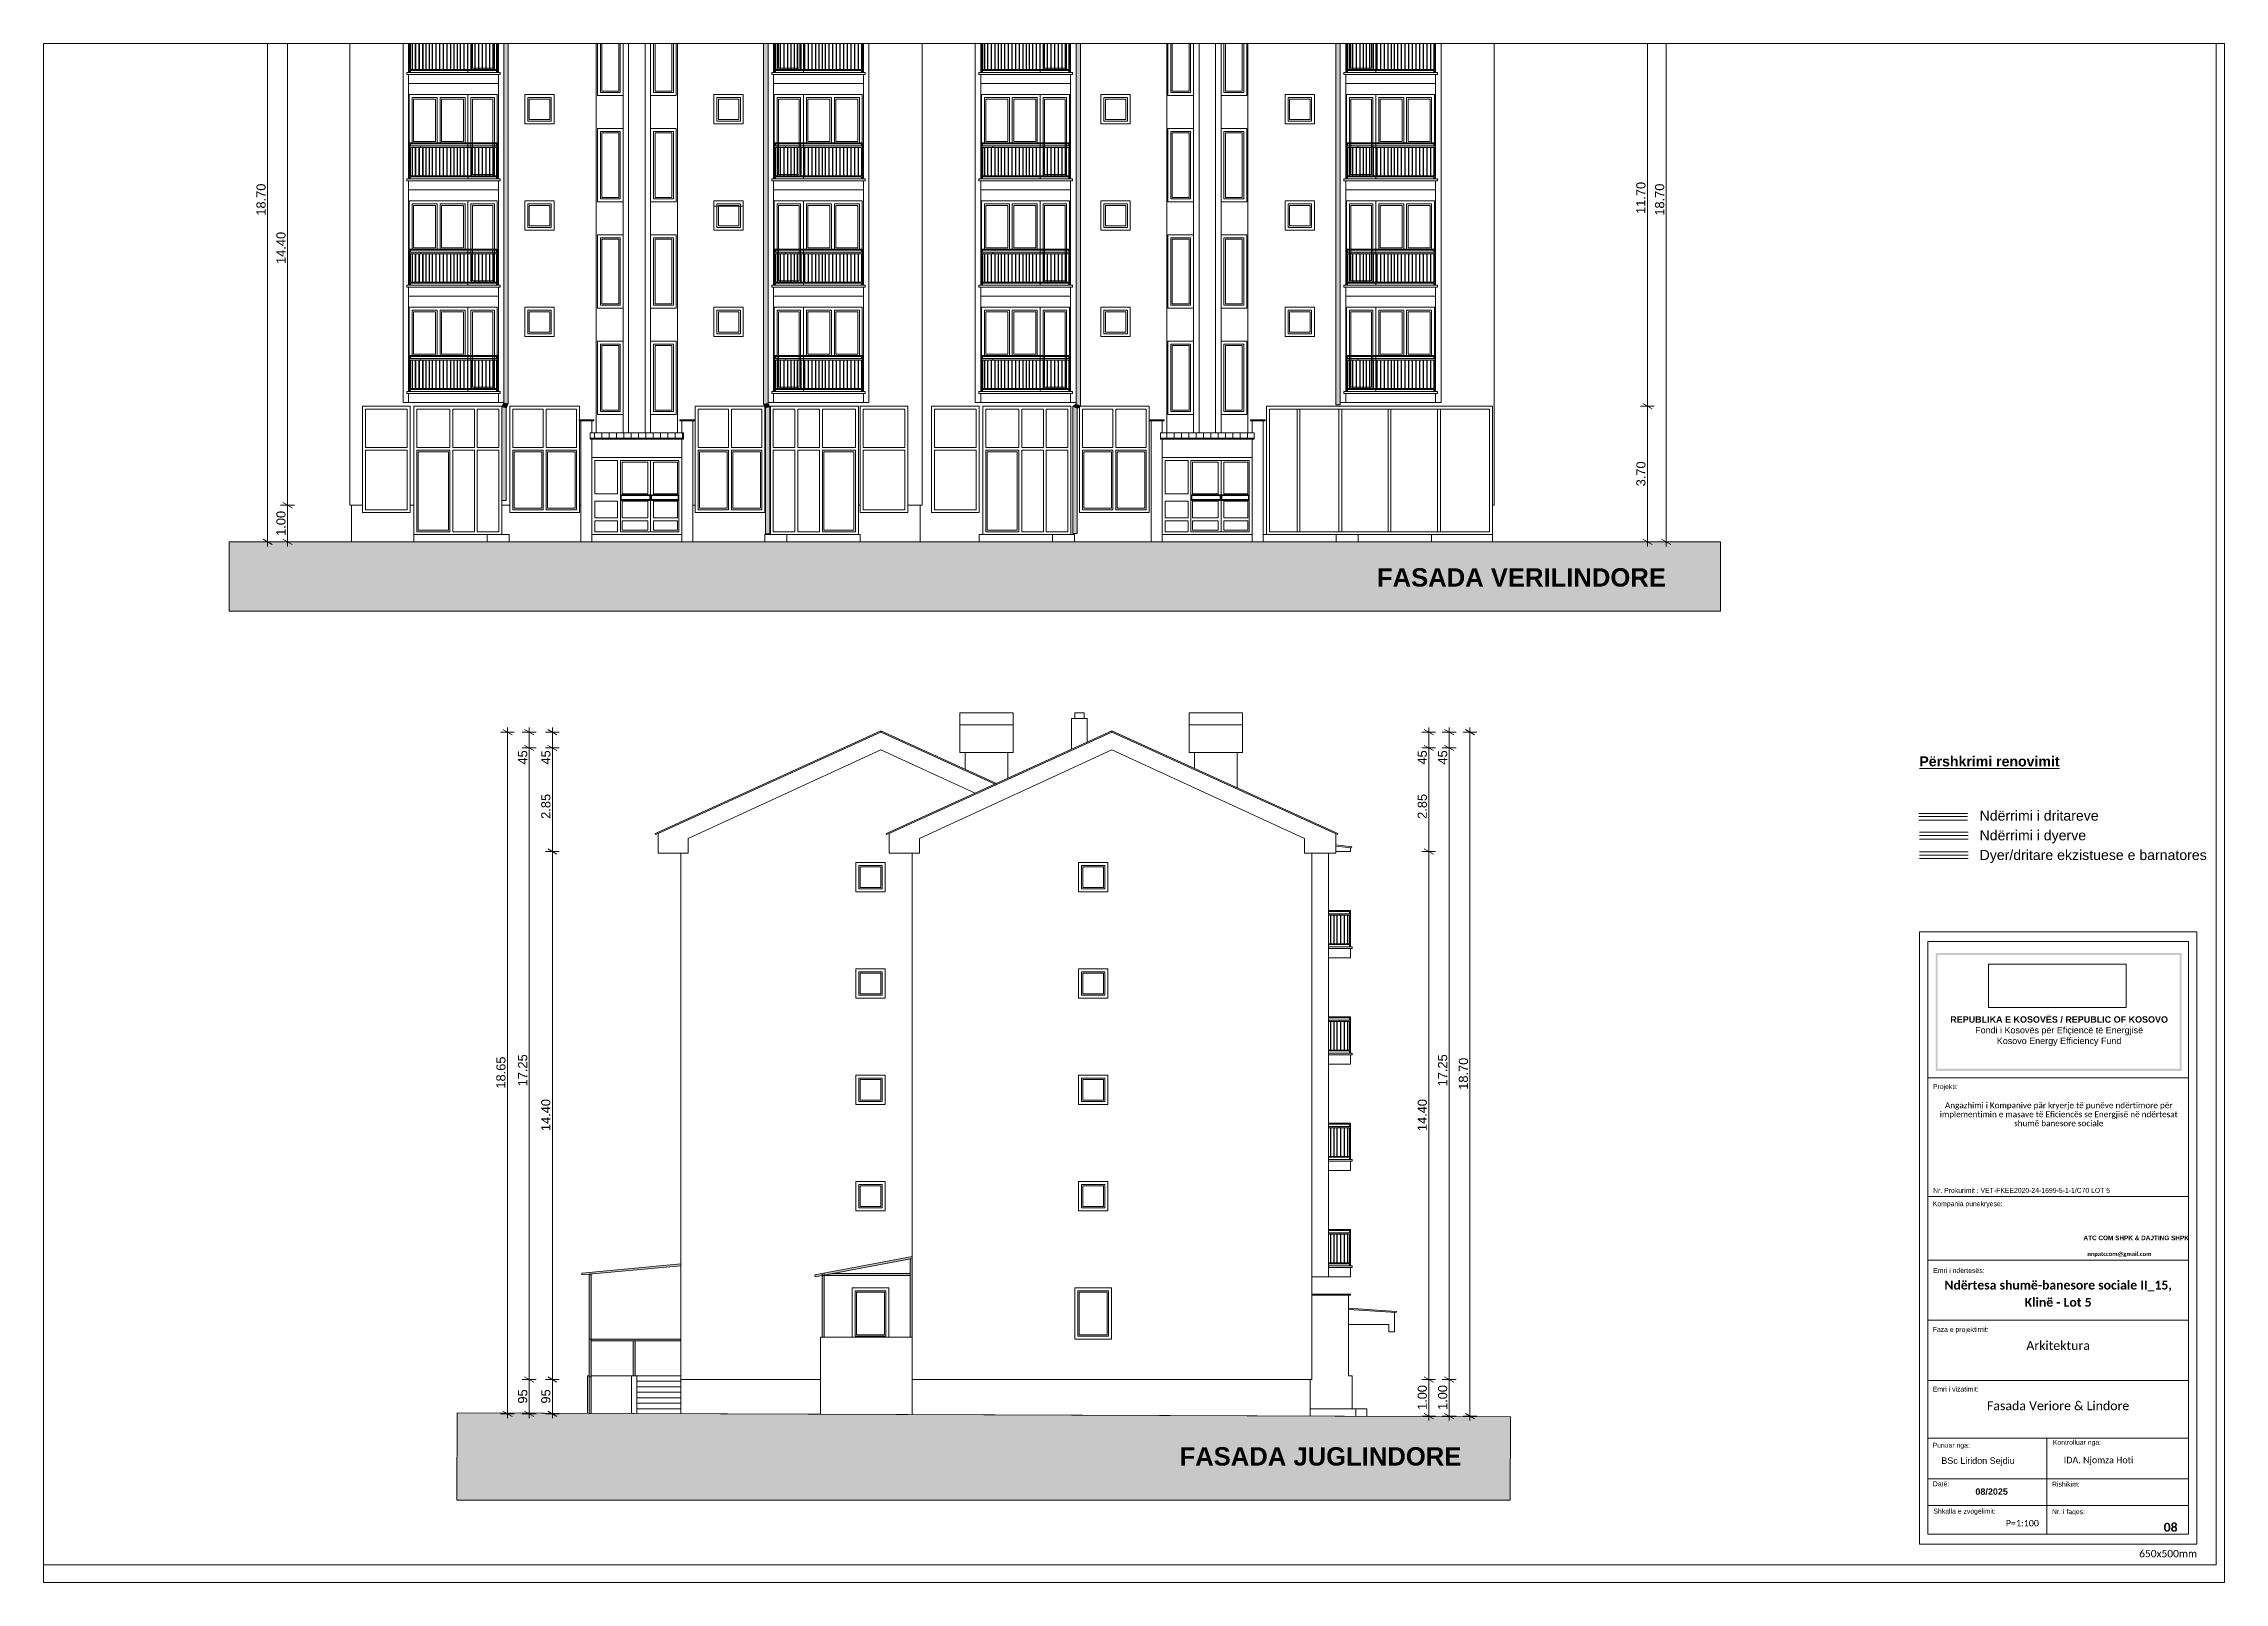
# Paper-space layout 'a2' of a CAD drawing. Header units: feet, sheet in inches. Extents: x 0 to 23.3, y 0 to 16.5.
# The model-space entities are those that its viewports show. They can reach past a viewport. Long polylines and large blocks are cut down to what shows.
import ezdxf

# ---------------------------------------------------------------- set-up
doc = ezdxf.new("R2010")
doc.units = ezdxf.units.FT
doc.header["$MEASUREMENT"] = 0
doc.header["$XCLIPFRAME"] = 0
doc.linetypes.add('Hidden Line', pattern=[195.611112, 141.111112, -54.5])
for name, color, linetype, lineweight in [('2D Drafting - General_Pen_No__1', 7, 'Continuous', 0), ('Annotation - Text_Pen_No__1', 7, 'Continuous', 0), ('Dimensioning - General_Pen_No__1', 7, 'Continuous', 0), ('Dimensioning - General_Pen_No__41', 7, 'Continuous', 0), ('Exterior walls_Pen_No__1', 7, 'Continuous', 0), ('Lines_Pen_No__20', 1, 'Continuous', 0), ('Lines_Pen_No__60', 230, 'Continuous', 0), ('Shell - Roof_Pen_No__1', 7, 'Continuous', 0), ('Shell - Roof_Pen_No__20', 1, 'Continuous', 0), ('Shell - Roof_Pen_No__21', 7, 'Continuous', 0), ('Shell - Roof_Pen_No__60', 230, 'Continuous', 0), ('Structural - Bearing_Pen_No__1', 7, 'Continuous', 0), ('Structural - Bearing_Pen_No__20', 1, 'Continuous', 0), ('Structural - Bearing_Pen_No__60', 230, 'Continuous', 0), ('Text blocks_Pen_No__1', 7, 'Continuous', 0)]:
    doc.layers.add(name, color=color, linetype=linetype, lineweight=lineweight)
for name, color, linetype, lineweight, true_color in [('2D Drafting - General_Pen_No__61', 7, 'Continuous', 0, 0x6a6a6a), ('Annotation - Text_Pen_No__61', 7, 'Continuous', 0, 0x6a6a6a), ('Lines_Pen_No__4', 7, 'Continuous', 0, 0x029e21), ('Shell - Roof_Pen_No__61', 7, 'Continuous', 0, 0x6a6a6a), ('Structural - Bearing_Pen_No__4', 7, 'Continuous', 0, 0x029e21), ('Structural - Bearing_Pen_No__61', 7, 'Continuous', 0, 0x6a6a6a), ('Structural - Bearing_Pen_No__86', 7, 'Continuous', 0, 0x5555ff)]:
    doc.layers.add(name, color=color, linetype=linetype, lineweight=lineweight, true_color=true_color)
for name, color, linetype in [('Dimensioning - General', 7, 'Continuous'), ('Drawing & Figure', 7, 'Continuous'), ('Exterior walls', 7, 'Continuous')]:
    doc.layers.add(name, color=color, linetype=linetype)
doc.styles.add('GENERATED_STYLE_1', font='arial.ttf')
doc.styles.add('GENERATED_STYLE_2', font='calibrib.ttf')
doc.styles.add('GENERATED_STYLE_3', font='calibri.ttf')
doc.styles.add('GENERATED_STYLE_4', font='arialbd.ttf')
doc.styles.add('GENERATED_STYLE_5', font='calibril.ttf')
doc.dimstyles.new('GENERATED_STYLE__1', dxfattribs={"dimtxt": 250, "dimasz": 190, "dimexe": 0.18, "dimexo": 3, "dimgap": 0.09, "dimtad": 1, "dimlfac": 0.001, "dimzin": 0, "dimdsep": 46, "dimtxsty": 'GENERATED_STYLE_1', "dimblk": 'ARROWHEAD_2', "dimblk1": 'ARROWHEAD_2', "dimblk2": 'ARROWHEAD_2', "dimcen": 0.09, "dimclrd": 7, "dimclre": 7, "dimclrt": 7, "dimadec": 0, "dimazin": 0, "dimtfac": 1, "dimtdec": 4, "dimtmove": 0, "dimatfit": 3, "dimfxl": 1, "dimtolj": 1, "dimtzin": 0, "dimarcsym": 0})
picture_1 = doc.add_image_def('image1.png', size_in_pixel=(354, 134))
pattern_1 = [(90, (2247653.82, -76424.97), (-200, 0), [])]

psp = doc.layouts.new('a2')

msp = doc.modelspace()

# ---------------------------------------------------------------- texts
at = {"layer": 'Annotation - Text_Pen_No__1', "color": 7}
for s, style, p in [('IDA. Njomza Hoti', 'GENERATED_STYLE_3', (2850906.016, -64883.18)), ('08/2025', 'GENERATED_STYLE_4', (2848496.927, -65743.305))]:
    msp.add_text(s, height=175, dxfattribs=dict(at, style=style)).set_placement(p)
at = {"layer": 'Annotation - Text_Pen_No__1', "color": 7, "linetype": 'Continuous', "lineweight": 0, "attachment_point": 2}
for s, insert, char_height, style in [('\\A1;FASADA VERILINDORE', (2836120.392, -40476.282), 500, 'GENERATED_STYLE_4'), ('\\A1;REPUBLIKA E KOSOVËS / REPUBLIC OF KOSOVO\\P{\\fArial|b0|i0|c0|p34;Fondi i Kosovës për Efiçiencë të Energjisë\\PKosovo Energy Efficiency Fund\\P}', (2850778.013, -52693.432), 175, 'GENERATED_STYLE_4'), ('\\A1;Arkitektura', (2850751.549, -61550.826), 242.5, 'GENERATED_STYLE_3'), ('\\A1;Fasada Veriore & Lindore', (2850751.549, -63193.727), 242.5, 'GENERATED_STYLE_3'), ('\\A1;FASADA JUGLINDORE', (2830641.08, -64445.839), 500, 'GENERATED_STYLE_4'), ('\\A1;P=1:100', (2849776.467, -66431.425), 175, 'GENERATED_STYLE_3'), ('\\A1; 08', (2853776.416, -66508.088), 242.5, 'GENERATED_STYLE_2')]:
    msp.add_mtext(s, dxfattribs=dict(at, insert=insert, char_height=char_height, style=style))
at = {"layer": 'Annotation - Text_Pen_No__1', "color": 7, "linetype": 'Continuous', "lineweight": 5, "insert": (2850768.515, -55041.768), "char_height": 160, "width": 6797.99537, "attachment_point": 2, "line_spacing_factor": 0.919632, "style": 'GENERATED_STYLE_5'}
msp.add_mtext('\\A1;Angazhimi i Kompanive pär kryerje të punëve ndërtimore për implementimin e masave të Eficiencës se Energjisë në ndërtesat shumë banesore sociale', dxfattribs=at)
at = {"layer": 'Annotation - Text_Pen_No__1', "color": 7, "linetype": 'Continuous', "lineweight": 5, "attachment_point": 2}
for s, insert, char_height, style in [('\\A1;ATC COM SHPK & DAJTING SHPK ', (2852878.607, -58675.523), 125, 'GENERATED_STYLE_4'), ('\\A1;BSc Liridon Sejdiu', (2848566.508, -64724.821), 175, 'GENERATED_STYLE_1')]:
    msp.add_mtext(s, dxfattribs=dict(at, insert=insert, char_height=char_height, style=style))
at = {"layer": 'Annotation - Text_Pen_No__1', "color": 7, "linetype": 'Continuous', "lineweight": 0, "insert": (2850751.549, -59903.24), "char_height": 242.5, "attachment_point": 2, "line_spacing_factor": 1.16153, "style": 'GENERATED_STYLE_2'}
msp.add_mtext('\\A1;Ndërtesa shumë-banesore sociale II_15, \\PKlinë - Lot 5', dxfattribs=at)
at = {"layer": 'Annotation - Text_Pen_No__61', "color": 251, "linetype": 'Continuous', "lineweight": 0, "true_color": 0x6a6a6a, "insert": (2853751.092, -67247.013), "char_height": 200, "attachment_point": 2, "style": 'GENERATED_STYLE_3'}
msp.add_mtext('\\A1;650x500mm', dxfattribs=at)
at = {"layer": 'Dimensioning - General_Pen_No__41', "color": 7, "linetype": 'Continuous', "lineweight": 0, "attachment_point": 7}
for s, insert, char_height, style in [('\\A1;{\\LPërshkrimi renovimit}', (2846968.567, -45884.217), 275, 'GENERATED_STYLE_4'), ('\\A1;Projekti:', (2847339.908, -54717.746), 133.375, 'GENERATED_STYLE_1'), ('\\A1;Kompania punekryese:', (2847333.07, -57914.223), 133.375, 'GENERATED_STYLE_1'), ('\\A1;Emri i ndërtesës:', (2847347.565, -59695.295), 133.375, 'GENERATED_STYLE_1'), ('\\A1;Faza e projektimit:', (2847333.368, -61342.271), 133.375, 'GENERATED_STYLE_1'), ('\\A1;Emri i vizatimit:', (2847333.833, -62930.548), 133.375, 'GENERATED_STYLE_1'), ('\\A1;Punuar nga:', (2847329.673, -64499.11), 133.375, 'GENERATED_STYLE_1'), ('\\A1;Kontrolluar nga:', (2850607.31, -64420.397), 133.375, 'GENERATED_STYLE_1'), ('\\A1;Datë:', (2847337.678, -65513.896), 133.375, 'GENERATED_STYLE_1'), ('\\A1;Rishikim:', (2850585.516, -65522.118), 133.375, 'GENERATED_STYLE_1'), ('\\A1;Shkalla e zvogëlimit:', (2847352.512, -66296.499), 133.375, 'GENERATED_STYLE_1'), ('\\A1;Nr. i faqes:', (2850584.332, -66312.095), 133.375, 'GENERATED_STYLE_1')]:
    msp.add_mtext(s, dxfattribs=dict(at, insert=insert, char_height=char_height, style=style))
at = {"layer": 'Dimensioning - General_Pen_No__41', "color": 7, "linetype": 'Continuous', "lineweight": 5, "insert": (2847343.655, -57511.339), "char_height": 133.375, "attachment_point": 7, "style": 'GENERATED_STYLE_1'}
msp.add_mtext('\\A1;Nr. Prokurimit : VET-FKEE2020-24-1699-5-1-1/C70 LOT 5', dxfattribs=at)
at = {"layer": 'Dimensioning - General_Pen_No__41', "color": 7, "linetype": 'Continuous', "lineweight": 5, "insert": (2851548.656, -59262.732), "char_height": 115, "attachment_point": 7, "line_spacing_factor": 0.922253, "style": 'GENERATED_STYLE_1'}
msp.add_mtext('\\A1;\\pt737.29,1517,2350.4,3281.9;{\\fCalibri|b1|i0|c0|p34;nnpatccom@gmail.com}', dxfattribs=at)
at = {"layer": 'Text blocks_Pen_No__1', "color": 7, "linetype": 'Continuous', "lineweight": 0, "insert": (2848610.996, -47084.895), "char_height": 275, "attachment_point": 1, "line_spacing_factor": 1.171193, "style": 'GENERATED_STYLE_1'}
msp.add_mtext('\\A1;Ndërrimi i dritareve\\PNdërrimi i dyerve\\PDyer/dritare ekzistuese e barnatores', dxfattribs=at)

# ---------------------------------------------------------------- blocks, each defined once
blk = doc.blocks.new('Wall_1', base_point=(2808441, -24360))
at = {"layer": 'Exterior walls', "linetype": 'Continuous', "lineweight": 0}
blk.add_hatch(color=255, dxfattribs=at).paths.add_polyline_path([(2808381, -24360), (2808381, -35960), (2808501, -35985), (2808501, -24360)])
at = {"layer": 'Exterior walls_Pen_No__1', "color": 7, "linetype": 'Continuous', "lineweight": 0, "flags": 128}
for points in [[(2808381, -24360), (2808381, -35960)], [(2808501, -24360), (2808381, -24360)], [(2808501, -35985), (2808501, -24360)]]:
    blk.add_lwpolyline(points, dxfattribs=at)
blk = doc.blocks.new('Wall_2', base_point=(2808386, -38633))
at = {"layer": 'Exterior walls', "linetype": 'Continuous', "lineweight": 0}
blk.add_hatch(color=255, dxfattribs=at).paths.add_polyline_path([(2808446, -38633), (2808446, -36111), (2808326, -36086), (2808326, -38633)])
at = {"layer": 'Exterior walls_Pen_No__1', "color": 7, "linetype": 'Continuous', "lineweight": 0, "flags": 128}
for points in [[(2808326, -36086), (2808326, -38633)], [(2808446, -38633), (2808446, -36111)], [(2808326, -38633), (2808446, -38633)]]:
    blk.add_lwpolyline(points, dxfattribs=at)
blk = doc.blocks.new('Wall_3', base_point=(2808386, -36099))
at = {"layer": 'Exterior walls', "linetype": 'Continuous', "lineweight": 0}
blk.add_hatch(color=255, dxfattribs=at).paths.add_polyline_path([(2808446, -36111), (2808501, -35985), (2808381, -35960), (2808326, -36086)])
at = {"layer": 'Exterior walls_Pen_No__1', "color": 7, "linetype": 'Continuous', "lineweight": 0, "flags": 128}
for points in [[(2808381, -35960), (2808326, -36086)], [(2808446, -36111), (2808501, -35985)]]:
    blk.add_lwpolyline(points, dxfattribs=at)
blk = doc.blocks.new('Wall_4', base_point=(2815521, -24360))
at = {"layer": 'Exterior walls', "linetype": 'Continuous', "lineweight": 0}
blk.add_hatch(color=255, dxfattribs=at).paths.add_polyline_path([(2815461, -24360), (2815461, -35996), (2815581, -35972), (2815581, -24360)])
at = {"layer": 'Exterior walls_Pen_No__1', "color": 7, "linetype": 'Continuous', "lineweight": 0, "flags": 128}
for points in [[(2815461, -24360), (2815461, -35996)], [(2815581, -24360), (2815461, -24360)], [(2815581, -35972), (2815581, -24360)]]:
    blk.add_lwpolyline(points, dxfattribs=at)
blk = doc.blocks.new('Wall_5', base_point=(2815569, -39535))
at = {"layer": 'Exterior walls', "linetype": 'Continuous', "lineweight": 0}
blk.add_hatch(color=255, dxfattribs=at).paths.add_polyline_path([(2815629, -39535), (2815629, -36086), (2815509, -36111), (2815509, -39535)])
at = {"layer": 'Exterior walls_Pen_No__1', "color": 7, "linetype": 'Continuous', "lineweight": 0, "flags": 128}
for points in [[(2815509, -36111), (2815509, -39535)], [(2815629, -39535), (2815629, -36086)], [(2815509, -39535), (2815629, -39535)]]:
    blk.add_lwpolyline(points, dxfattribs=at)
blk = doc.blocks.new('Wall_6', base_point=(2815569, -36099))
at = {"layer": 'Exterior walls', "linetype": 'Continuous', "lineweight": 0}
blk.add_hatch(color=255, dxfattribs=at).paths.add_polyline_path([(2815629, -36086), (2815581, -35972), (2815461, -35996), (2815509, -36111)])
at = {"layer": 'Exterior walls_Pen_No__1', "color": 7, "linetype": 'Continuous', "lineweight": 0, "flags": 128}
for points in [[(2815461, -35996), (2815509, -36111)], [(2815629, -36086), (2815581, -35972)]]:
    blk.add_lwpolyline(points, dxfattribs=at)
blk = doc.blocks.new('Wall_7', base_point=(2824041, -24360))
at = {"layer": 'Exterior walls', "linetype": 'Continuous', "lineweight": 0}
blk.add_hatch(color=255, dxfattribs=at).paths.add_polyline_path([(2823981, -24360), (2823981, -35992), (2824101, -36046), (2824101, -24360)])
at = {"layer": 'Exterior walls_Pen_No__1', "color": 7, "linetype": 'Continuous', "lineweight": 0, "flags": 128}
for points in [[(2823981, -24360), (2823981, -35992)], [(2824101, -24360), (2823981, -24360)], [(2824101, -36046), (2824101, -24360)]]:
    blk.add_lwpolyline(points, dxfattribs=at)
blk = doc.blocks.new('Wall_8', base_point=(2823953, -39532))
at = {"layer": 'Exterior walls', "linetype": 'Continuous', "lineweight": 0}
blk.add_hatch(color=255, dxfattribs=at).paths.add_polyline_path([(2824013, -39532), (2824013, -36125), (2823893, -36072), (2823893, -39532)])
at = {"layer": 'Exterior walls_Pen_No__1', "color": 7, "linetype": 'Continuous', "lineweight": 0, "flags": 128}
for points in [[(2823893, -36072), (2823893, -39532)], [(2824013, -39532), (2824013, -36125)], [(2823893, -39532), (2824013, -39532)]]:
    blk.add_lwpolyline(points, dxfattribs=at)
blk = doc.blocks.new('Wall_9', base_point=(2823953, -36099))
at = {"layer": 'Exterior walls', "linetype": 'Continuous', "lineweight": 0}
blk.add_hatch(color=255, dxfattribs=at).paths.add_polyline_path([(2824013, -36125), (2824101, -36046), (2823981, -35992), (2823893, -36072)])
at = {"layer": 'Exterior walls_Pen_No__1', "color": 7, "linetype": 'Continuous', "lineweight": 0, "flags": 128}
for points in [[(2823981, -35992), (2823893, -36072)], [(2824013, -36125), (2824101, -36046)]]:
    blk.add_lwpolyline(points, dxfattribs=at)
blk = doc.blocks.new('Wall_10', base_point=(2831121, -24360))
at = {"layer": 'Exterior walls', "linetype": 'Continuous', "lineweight": 0}
blk.add_hatch(color=255, dxfattribs=at).paths.add_polyline_path([(2831061, -24360), (2831061, -36019), (2831181, -36019), (2831181, -24360)])
at = {"layer": 'Exterior walls_Pen_No__1', "color": 7, "linetype": 'Continuous', "lineweight": 0, "flags": 128}
for points in [[(2831061, -24360), (2831061, -36019)], [(2831181, -24360), (2831061, -24360)], [(2831181, -36019), (2831181, -24360)], [(2831061, -36019), (2831181, -36019)]]:
    blk.add_lwpolyline(points, dxfattribs=at)
blk = doc.blocks.new('*D23', base_point=(2247654, -76425))
at = {"layer": 'Dimensioning - General_Pen_No__1', "color": 7, "linetype": 'Continuous', "lineweight": 0, "transparency": 16777216}
for p, q in [((2809890, -62598), (2809515, -62598)), ((2809577, -62526), (2809827, -62670)), ((2809702, -63534), (2809702, -62598)), ((2809890, -63534), (2809515, -63534)), ((2809577, -63462), (2809827, -63606)), ((2809702, -63656), (2809702, -63534))]:
    blk.add_line(p, q, dxfattribs=at)
at = {"layer": 'Dimensioning - General_Pen_No__1', "color": 7, "lineweight": 0, "transparency": 16777216, "insert": (2809652, -63256), "char_height": 250, "attachment_point": 7, "rotation": 90, "style": 'GENERATED_STYLE_1'}
blk.add_mtext('\\A1;95', dxfattribs=at)
blk = doc.blocks.new('ARROWHEAD_2')
at = {"color": 0, "linetype": 'Continuous', "lineweight": 0}
for p, q in [((0, 0), (-1, 0)), ((-0.38, -0.66), (0.38, 0.66))]:
    blk.add_line(p, q, dxfattribs=at)
blk = doc.blocks.new('*D25', base_point=(2247654, -76425))
at = {"layer": 'Dimensioning - General_Pen_No__1', "color": 7, "linetype": 'Continuous', "lineweight": 0, "transparency": 16777216}
for p, q in [((2809577, -48126), (2809827, -48270)), ((2809890, -48198), (2809515, -48198)), ((2809702, -62598), (2809702, -48198)), ((2809890, -62598), (2809515, -62598)), ((2809577, -62526), (2809827, -62670))]:
    blk.add_line(p, q, dxfattribs=at)
at = {"layer": 'Dimensioning - General_Pen_No__1', "color": 7, "lineweight": 0, "transparency": 16777216, "insert": (2809652, -55826), "char_height": 250, "attachment_point": 7, "rotation": 90, "style": 'GENERATED_STYLE_1'}
blk.add_mtext('\\A1;14.40', dxfattribs=at)
blk = doc.blocks.new('*D26', base_point=(2247654, -76425))
at = {"layer": 'Dimensioning - General_Pen_No__1', "color": 7, "linetype": 'Continuous', "lineweight": 0, "transparency": 16777216}
for p, q in [((2809890, -45378), (2809515, -45378)), ((2809577, -45306), (2809827, -45450)), ((2809702, -48198), (2809702, -45378)), ((2809577, -48126), (2809827, -48270)), ((2809890, -48198), (2809515, -48198))]:
    blk.add_line(p, q, dxfattribs=at)
at = {"layer": 'Dimensioning - General_Pen_No__1', "color": 7, "lineweight": 0, "transparency": 16777216, "char_height": 250, "attachment_point": 7, "rotation": 90, "style": 'GENERATED_STYLE_1'}
for s, insert in [('\\A1;45', (2809652, -45830)), ('\\A1;2.85', (2809652, -47310))]:
    blk.add_mtext(s, dxfattribs=dict(at, insert=insert))
blk = doc.blocks.new('*D27', base_point=(2247654, -76425))
at = {"layer": 'Dimensioning - General_Pen_No__1', "color": 7, "linetype": 'Continuous', "lineweight": 0, "transparency": 16777216}
for p, q in [((2809890, -44946), (2809515, -44946)), ((2809827, -45018), (2809577, -44874)), ((2809702, -44946), (2809702, -44824)), ((2809702, -45378), (2809702, -44946)), ((2809890, -45378), (2809515, -45378)), ((2809577, -45306), (2809827, -45450))]:
    blk.add_line(p, q, dxfattribs=at)
blk = doc.blocks.new('*D28', base_point=(2247654, -76425))
at = {"layer": 'Dimensioning - General_Pen_No__1', "color": 7, "linetype": 'Continuous', "lineweight": 0, "transparency": 16777216}
for p, q in [((2809258, -62598), (2808883, -62598)), ((2808946, -62526), (2809196, -62670)), ((2809071, -63534), (2809071, -62598)), ((2809258, -63534), (2808883, -63534)), ((2808946, -63462), (2809196, -63606)), ((2809071, -63656), (2809071, -63534))]:
    blk.add_line(p, q, dxfattribs=at)
at = {"layer": 'Dimensioning - General_Pen_No__1', "color": 7, "lineweight": 0, "transparency": 16777216, "insert": (2809021, -63256), "char_height": 250, "attachment_point": 7, "rotation": 90, "style": 'GENERATED_STYLE_1'}
blk.add_mtext('\\A1;95', dxfattribs=at)
blk = doc.blocks.new('*D29', base_point=(2247654, -76425))
at = {"layer": 'Dimensioning - General_Pen_No__1', "color": 7, "linetype": 'Continuous', "lineweight": 0, "transparency": 16777216}
for p, q in [((2809258, -45378), (2808883, -45378)), ((2808946, -45306), (2809196, -45450)), ((2809071, -62598), (2809071, -45378)), ((2809258, -62598), (2808883, -62598)), ((2808946, -62526), (2809196, -62670))]:
    blk.add_line(p, q, dxfattribs=at)
at = {"layer": 'Dimensioning - General_Pen_No__1', "color": 7, "lineweight": 0, "transparency": 16777216, "char_height": 250, "attachment_point": 7, "rotation": 90, "style": 'GENERATED_STYLE_1'}
for s, insert in [('\\A1;45', (2809021, -45830)), ('\\A1;17.25', (2809021, -54605))]:
    blk.add_mtext(s, dxfattribs=dict(at, insert=insert))
blk = doc.blocks.new('*D30', base_point=(2247654, -76425))
at = {"layer": 'Dimensioning - General_Pen_No__1', "color": 7, "linetype": 'Continuous', "lineweight": 0, "transparency": 16777216}
for p, q in [((2809258, -44946), (2808883, -44946)), ((2809196, -45018), (2808946, -44874)), ((2809071, -44946), (2809071, -44824)), ((2809071, -45378), (2809071, -44946)), ((2809258, -45378), (2808883, -45378)), ((2808946, -45306), (2809196, -45450))]:
    blk.add_line(p, q, dxfattribs=at)
blk = doc.blocks.new('*D31', base_point=(2247654, -76425))
at = {"layer": 'Dimensioning - General_Pen_No__1', "color": 7, "linetype": 'Continuous', "lineweight": 0, "transparency": 16777216}
for p, q in [((2808664, -44946), (2808289, -44946)), ((2808602, -45018), (2808352, -44874)), ((2808477, -44946), (2808477, -44824)), ((2808477, -63534), (2808477, -44946)), ((2808664, -63534), (2808289, -63534)), ((2808352, -63462), (2808602, -63606)), ((2808477, -63656), (2808477, -63534))]:
    blk.add_line(p, q, dxfattribs=at)
at = {"layer": 'Dimensioning - General_Pen_No__1', "color": 7, "lineweight": 0, "transparency": 16777216, "insert": (2808427, -54667), "char_height": 250, "attachment_point": 7, "rotation": 90, "style": 'GENERATED_STYLE_1'}
blk.add_mtext('\\A1;18.65', dxfattribs=at)
blk = doc.blocks.new('*D32', base_point=(2247654, -76425))
at = {"layer": 'Dimensioning - General_Pen_No__1', "color": 7, "linetype": 'Continuous', "lineweight": 0, "transparency": 16777216}
for p, q in [((2833782, -62598), (2833407, -62598)), ((2833470, -62526), (2833720, -62670)), ((2833595, -63598), (2833595, -62598)), ((2833782, -63598), (2833407, -63598)), ((2833470, -63526), (2833720, -63670)), ((2833595, -63721), (2833595, -63598))]:
    blk.add_line(p, q, dxfattribs=at)
at = {"layer": 'Dimensioning - General_Pen_No__1', "color": 7, "lineweight": 0, "transparency": 16777216, "insert": (2833545, -63431), "char_height": 250, "attachment_point": 7, "rotation": 90, "style": 'GENERATED_STYLE_1'}
blk.add_mtext('\\A1;1.00', dxfattribs=at)
blk = doc.blocks.new('*D33', base_point=(2247654, -76425))
at = {"layer": 'Dimensioning - General_Pen_No__1', "color": 7, "linetype": 'Continuous', "lineweight": 0, "transparency": 16777216}
for p, q in [((2833470, -48126), (2833720, -48270)), ((2833782, -48198), (2833407, -48198)), ((2833595, -62598), (2833595, -48198)), ((2833782, -62598), (2833407, -62598)), ((2833470, -62526), (2833720, -62670))]:
    blk.add_line(p, q, dxfattribs=at)
at = {"layer": 'Dimensioning - General_Pen_No__1', "color": 7, "lineweight": 0, "transparency": 16777216, "insert": (2833545, -55826), "char_height": 250, "attachment_point": 7, "rotation": 90, "style": 'GENERATED_STYLE_1'}
blk.add_mtext('\\A1;14.40', dxfattribs=at)
blk = doc.blocks.new('*D34', base_point=(2247654, -76425))
at = {"layer": 'Dimensioning - General_Pen_No__1', "color": 7, "linetype": 'Continuous', "lineweight": 0, "transparency": 16777216}
for p, q in [((2833782, -45378), (2833407, -45378)), ((2833470, -45306), (2833720, -45450)), ((2833595, -48198), (2833595, -45378)), ((2833470, -48126), (2833720, -48270)), ((2833782, -48198), (2833407, -48198))]:
    blk.add_line(p, q, dxfattribs=at)
at = {"layer": 'Dimensioning - General_Pen_No__1', "color": 7, "lineweight": 0, "transparency": 16777216, "char_height": 250, "attachment_point": 7, "rotation": 90, "style": 'GENERATED_STYLE_1'}
for s, insert in [('\\A1;45', (2833545, -45830)), ('\\A1;2.85', (2833545, -47310))]:
    blk.add_mtext(s, dxfattribs=dict(at, insert=insert))
blk = doc.blocks.new('*D35', base_point=(2247654, -76425))
at = {"layer": 'Dimensioning - General_Pen_No__1', "color": 7, "linetype": 'Continuous', "lineweight": 0, "transparency": 16777216}
for p, q in [((2833782, -44946), (2833407, -44946)), ((2833720, -45018), (2833470, -44874)), ((2833595, -44946), (2833595, -44824)), ((2833595, -45378), (2833595, -44946)), ((2833782, -45378), (2833407, -45378)), ((2833470, -45306), (2833720, -45450))]:
    blk.add_line(p, q, dxfattribs=at)
blk = doc.blocks.new('*D36', base_point=(2247654, -76425))
at = {"layer": 'Dimensioning - General_Pen_No__1', "color": 7, "linetype": 'Continuous', "lineweight": 0, "transparency": 16777216}
for p, q in [((2834337, -62598), (2833962, -62598)), ((2834025, -62526), (2834275, -62670)), ((2834150, -63598), (2834150, -62598)), ((2834337, -63598), (2833962, -63598)), ((2834025, -63526), (2834275, -63670)), ((2834150, -63721), (2834150, -63598))]:
    blk.add_line(p, q, dxfattribs=at)
at = {"layer": 'Dimensioning - General_Pen_No__1', "color": 7, "lineweight": 0, "transparency": 16777216, "insert": (2834100, -63431), "char_height": 250, "attachment_point": 7, "rotation": 90, "style": 'GENERATED_STYLE_1'}
blk.add_mtext('\\A1;1.00', dxfattribs=at)
blk = doc.blocks.new('*D37', base_point=(2247654, -76425))
at = {"layer": 'Dimensioning - General_Pen_No__1', "color": 7, "linetype": 'Continuous', "lineweight": 0, "transparency": 16777216}
for p, q in [((2834337, -45378), (2833962, -45378)), ((2834025, -45306), (2834275, -45450)), ((2834150, -62598), (2834150, -45378)), ((2834337, -62598), (2833962, -62598)), ((2834025, -62526), (2834275, -62670))]:
    blk.add_line(p, q, dxfattribs=at)
at = {"layer": 'Dimensioning - General_Pen_No__1', "color": 7, "lineweight": 0, "transparency": 16777216, "char_height": 250, "attachment_point": 7, "rotation": 90, "style": 'GENERATED_STYLE_1'}
for s, insert in [('\\A1;45', (2834100, -45830)), ('\\A1;17.25', (2834100, -54605))]:
    blk.add_mtext(s, dxfattribs=dict(at, insert=insert))
blk = doc.blocks.new('*D38', base_point=(2247654, -76425))
at = {"layer": 'Dimensioning - General_Pen_No__1', "color": 7, "linetype": 'Continuous', "lineweight": 0, "transparency": 16777216}
for p, q in [((2834337, -44946), (2833962, -44946)), ((2834275, -45018), (2834025, -44874)), ((2834150, -44946), (2834150, -44824)), ((2834150, -45378), (2834150, -44946)), ((2834337, -45378), (2833962, -45378)), ((2834025, -45306), (2834275, -45450))]:
    blk.add_line(p, q, dxfattribs=at)
blk = doc.blocks.new('*D39', base_point=(2247654, -76425))
at = {"layer": 'Dimensioning - General_Pen_No__1', "color": 7, "linetype": 'Continuous', "lineweight": 0, "transparency": 16777216}
for p, q in [((2834904, -44946), (2834529, -44946)), ((2834842, -45018), (2834592, -44874)), ((2834717, -44946), (2834717, -44824)), ((2834717, -63598), (2834717, -44946)), ((2834904, -63598), (2834529, -63598)), ((2834592, -63526), (2834842, -63670)), ((2834717, -63721), (2834717, -63598))]:
    blk.add_line(p, q, dxfattribs=at)
at = {"layer": 'Dimensioning - General_Pen_No__1', "color": 7, "lineweight": 0, "transparency": 16777216, "insert": (2834667, -54699), "char_height": 250, "attachment_point": 7, "rotation": 90, "style": 'GENERATED_STYLE_1'}
blk.add_mtext('\\A1;18.70', dxfattribs=at)
blk = doc.blocks.new('*D40', base_point=(2247654, -76425))
at = {"layer": 'Dimensioning - General_Pen_No__1', "color": 7, "linetype": 'Continuous', "lineweight": 0, "transparency": 16777216}
for p, q in [((2802668, -38760), (2802293, -38760)), ((2802356, -38688), (2802606, -38833)), ((2802481, -39760), (2802481, -38760)), ((2802668, -39760), (2802293, -39760)), ((2802356, -39688), (2802606, -39833)), ((2802481, -39883), (2802481, -39760))]:
    blk.add_line(p, q, dxfattribs=at)
at = {"layer": 'Dimensioning - General_Pen_No__1', "color": 7, "lineweight": 0, "transparency": 16777216, "insert": (2802431, -39593), "char_height": 250, "attachment_point": 7, "rotation": 90, "style": 'GENERATED_STYLE_1'}
blk.add_mtext('\\A1;1.00', dxfattribs=at)
blk = doc.blocks.new('*D41', base_point=(2247654, -76425))
at = {"layer": 'Dimensioning - General_Pen_No__1', "color": 7, "linetype": 'Continuous', "lineweight": 0, "transparency": 16777216}
for p, q in [((2802668, -24360), (2802293, -24360)), ((2802356, -24288), (2802606, -24433)), ((2802481, -38760), (2802481, -24360)), ((2802668, -38760), (2802293, -38760)), ((2802356, -38688), (2802606, -38833))]:
    blk.add_line(p, q, dxfattribs=at)
at = {"layer": 'Dimensioning - General_Pen_No__1', "color": 7, "lineweight": 0, "transparency": 16777216, "char_height": 250, "attachment_point": 7, "rotation": 90, "style": 'GENERATED_STYLE_1'}
for s, insert in [('\\A1;50', (2802431, -24812)), ('\\A1;14.40', (2802431, -32178))]:
    blk.add_mtext(s, dxfattribs=dict(at, insert=insert))
blk = doc.blocks.new('*D44', base_point=(2247654, -76425))
at = {"layer": 'Dimensioning - General_Pen_No__1', "color": 7, "linetype": 'Continuous', "lineweight": 0, "transparency": 16777216}
for p, q in [((2802127, -21108), (2801752, -21108)), ((2802064, -21180), (2801814, -21036)), ((2801939, -21108), (2801939, -20986)), ((2801939, -39760), (2801939, -21108)), ((2802127, -39760), (2801752, -39760)), ((2801814, -39688), (2802064, -39833)), ((2801939, -39883), (2801939, -39760))]:
    blk.add_line(p, q, dxfattribs=at)
at = {"layer": 'Dimensioning - General_Pen_No__1', "color": 7, "lineweight": 0, "transparency": 16777216, "insert": (2801889, -30862), "char_height": 250, "attachment_point": 7, "rotation": 90, "style": 'GENERATED_STYLE_1'}
blk.add_mtext('\\A1;18.70', dxfattribs=at)
blk = doc.blocks.new('*D45', base_point=(2247654, -76425))
at = {"layer": 'Dimensioning - General_Pen_No__1', "color": 7, "linetype": 'Continuous', "lineweight": 0, "transparency": 16777216}
for p, q in [((2839742, -36060), (2839367, -36060)), ((2839430, -35988), (2839680, -36133)), ((2839555, -39760), (2839555, -36060)), ((2839742, -39760), (2839367, -39760)), ((2839430, -39688), (2839680, -39833)), ((2839555, -39883), (2839555, -39760))]:
    blk.add_line(p, q, dxfattribs=at)
at = {"layer": 'Dimensioning - General_Pen_No__1', "color": 7, "lineweight": 0, "transparency": 16777216, "insert": (2839505, -38243), "char_height": 250, "attachment_point": 7, "rotation": 90, "style": 'GENERATED_STYLE_1'}
blk.add_mtext('\\A1;3.70', dxfattribs=at)
blk = doc.blocks.new('*D46', base_point=(2247654, -76425))
at = {"layer": 'Dimensioning - General_Pen_No__1', "color": 7, "linetype": 'Continuous', "lineweight": 0, "transparency": 16777216}
for p, q in [((2839742, -24360), (2839367, -24360)), ((2839430, -24288), (2839680, -24433)), ((2839555, -36060), (2839555, -24360)), ((2839742, -36060), (2839367, -36060)), ((2839430, -35988), (2839680, -36133))]:
    blk.add_line(p, q, dxfattribs=at)
at = {"layer": 'Dimensioning - General_Pen_No__1', "color": 7, "lineweight": 0, "transparency": 16777216, "char_height": 250, "attachment_point": 7, "rotation": 90, "style": 'GENERATED_STYLE_1'}
for s, insert in [('\\A1;50', (2839505, -24812)), ('\\A1;11.70', (2839505, -30815))]:
    blk.add_mtext(s, dxfattribs=dict(at, insert=insert))
blk = doc.blocks.new('*D49', base_point=(2247654, -76425))
at = {"layer": 'Dimensioning - General_Pen_No__1', "color": 7, "linetype": 'Continuous', "lineweight": 0, "transparency": 16777216}
for p, q in [((2840254, -21108), (2839879, -21108)), ((2840191, -21180), (2839941, -21036)), ((2840066, -21108), (2840066, -20986)), ((2840066, -39760), (2840066, -21108)), ((2840254, -39760), (2839879, -39760)), ((2839941, -39688), (2840191, -39833)), ((2840066, -39883), (2840066, -39760))]:
    blk.add_line(p, q, dxfattribs=at)
at = {"layer": 'Dimensioning - General_Pen_No__1', "color": 7, "lineweight": 0, "transparency": 16777216, "insert": (2840016, -30862), "char_height": 250, "attachment_point": 7, "rotation": 90, "style": 'GENERATED_STYLE_1'}
blk.add_mtext('\\A1;18.70', dxfattribs=at)

# ---------------------------------------------------------------- dimensions: what is measured, and where the dimension line sits
at = {"layer": 'Dimensioning - General', "color": 7, "linetype": 'Continuous', "lineweight": 0}
for base, p1, p2, text, picture, middle in [((2801939.482, -21108.04), (2804230.729, -39760.496), (2803780.729, -21108.04), '18.70', '*D44', (2801764.482, -30441.696)), ((2840066.082, -21108.04), (2837214.019, -39760.496), (2835214.019, -21108.04), '18.70', '*D49', (2839891.082, -30441.696)), ((2808476.659, -44945.805), (2813208.184, -63534.029), (2818658.184, -44945.805), '18.65', '*D31', (2808301.659, -54247.344)), ((2809070.978, -44945.805), (2818658.184, -45378.036), (2818658.184, -44945.805), '45', '*D30', (2808895.978, -45639.127)), ((2809702.45, -44945.805), (2818658.184, -45378.036), (2818658.184, -44945.805), '45', '*D27', (2809527.45, -45639.127)), ((2833594.767, -44945.805), (2824958.184, -45378.036), (2824958.184, -44945.805), '45', '*D35', (2833419.767, -45639.127)), ((2834149.549, -44945.805), (2824958.184, -45378.036), (2824958.184, -44945.805), '45', '*D38', (2833974.549, -45639.127)), ((2834716.82, -44945.805), (2830358.184, -63598.261), (2824958.184, -44945.805), '18.70', '*D39', (2834541.82, -54279.46)), ((2809070.978, -45378.036), (2813208.184, -62598.261), (2818658.184, -45378.036), '17.25', '*D29', (2808895.978, -54185.291)), ((2809702.45, -45378.036), (2813208.184, -48198.261), (2818658.184, -45378.036), '2.85', '*D26', (2809527.45, -46985.73)), ((2833594.767, -45378.036), (2830408.184, -48198.261), (2824958.184, -45378.036), '2.85', '*D34', (2833419.767, -46985.73)), ((2834149.549, -45378.036), (2830408.184, -62598.261), (2824958.184, -45378.036), '17.25', '*D37', (2833974.549, -54185.291)), ((2809070.978, -62598.261), (2813208.184, -63534.029), (2813208.184, -62598.261), '95', '*D28', (2808895.978, -63065.271)), ((2809702.45, -62598.261), (2813208.184, -63534.029), (2813208.184, -62598.261), '95', '*D23', (2809527.45, -63065.271))]:
    dim = msp.add_linear_dim(base=base, p1=p1, p2=p2, angle=90, text=text, dimstyle='GENERATED_STYLE__1', dxfattribs=at)
    dim.commit()
    dim.dimension.update_dxf_attribs({"geometry": picture, "text_midpoint": middle, "dimtype": 160, "text_rotation": 90})
for base, p1, p2, picture, middle in [((2802480.794, -24360.496), (2804230.729, -38760.496), (2804180.729, -24360.496), '*D41', (2802305.794, -31757.639)), ((2839554.515, -24360.496), (2835380.729, -36060.496), (2835380.729, -24360.496), '*D46', (2839379.515, -30395.068)), ((2839554.515, -36060.496), (2837780.729, -39760.496), (2835380.729, -36060.496), '*D45', (2839379.515, -37918.362)), ((2802480.794, -38760.496), (2804230.729, -39760.496), (2804230.729, -38760.496), '*D40', (2802305.794, -39268.362)), ((2809702.45, -48198.261), (2813208.184, -62598.261), (2813208.184, -48198.261), '*D25', (2809527.45, -55405.688)), ((2833594.767, -48198.261), (2830408.184, -62598.261), (2830408.184, -48198.261), '*D33', (2833419.767, -55405.688)), ((2833594.767, -62598.261), (2830358.184, -63598.261), (2830408.184, -62598.261), '*D32', (2833419.767, -63106.127)), ((2834149.549, -62598.261), (2830358.184, -63598.261), (2830408.184, -62598.261), '*D36', (2833974.549, -63106.127))]:
    dim = msp.add_linear_dim(base=base, p1=p1, p2=p2, angle=90, dimstyle='GENERATED_STYLE__1', dxfattribs=at)
    dim.commit()
    dim.dimension.update_dxf_attribs({"geometry": picture, "text_midpoint": middle, "dimtype": 160, "text_rotation": 90})

# ---------------------------------------------------------------- hatches: boundary and pattern name
at = {"layer": '2D Drafting - General_Pen_No__61', "linetype": 'Continuous', "lineweight": 0, "true_color": 0x6a6a6a}
for points in [[(2800888.285, -39760.496), (2841546.077, -39760.496), (2841546.077, -41644.653), (2800888.285, -41644.653)], [(2807110.305, -63511.19), (2835825.553, -63618.738), (2835817.034, -65893.181), (2807101.384, -65893.181)]]:
    msp.add_hatch(color=251, dxfattribs=at).paths.add_polyline_path(points)
at = {"layer": 'Structural - Bearing_Pen_No__1', "linetype": 'Continuous', "lineweight": 0}
h = msp.add_hatch(dxfattribs=at)
h.set_pattern_fill('SOLDIER_COURSE', style=0, pattern_type=2)
h.set_pattern_definition(pattern_1)
h.paths.add_polyline_path([(2813280.729, -36784.945), (2810730.729, -36784.945), (2810730.729, -36930.496), (2810780.729, -36930.496), (2813230.729, -36930.496), (2813280.729, -36930.496)])
h = msp.add_hatch(dxfattribs=at)
h.set_pattern_fill('SOLDIER_COURSE', style=0, pattern_type=2)
h.set_pattern_definition(pattern_1)
h.paths.add_polyline_path([(2828830.729, -36784.945), (2826280.729, -36784.945), (2826280.729, -36930.496), (2826330.729, -36930.496), (2828780.729, -36930.496), (2828830.729, -36930.496)])
at = {"layer": 'Structural - Bearing_Pen_No__61', "linetype": 'Continuous', "lineweight": 0, "true_color": 0x6a6a6a}
h = msp.add_hatch(color=251, dxfattribs=at)
h.paths.add_polyline_path([(2805807.729, -25975.27), (2805807.729, -26960.496), (2805831.729, -26960.496), (2805831.729, -26902.996), (2806107.729, -26902.996), (2806107.729, -26877.996), (2806075.729, -26877.996), (2806075.729, -26100.496), (2806107.729, -26100.496), (2806107.729, -26060.496), (2805831.729, -26060.496), (2805831.729, -26000.496), (2806107.729, -26000.496), (2806107.729, -25975.27), (2805831.729, -25975.27)])
h.paths.add_polyline_path([(2805831.729, -26100.496), (2805878.229, -26100.496), (2805878.229, -26877.996), (2805831.729, -26877.996)], flags=0)
h.paths.add_polyline_path([(2805888.229, -26100.496), (2805965.729, -26100.496), (2805965.728, -26877.996), (2805888.229, -26877.996)], flags=0)
h.paths.add_polyline_path([(2805975.729, -26100.496), (2806065.729, -26100.496), (2806065.729, -26877.996), (2805975.729, -26877.996)], flags=0)
h = msp.add_hatch(color=251, dxfattribs=at)
h.paths.add_polyline_path([(2806107.729, -26902.996), (2808183.729, -26902.996), (2808183.729, -26960.496), (2808207.729, -26960.496), (2808207.729, -25975.27), (2808183.729, -25975.27), (2806107.729, -25975.27), (2806107.729, -26000.496), (2808183.729, -26000.496), (2808183.729, -26060.496), (2806107.729, -26060.496), (2806107.729, -26100.496), (2806165.729, -26100.496), (2806165.729, -26877.996), (2806107.729, -26877.996)])
h.paths.add_polyline_path([(2806175.729, -26877.996), (2806175.729, -26100.496), (2806253.229, -26100.496), (2806253.229, -26877.996)], flags=0)
h.paths.add_polyline_path([(2806340.729, -26877.996), (2806263.229, -26877.996), (2806263.229, -26100.496), (2806340.729, -26100.496)], flags=0)
h.paths.add_polyline_path([(2806350.729, -26100.496), (2806428.229, -26100.496), (2806428.228, -26877.996), (2806350.729, -26877.996)], flags=0)
h.paths.add_polyline_path([(2806528.229, -26877.996), (2806438.229, -26877.996), (2806438.229, -26100.496), (2806528.229, -26100.496)], flags=0)
h.paths.add_polyline_path([(2806538.229, -26877.996), (2806538.229, -26100.496), (2806628.229, -26100.496), (2806628.229, -26877.996)], flags=0)
h.paths.add_polyline_path([(2806638.229, -26100.496), (2806728.229, -26100.496), (2806728.229, -26877.996), (2806638.229, -26877.996)], flags=0)
h.paths.add_polyline_path([(2806738.229, -26100.496), (2806828.229, -26100.496), (2806828.229, -26877.996), (2806738.229, -26877.996)], flags=0)
h.paths.add_polyline_path([(2806838.229, -26877.996), (2806838.229, -26100.496), (2806928.229, -26100.496), (2806928.229, -26877.996)], flags=0)
h.paths.add_polyline_path([(2807015.729, -26877.996), (2806938.229, -26877.996), (2806938.229, -26100.496), (2807015.729, -26100.496)], flags=0)
h.paths.add_polyline_path([(2807025.729, -26100.496), (2807103.229, -26100.496), (2807103.229, -26877.996), (2807025.729, -26877.996)], flags=0)
h.paths.add_polyline_path([(2807113.229, -26100.496), (2807190.729, -26100.496), (2807190.729, -26877.996), (2807113.229, -26877.996)], flags=0)
h.paths.add_polyline_path([(2807200.729, -26877.996), (2807200.729, -26100.496), (2807290.729, -26100.496), (2807290.729, -26877.996)], flags=0)
h.paths.add_polyline_path([(2807390.729, -26877.996), (2807300.729, -26877.996), (2807300.729, -26100.496), (2807390.729, -26100.496)], flags=0)
h.paths.add_polyline_path([(2807490.729, -26877.996), (2807400.729, -26877.996), (2807400.729, -26100.496), (2807490.729, -26100.496)], flags=0)
h.paths.add_polyline_path([(2807500.729, -26877.996), (2807500.729, -26100.496), (2807590.729, -26100.496), (2807590.729, -26877.996)], flags=0)
h.paths.add_polyline_path([(2807600.729, -26877.996), (2807600.729, -26100.496), (2807690.729, -26100.496), (2807690.729, -26877.996)], flags=0)
h.paths.add_polyline_path([(2807700.729, -26100.496), (2807790.729, -26100.496), (2807790.729, -26877.996), (2807700.729, -26877.996)], flags=0)
h.paths.add_polyline_path([(2807800.729, -26877.996), (2807800.729, -26100.496), (2807890.729, -26100.496), (2807890.729, -26877.996)], flags=0)
h.paths.add_polyline_path([(2807900.729, -26100.496), (2807990.729, -26100.496), (2807990.729, -26877.996), (2807900.729, -26877.996)], flags=0)
h.paths.add_polyline_path([(2808000.729, -26877.996), (2808000.729, -26100.496), (2808090.729, -26100.496), (2808090.729, -26877.996)], flags=0)
h.paths.add_polyline_path([(2808100.729, -26100.496), (2808183.729, -26100.496), (2808183.729, -26877.996), (2808100.729, -26877.996)], flags=0)
h = msp.add_hatch(color=251, dxfattribs=at)
h.paths.add_polyline_path([(2815757.729, -25975.27), (2815757.729, -26960.496), (2815781.729, -26960.496), (2815781.729, -26902.996), (2816057.729, -26902.996), (2816057.729, -26877.996), (2816025.729, -26877.996), (2816025.729, -26100.496), (2816057.729, -26100.496), (2816057.729, -26060.496), (2815781.729, -26060.496), (2815781.729, -26000.496), (2816057.729, -26000.496), (2816057.729, -25975.27), (2815781.729, -25975.27)])
h.paths.add_polyline_path([(2815781.729, -26100.496), (2815828.229, -26100.496), (2815828.229, -26877.996), (2815781.729, -26877.996)], flags=0)
h.paths.add_polyline_path([(2815838.229, -26100.496), (2815915.729, -26100.496), (2815915.728, -26877.996), (2815838.229, -26877.996)], flags=0)
h.paths.add_polyline_path([(2815925.729, -26100.496), (2816015.729, -26100.496), (2816015.729, -26877.996), (2815925.729, -26877.996)], flags=0)
h = msp.add_hatch(color=251, dxfattribs=at)
h.paths.add_polyline_path([(2816057.729, -26902.996), (2818133.729, -26902.996), (2818133.729, -26960.496), (2818157.729, -26960.496), (2818157.729, -25975.27), (2818133.729, -25975.27), (2816057.729, -25975.27), (2816057.729, -26000.496), (2818133.729, -26000.496), (2818133.729, -26060.496), (2816057.729, -26060.496), (2816057.729, -26100.496), (2816115.729, -26100.496), (2816115.729, -26877.996), (2816057.729, -26877.996)])
h.paths.add_polyline_path([(2816125.729, -26877.996), (2816125.729, -26100.496), (2816203.229, -26100.496), (2816203.229, -26877.996)], flags=0)
h.paths.add_polyline_path([(2816290.729, -26877.996), (2816213.229, -26877.996), (2816213.229, -26100.496), (2816290.729, -26100.496)], flags=0)
h.paths.add_polyline_path([(2816300.729, -26100.496), (2816378.229, -26100.496), (2816378.228, -26877.996), (2816300.729, -26877.996)], flags=0)
h.paths.add_polyline_path([(2816478.229, -26877.996), (2816388.229, -26877.996), (2816388.229, -26100.496), (2816478.229, -26100.496)], flags=0)
h.paths.add_polyline_path([(2816488.229, -26877.996), (2816488.229, -26100.496), (2816578.229, -26100.496), (2816578.229, -26877.996)], flags=0)
h.paths.add_polyline_path([(2816588.229, -26100.496), (2816678.229, -26100.496), (2816678.229, -26877.996), (2816588.229, -26877.996)], flags=0)
h.paths.add_polyline_path([(2816688.229, -26100.496), (2816778.229, -26100.496), (2816778.229, -26877.996), (2816688.229, -26877.996)], flags=0)
h.paths.add_polyline_path([(2816788.229, -26877.996), (2816788.229, -26100.496), (2816878.229, -26100.496), (2816878.229, -26877.996)], flags=0)
h.paths.add_polyline_path([(2816965.729, -26877.996), (2816888.229, -26877.996), (2816888.229, -26100.496), (2816965.729, -26100.496)], flags=0)
h.paths.add_polyline_path([(2816975.729, -26100.496), (2817053.229, -26100.496), (2817053.229, -26877.996), (2816975.729, -26877.996)], flags=0)
h.paths.add_polyline_path([(2817063.229, -26100.496), (2817140.729, -26100.496), (2817140.729, -26877.996), (2817063.229, -26877.996)], flags=0)
h.paths.add_polyline_path([(2817150.729, -26877.996), (2817150.729, -26100.496), (2817240.729, -26100.496), (2817240.729, -26877.996)], flags=0)
h.paths.add_polyline_path([(2817340.729, -26877.996), (2817250.729, -26877.996), (2817250.729, -26100.496), (2817340.729, -26100.496)], flags=0)
h.paths.add_polyline_path([(2817440.729, -26877.996), (2817350.729, -26877.996), (2817350.729, -26100.496), (2817440.729, -26100.496)], flags=0)
h.paths.add_polyline_path([(2817450.729, -26877.996), (2817450.729, -26100.496), (2817540.729, -26100.496), (2817540.729, -26877.996)], flags=0)
h.paths.add_polyline_path([(2817550.729, -26877.996), (2817550.729, -26100.496), (2817640.729, -26100.496), (2817640.729, -26877.996)], flags=0)
h.paths.add_polyline_path([(2817650.729, -26100.496), (2817740.729, -26100.496), (2817740.729, -26877.996), (2817650.729, -26877.996)], flags=0)
h.paths.add_polyline_path([(2817750.729, -26877.996), (2817750.729, -26100.496), (2817840.729, -26100.496), (2817840.729, -26877.996)], flags=0)
h.paths.add_polyline_path([(2817850.729, -26100.496), (2817940.729, -26100.496), (2817940.729, -26877.996), (2817850.729, -26877.996)], flags=0)
h.paths.add_polyline_path([(2817950.729, -26877.996), (2817950.729, -26100.496), (2818040.729, -26100.496), (2818040.729, -26877.996)], flags=0)
h.paths.add_polyline_path([(2818050.729, -26100.496), (2818133.729, -26100.496), (2818133.729, -26877.996), (2818050.729, -26877.996)], flags=0)
h = msp.add_hatch(color=251, dxfattribs=at)
h.paths.add_polyline_path([(2821407.729, -25975.27), (2821407.729, -26960.496), (2821431.729, -26960.496), (2821431.729, -26902.996), (2821707.729, -26902.996), (2821707.729, -26877.996), (2821675.729, -26877.996), (2821675.729, -26100.496), (2821707.729, -26100.496), (2821707.729, -26060.496), (2821431.729, -26060.496), (2821431.729, -26000.496), (2821707.729, -26000.496), (2821707.729, -25975.27), (2821431.729, -25975.27)])
h.paths.add_polyline_path([(2821431.729, -26100.496), (2821478.229, -26100.496), (2821478.229, -26877.996), (2821431.729, -26877.996)], flags=0)
h.paths.add_polyline_path([(2821488.229, -26100.496), (2821565.729, -26100.496), (2821565.728, -26877.996), (2821488.229, -26877.996)], flags=0)
h.paths.add_polyline_path([(2821575.729, -26100.496), (2821665.729, -26100.496), (2821665.729, -26877.996), (2821575.729, -26877.996)], flags=0)
h = msp.add_hatch(color=251, dxfattribs=at)
h.paths.add_polyline_path([(2821707.729, -26902.996), (2823783.729, -26902.996), (2823783.729, -26960.496), (2823807.729, -26960.496), (2823807.729, -25975.27), (2823783.729, -25975.27), (2821707.729, -25975.27), (2821707.729, -26000.496), (2823783.729, -26000.496), (2823783.729, -26060.496), (2821707.729, -26060.496), (2821707.729, -26100.496), (2821765.729, -26100.496), (2821765.729, -26877.996), (2821707.729, -26877.996)])
h.paths.add_polyline_path([(2821775.729, -26877.996), (2821775.729, -26100.496), (2821853.229, -26100.496), (2821853.229, -26877.996)], flags=0)
h.paths.add_polyline_path([(2821940.729, -26877.996), (2821863.229, -26877.996), (2821863.229, -26100.496), (2821940.729, -26100.496)], flags=0)
h.paths.add_polyline_path([(2821950.729, -26100.496), (2822028.229, -26100.496), (2822028.228, -26877.996), (2821950.729, -26877.996)], flags=0)
h.paths.add_polyline_path([(2822128.229, -26877.996), (2822038.229, -26877.996), (2822038.229, -26100.496), (2822128.229, -26100.496)], flags=0)
h.paths.add_polyline_path([(2822138.229, -26877.996), (2822138.229, -26100.496), (2822228.229, -26100.496), (2822228.229, -26877.996)], flags=0)
h.paths.add_polyline_path([(2822238.229, -26100.496), (2822328.229, -26100.496), (2822328.229, -26877.996), (2822238.229, -26877.996)], flags=0)
h.paths.add_polyline_path([(2822338.229, -26100.496), (2822428.229, -26100.496), (2822428.229, -26877.996), (2822338.229, -26877.996)], flags=0)
h.paths.add_polyline_path([(2822438.229, -26877.996), (2822438.229, -26100.496), (2822528.229, -26100.496), (2822528.229, -26877.996)], flags=0)
h.paths.add_polyline_path([(2822615.729, -26877.996), (2822538.229, -26877.996), (2822538.229, -26100.496), (2822615.729, -26100.496)], flags=0)
h.paths.add_polyline_path([(2822625.729, -26100.496), (2822703.229, -26100.496), (2822703.229, -26877.996), (2822625.729, -26877.996)], flags=0)
h.paths.add_polyline_path([(2822713.229, -26100.496), (2822790.729, -26100.496), (2822790.729, -26877.996), (2822713.229, -26877.996)], flags=0)
h.paths.add_polyline_path([(2822800.729, -26877.996), (2822800.729, -26100.496), (2822890.729, -26100.496), (2822890.729, -26877.996)], flags=0)
h.paths.add_polyline_path([(2822990.729, -26877.996), (2822900.729, -26877.996), (2822900.729, -26100.496), (2822990.729, -26100.496)], flags=0)
h.paths.add_polyline_path([(2823090.729, -26877.996), (2823000.729, -26877.996), (2823000.729, -26100.496), (2823090.729, -26100.496)], flags=0)
h.paths.add_polyline_path([(2823100.729, -26877.996), (2823100.729, -26100.496), (2823190.729, -26100.496), (2823190.729, -26877.996)], flags=0)
h.paths.add_polyline_path([(2823200.729, -26877.996), (2823200.729, -26100.496), (2823290.729, -26100.496), (2823290.729, -26877.996)], flags=0)
h.paths.add_polyline_path([(2823300.729, -26100.496), (2823390.729, -26100.496), (2823390.729, -26877.996), (2823300.729, -26877.996)], flags=0)
h.paths.add_polyline_path([(2823400.729, -26877.996), (2823400.729, -26100.496), (2823490.729, -26100.496), (2823490.729, -26877.996)], flags=0)
h.paths.add_polyline_path([(2823500.729, -26100.496), (2823590.729, -26100.496), (2823590.729, -26877.996), (2823500.729, -26877.996)], flags=0)
h.paths.add_polyline_path([(2823600.729, -26877.996), (2823600.729, -26100.496), (2823690.729, -26100.496), (2823690.729, -26877.996)], flags=0)
h.paths.add_polyline_path([(2823700.729, -26100.496), (2823783.729, -26100.496), (2823783.729, -26877.996), (2823700.729, -26877.996)], flags=0)
h = msp.add_hatch(color=251, dxfattribs=at)
h.paths.add_polyline_path([(2831357.729, -25975.27), (2831357.729, -26960.496), (2831381.729, -26960.496), (2831381.729, -26902.996), (2831657.729, -26902.996), (2831657.729, -26877.996), (2831625.729, -26877.996), (2831625.729, -26100.496), (2831657.729, -26100.496), (2831657.729, -26060.496), (2831381.729, -26060.496), (2831381.729, -26000.496), (2831657.729, -26000.496), (2831657.729, -25975.27), (2831381.729, -25975.27)])
h.paths.add_polyline_path([(2831381.729, -26100.496), (2831428.229, -26100.496), (2831428.229, -26877.996), (2831381.729, -26877.996)], flags=0)
h.paths.add_polyline_path([(2831438.229, -26100.496), (2831515.729, -26100.496), (2831515.728, -26877.996), (2831438.229, -26877.996)], flags=0)
h.paths.add_polyline_path([(2831525.729, -26100.496), (2831615.729, -26100.496), (2831615.729, -26877.996), (2831525.729, -26877.996)], flags=0)
h = msp.add_hatch(color=251, dxfattribs=at)
h.paths.add_polyline_path([(2831657.729, -26902.996), (2833733.729, -26902.996), (2833733.729, -26960.496), (2833757.729, -26960.496), (2833757.729, -25975.27), (2833733.729, -25975.27), (2831657.729, -25975.27), (2831657.729, -26000.496), (2833733.729, -26000.496), (2833733.729, -26060.496), (2831657.729, -26060.496), (2831657.729, -26100.496), (2831715.729, -26100.496), (2831715.729, -26877.996), (2831657.729, -26877.996)])
h.paths.add_polyline_path([(2831725.729, -26877.996), (2831725.729, -26100.496), (2831803.229, -26100.496), (2831803.229, -26877.996)], flags=0)
h.paths.add_polyline_path([(2831890.729, -26877.996), (2831813.229, -26877.996), (2831813.229, -26100.496), (2831890.729, -26100.496)], flags=0)
h.paths.add_polyline_path([(2831900.729, -26100.496), (2831978.229, -26100.496), (2831978.228, -26877.996), (2831900.729, -26877.996)], flags=0)
h.paths.add_polyline_path([(2832078.229, -26877.996), (2831988.229, -26877.996), (2831988.229, -26100.496), (2832078.229, -26100.496)], flags=0)
h.paths.add_polyline_path([(2832088.229, -26877.996), (2832088.229, -26100.496), (2832178.229, -26100.496), (2832178.229, -26877.996)], flags=0)
h.paths.add_polyline_path([(2832188.229, -26100.496), (2832278.229, -26100.496), (2832278.229, -26877.996), (2832188.229, -26877.996)], flags=0)
h.paths.add_polyline_path([(2832288.229, -26100.496), (2832378.229, -26100.496), (2832378.229, -26877.996), (2832288.229, -26877.996)], flags=0)
h.paths.add_polyline_path([(2832388.229, -26877.996), (2832388.229, -26100.496), (2832478.229, -26100.496), (2832478.229, -26877.996)], flags=0)
h.paths.add_polyline_path([(2832565.729, -26877.996), (2832488.229, -26877.996), (2832488.229, -26100.496), (2832565.729, -26100.496)], flags=0)
h.paths.add_polyline_path([(2832575.729, -26100.496), (2832653.229, -26100.496), (2832653.229, -26877.996), (2832575.729, -26877.996)], flags=0)
h.paths.add_polyline_path([(2832663.229, -26100.496), (2832740.729, -26100.496), (2832740.729, -26877.996), (2832663.229, -26877.996)], flags=0)
h.paths.add_polyline_path([(2832750.729, -26877.996), (2832750.729, -26100.496), (2832840.729, -26100.496), (2832840.729, -26877.996)], flags=0)
h.paths.add_polyline_path([(2832940.729, -26877.996), (2832850.729, -26877.996), (2832850.729, -26100.496), (2832940.729, -26100.496)], flags=0)
h.paths.add_polyline_path([(2833040.729, -26877.996), (2832950.729, -26877.996), (2832950.729, -26100.496), (2833040.729, -26100.496)], flags=0)
h.paths.add_polyline_path([(2833050.729, -26877.996), (2833050.729, -26100.496), (2833140.729, -26100.496), (2833140.729, -26877.996)], flags=0)
h.paths.add_polyline_path([(2833150.729, -26877.996), (2833150.729, -26100.496), (2833240.729, -26100.496), (2833240.729, -26877.996)], flags=0)
h.paths.add_polyline_path([(2833250.729, -26100.496), (2833340.729, -26100.496), (2833340.729, -26877.996), (2833250.729, -26877.996)], flags=0)
h.paths.add_polyline_path([(2833350.729, -26877.996), (2833350.729, -26100.496), (2833440.729, -26100.496), (2833440.729, -26877.996)], flags=0)
h.paths.add_polyline_path([(2833450.729, -26100.496), (2833540.729, -26100.496), (2833540.729, -26877.996), (2833450.729, -26877.996)], flags=0)
h.paths.add_polyline_path([(2833550.729, -26877.996), (2833550.729, -26100.496), (2833640.729, -26100.496), (2833640.729, -26877.996)], flags=0)
h.paths.add_polyline_path([(2833650.729, -26100.496), (2833733.729, -26100.496), (2833733.729, -26877.996), (2833650.729, -26877.996)], flags=0)
h = msp.add_hatch(color=251, dxfattribs=at)
h.paths.add_polyline_path([(2805807.729, -28875.27), (2805807.729, -29860.496), (2805831.729, -29860.496), (2805831.729, -29802.996), (2806107.729, -29802.996), (2806107.729, -29777.996), (2806075.729, -29777.996), (2806075.729, -29000.496), (2806107.729, -29000.496), (2806107.729, -28960.496), (2805831.729, -28960.496), (2805831.729, -28900.496), (2806107.729, -28900.496), (2806107.729, -28875.27), (2805831.729, -28875.27)])
h.paths.add_polyline_path([(2805831.729, -29000.496), (2805878.229, -29000.496), (2805878.229, -29777.996), (2805831.729, -29777.996)], flags=0)
h.paths.add_polyline_path([(2805888.229, -29000.496), (2805965.729, -29000.496), (2805965.728, -29777.996), (2805888.229, -29777.996)], flags=0)
h.paths.add_polyline_path([(2805975.729, -29000.496), (2806065.729, -29000.496), (2806065.729, -29777.996), (2805975.729, -29777.996)], flags=0)
h = msp.add_hatch(color=251, dxfattribs=at)
h.paths.add_polyline_path([(2806107.729, -29802.996), (2808183.729, -29802.996), (2808183.729, -29860.496), (2808207.729, -29860.496), (2808207.729, -28875.27), (2808183.729, -28875.27), (2806107.729, -28875.27), (2806107.729, -28900.496), (2808183.729, -28900.496), (2808183.729, -28960.496), (2806107.729, -28960.496), (2806107.729, -29000.496), (2806165.729, -29000.496), (2806165.729, -29777.996), (2806107.729, -29777.996)])
h.paths.add_polyline_path([(2806175.729, -29777.996), (2806175.729, -29000.496), (2806253.229, -29000.496), (2806253.229, -29777.996)], flags=0)
h.paths.add_polyline_path([(2806340.729, -29777.996), (2806263.229, -29777.996), (2806263.229, -29000.496), (2806340.729, -29000.496)], flags=0)
h.paths.add_polyline_path([(2806350.729, -29000.496), (2806428.229, -29000.496), (2806428.228, -29777.996), (2806350.729, -29777.996)], flags=0)
h.paths.add_polyline_path([(2806528.229, -29777.996), (2806438.229, -29777.996), (2806438.229, -29000.496), (2806528.229, -29000.496)], flags=0)
h.paths.add_polyline_path([(2806538.229, -29777.996), (2806538.229, -29000.496), (2806628.229, -29000.496), (2806628.229, -29777.996)], flags=0)
h.paths.add_polyline_path([(2806638.229, -29000.496), (2806728.229, -29000.496), (2806728.229, -29777.996), (2806638.229, -29777.996)], flags=0)
h.paths.add_polyline_path([(2806738.229, -29000.496), (2806828.229, -29000.496), (2806828.229, -29777.996), (2806738.229, -29777.996)], flags=0)
h.paths.add_polyline_path([(2806838.229, -29777.996), (2806838.229, -29000.496), (2806928.229, -29000.496), (2806928.229, -29777.996)], flags=0)
h.paths.add_polyline_path([(2807015.729, -29777.996), (2806938.229, -29777.996), (2806938.229, -29000.496), (2807015.729, -29000.496)], flags=0)
h.paths.add_polyline_path([(2807025.729, -29000.496), (2807103.229, -29000.496), (2807103.229, -29777.996), (2807025.729, -29777.996)], flags=0)
h.paths.add_polyline_path([(2807113.229, -29000.496), (2807190.729, -29000.496), (2807190.729, -29777.996), (2807113.229, -29777.996)], flags=0)
h.paths.add_polyline_path([(2807200.729, -29777.996), (2807200.729, -29000.496), (2807290.729, -29000.496), (2807290.729, -29777.996)], flags=0)
h.paths.add_polyline_path([(2807390.729, -29777.996), (2807300.729, -29777.996), (2807300.729, -29000.496), (2807390.729, -29000.496)], flags=0)
h.paths.add_polyline_path([(2807490.729, -29777.996), (2807400.729, -29777.996), (2807400.729, -29000.496), (2807490.729, -29000.496)], flags=0)
h.paths.add_polyline_path([(2807500.729, -29777.996), (2807500.729, -29000.496), (2807590.729, -29000.496), (2807590.729, -29777.996)], flags=0)
h.paths.add_polyline_path([(2807600.729, -29777.996), (2807600.729, -29000.496), (2807690.729, -29000.496), (2807690.729, -29777.996)], flags=0)
h.paths.add_polyline_path([(2807700.729, -29000.496), (2807790.729, -29000.496), (2807790.729, -29777.996), (2807700.729, -29777.996)], flags=0)
h.paths.add_polyline_path([(2807800.729, -29777.996), (2807800.729, -29000.496), (2807890.729, -29000.496), (2807890.729, -29777.996)], flags=0)
h.paths.add_polyline_path([(2807900.729, -29000.496), (2807990.729, -29000.496), (2807990.729, -29777.996), (2807900.729, -29777.996)], flags=0)
h.paths.add_polyline_path([(2808000.729, -29777.996), (2808000.729, -29000.496), (2808090.729, -29000.496), (2808090.729, -29777.996)], flags=0)
h.paths.add_polyline_path([(2808100.729, -29000.496), (2808183.729, -29000.496), (2808183.729, -29777.996), (2808100.729, -29777.996)], flags=0)
h = msp.add_hatch(color=251, dxfattribs=at)
h.paths.add_polyline_path([(2815757.729, -28875.27), (2815757.729, -29860.496), (2815781.729, -29860.496), (2815781.729, -29802.996), (2816057.729, -29802.996), (2816057.729, -29777.996), (2816025.729, -29777.996), (2816025.729, -29000.496), (2816057.729, -29000.496), (2816057.729, -28960.496), (2815781.729, -28960.496), (2815781.729, -28900.496), (2816057.729, -28900.496), (2816057.729, -28875.27), (2815781.729, -28875.27)])
h.paths.add_polyline_path([(2815781.729, -29000.496), (2815828.229, -29000.496), (2815828.229, -29777.996), (2815781.729, -29777.996)], flags=0)
h.paths.add_polyline_path([(2815838.229, -29000.496), (2815915.729, -29000.496), (2815915.728, -29777.996), (2815838.229, -29777.996)], flags=0)
h.paths.add_polyline_path([(2815925.729, -29000.496), (2816015.729, -29000.496), (2816015.729, -29777.996), (2815925.729, -29777.996)], flags=0)
h = msp.add_hatch(color=251, dxfattribs=at)
h.paths.add_polyline_path([(2816057.729, -29802.996), (2818133.729, -29802.996), (2818133.729, -29860.496), (2818157.729, -29860.496), (2818157.729, -28875.27), (2818133.729, -28875.27), (2816057.729, -28875.27), (2816057.729, -28900.496), (2818133.729, -28900.496), (2818133.729, -28960.496), (2816057.729, -28960.496), (2816057.729, -29000.496), (2816115.729, -29000.496), (2816115.729, -29777.996), (2816057.729, -29777.996)])
h.paths.add_polyline_path([(2816125.729, -29777.996), (2816125.729, -29000.496), (2816203.229, -29000.496), (2816203.229, -29777.996)], flags=0)
h.paths.add_polyline_path([(2816290.729, -29777.996), (2816213.229, -29777.996), (2816213.229, -29000.496), (2816290.729, -29000.496)], flags=0)
h.paths.add_polyline_path([(2816300.729, -29000.496), (2816378.229, -29000.496), (2816378.228, -29777.996), (2816300.729, -29777.996)], flags=0)
h.paths.add_polyline_path([(2816478.229, -29777.996), (2816388.229, -29777.996), (2816388.229, -29000.496), (2816478.229, -29000.496)], flags=0)
h.paths.add_polyline_path([(2816488.229, -29777.996), (2816488.229, -29000.496), (2816578.229, -29000.496), (2816578.229, -29777.996)], flags=0)
h.paths.add_polyline_path([(2816588.229, -29000.496), (2816678.229, -29000.496), (2816678.229, -29777.996), (2816588.229, -29777.996)], flags=0)
h.paths.add_polyline_path([(2816688.229, -29000.496), (2816778.229, -29000.496), (2816778.229, -29777.996), (2816688.229, -29777.996)], flags=0)
h.paths.add_polyline_path([(2816788.229, -29777.996), (2816788.229, -29000.496), (2816878.229, -29000.496), (2816878.229, -29777.996)], flags=0)
h.paths.add_polyline_path([(2816965.729, -29777.996), (2816888.229, -29777.996), (2816888.229, -29000.496), (2816965.729, -29000.496)], flags=0)
h.paths.add_polyline_path([(2816975.729, -29000.496), (2817053.229, -29000.496), (2817053.229, -29777.996), (2816975.729, -29777.996)], flags=0)
h.paths.add_polyline_path([(2817063.229, -29000.496), (2817140.729, -29000.496), (2817140.729, -29777.996), (2817063.229, -29777.996)], flags=0)
h.paths.add_polyline_path([(2817150.729, -29777.996), (2817150.729, -29000.496), (2817240.729, -29000.496), (2817240.729, -29777.996)], flags=0)
h.paths.add_polyline_path([(2817340.729, -29777.996), (2817250.729, -29777.996), (2817250.729, -29000.496), (2817340.729, -29000.496)], flags=0)
h.paths.add_polyline_path([(2817440.729, -29777.996), (2817350.729, -29777.996), (2817350.729, -29000.496), (2817440.729, -29000.496)], flags=0)
h.paths.add_polyline_path([(2817450.729, -29777.996), (2817450.729, -29000.496), (2817540.729, -29000.496), (2817540.729, -29777.996)], flags=0)
h.paths.add_polyline_path([(2817550.729, -29777.996), (2817550.729, -29000.496), (2817640.729, -29000.496), (2817640.729, -29777.996)], flags=0)
h.paths.add_polyline_path([(2817650.729, -29000.496), (2817740.729, -29000.496), (2817740.729, -29777.996), (2817650.729, -29777.996)], flags=0)
h.paths.add_polyline_path([(2817750.729, -29777.996), (2817750.729, -29000.496), (2817840.729, -29000.496), (2817840.729, -29777.996)], flags=0)
h.paths.add_polyline_path([(2817850.729, -29000.496), (2817940.729, -29000.496), (2817940.729, -29777.996), (2817850.729, -29777.996)], flags=0)
h.paths.add_polyline_path([(2817950.729, -29777.996), (2817950.729, -29000.496), (2818040.729, -29000.496), (2818040.729, -29777.996)], flags=0)
h.paths.add_polyline_path([(2818050.729, -29000.496), (2818133.729, -29000.496), (2818133.729, -29777.996), (2818050.729, -29777.996)], flags=0)
h = msp.add_hatch(color=251, dxfattribs=at)
h.paths.add_polyline_path([(2821407.729, -28875.27), (2821407.729, -29860.496), (2821431.729, -29860.496), (2821431.729, -29802.996), (2821707.729, -29802.996), (2821707.729, -29777.996), (2821675.729, -29777.996), (2821675.729, -29000.496), (2821707.729, -29000.496), (2821707.729, -28960.496), (2821431.729, -28960.496), (2821431.729, -28900.496), (2821707.729, -28900.496), (2821707.729, -28875.27), (2821431.729, -28875.27)])
h.paths.add_polyline_path([(2821431.729, -29000.496), (2821478.229, -29000.496), (2821478.229, -29777.996), (2821431.729, -29777.996)], flags=0)
h.paths.add_polyline_path([(2821488.229, -29000.496), (2821565.729, -29000.496), (2821565.728, -29777.996), (2821488.229, -29777.996)], flags=0)
h.paths.add_polyline_path([(2821575.729, -29000.496), (2821665.729, -29000.496), (2821665.729, -29777.996), (2821575.729, -29777.996)], flags=0)
h = msp.add_hatch(color=251, dxfattribs=at)
h.paths.add_polyline_path([(2821707.729, -29802.996), (2823783.729, -29802.996), (2823783.729, -29860.496), (2823807.729, -29860.496), (2823807.729, -28875.27), (2823783.729, -28875.27), (2821707.729, -28875.27), (2821707.729, -28900.496), (2823783.729, -28900.496), (2823783.729, -28960.496), (2821707.729, -28960.496), (2821707.729, -29000.496), (2821765.729, -29000.496), (2821765.729, -29777.996), (2821707.729, -29777.996)])
h.paths.add_polyline_path([(2821775.729, -29777.996), (2821775.729, -29000.496), (2821853.229, -29000.496), (2821853.229, -29777.996)], flags=0)
h.paths.add_polyline_path([(2821940.729, -29777.996), (2821863.229, -29777.996), (2821863.229, -29000.496), (2821940.729, -29000.496)], flags=0)
h.paths.add_polyline_path([(2821950.729, -29000.496), (2822028.229, -29000.496), (2822028.228, -29777.996), (2821950.729, -29777.996)], flags=0)
h.paths.add_polyline_path([(2822128.229, -29777.996), (2822038.229, -29777.996), (2822038.229, -29000.496), (2822128.229, -29000.496)], flags=0)
h.paths.add_polyline_path([(2822138.229, -29777.996), (2822138.229, -29000.496), (2822228.229, -29000.496), (2822228.229, -29777.996)], flags=0)
h.paths.add_polyline_path([(2822238.229, -29000.496), (2822328.229, -29000.496), (2822328.229, -29777.996), (2822238.229, -29777.996)], flags=0)
h.paths.add_polyline_path([(2822338.229, -29000.496), (2822428.229, -29000.496), (2822428.229, -29777.996), (2822338.229, -29777.996)], flags=0)
h.paths.add_polyline_path([(2822438.229, -29777.996), (2822438.229, -29000.496), (2822528.229, -29000.496), (2822528.229, -29777.996)], flags=0)
h.paths.add_polyline_path([(2822615.729, -29777.996), (2822538.229, -29777.996), (2822538.229, -29000.496), (2822615.729, -29000.496)], flags=0)
h.paths.add_polyline_path([(2822625.729, -29000.496), (2822703.229, -29000.496), (2822703.229, -29777.996), (2822625.729, -29777.996)], flags=0)
h.paths.add_polyline_path([(2822713.229, -29000.496), (2822790.729, -29000.496), (2822790.729, -29777.996), (2822713.229, -29777.996)], flags=0)
h.paths.add_polyline_path([(2822800.729, -29777.996), (2822800.729, -29000.496), (2822890.729, -29000.496), (2822890.729, -29777.996)], flags=0)
h.paths.add_polyline_path([(2822990.729, -29777.996), (2822900.729, -29777.996), (2822900.729, -29000.496), (2822990.729, -29000.496)], flags=0)
h.paths.add_polyline_path([(2823090.729, -29777.996), (2823000.729, -29777.996), (2823000.729, -29000.496), (2823090.729, -29000.496)], flags=0)
h.paths.add_polyline_path([(2823100.729, -29777.996), (2823100.729, -29000.496), (2823190.729, -29000.496), (2823190.729, -29777.996)], flags=0)
h.paths.add_polyline_path([(2823200.729, -29777.996), (2823200.729, -29000.496), (2823290.729, -29000.496), (2823290.729, -29777.996)], flags=0)
h.paths.add_polyline_path([(2823300.729, -29000.496), (2823390.729, -29000.496), (2823390.729, -29777.996), (2823300.729, -29777.996)], flags=0)
h.paths.add_polyline_path([(2823400.729, -29777.996), (2823400.729, -29000.496), (2823490.729, -29000.496), (2823490.729, -29777.996)], flags=0)
h.paths.add_polyline_path([(2823500.729, -29000.496), (2823590.729, -29000.496), (2823590.729, -29777.996), (2823500.729, -29777.996)], flags=0)
h.paths.add_polyline_path([(2823600.729, -29777.996), (2823600.729, -29000.496), (2823690.729, -29000.496), (2823690.729, -29777.996)], flags=0)
h.paths.add_polyline_path([(2823700.729, -29000.496), (2823783.729, -29000.496), (2823783.729, -29777.996), (2823700.729, -29777.996)], flags=0)
h = msp.add_hatch(color=251, dxfattribs=at)
h.paths.add_polyline_path([(2831357.729, -28875.27), (2831357.729, -29860.496), (2831381.729, -29860.496), (2831381.729, -29802.996), (2831657.729, -29802.996), (2831657.729, -29777.996), (2831625.729, -29777.996), (2831625.729, -29000.496), (2831657.729, -29000.496), (2831657.729, -28960.496), (2831381.729, -28960.496), (2831381.729, -28900.496), (2831657.729, -28900.496), (2831657.729, -28875.27), (2831381.729, -28875.27)])
h.paths.add_polyline_path([(2831381.729, -29000.496), (2831428.229, -29000.496), (2831428.229, -29777.996), (2831381.729, -29777.996)], flags=0)
h.paths.add_polyline_path([(2831438.229, -29000.496), (2831515.729, -29000.496), (2831515.728, -29777.996), (2831438.229, -29777.996)], flags=0)
h.paths.add_polyline_path([(2831525.729, -29000.496), (2831615.729, -29000.496), (2831615.729, -29777.996), (2831525.729, -29777.996)], flags=0)
h = msp.add_hatch(color=251, dxfattribs=at)
h.paths.add_polyline_path([(2831657.729, -29802.996), (2833733.729, -29802.996), (2833733.729, -29860.496), (2833757.729, -29860.496), (2833757.729, -28875.27), (2833733.729, -28875.27), (2831657.729, -28875.27), (2831657.729, -28900.496), (2833733.729, -28900.496), (2833733.729, -28960.496), (2831657.729, -28960.496), (2831657.729, -29000.496), (2831715.729, -29000.496), (2831715.729, -29777.996), (2831657.729, -29777.996)])
h.paths.add_polyline_path([(2831725.729, -29777.996), (2831725.729, -29000.496), (2831803.229, -29000.496), (2831803.229, -29777.996)], flags=0)
h.paths.add_polyline_path([(2831890.729, -29777.996), (2831813.229, -29777.996), (2831813.229, -29000.496), (2831890.729, -29000.496)], flags=0)
h.paths.add_polyline_path([(2831900.729, -29000.496), (2831978.229, -29000.496), (2831978.228, -29777.996), (2831900.729, -29777.996)], flags=0)
h.paths.add_polyline_path([(2832078.229, -29777.996), (2831988.229, -29777.996), (2831988.229, -29000.496), (2832078.229, -29000.496)], flags=0)
h.paths.add_polyline_path([(2832088.229, -29777.996), (2832088.229, -29000.496), (2832178.229, -29000.496), (2832178.229, -29777.996)], flags=0)
h.paths.add_polyline_path([(2832188.229, -29000.496), (2832278.229, -29000.496), (2832278.229, -29777.996), (2832188.229, -29777.996)], flags=0)
h.paths.add_polyline_path([(2832288.229, -29000.496), (2832378.229, -29000.496), (2832378.229, -29777.996), (2832288.229, -29777.996)], flags=0)
h.paths.add_polyline_path([(2832388.229, -29777.996), (2832388.229, -29000.496), (2832478.229, -29000.496), (2832478.229, -29777.996)], flags=0)
h.paths.add_polyline_path([(2832565.729, -29777.996), (2832488.229, -29777.996), (2832488.229, -29000.496), (2832565.729, -29000.496)], flags=0)
h.paths.add_polyline_path([(2832575.729, -29000.496), (2832653.229, -29000.496), (2832653.229, -29777.996), (2832575.729, -29777.996)], flags=0)
h.paths.add_polyline_path([(2832663.229, -29000.496), (2832740.729, -29000.496), (2832740.729, -29777.996), (2832663.229, -29777.996)], flags=0)
h.paths.add_polyline_path([(2832750.729, -29777.996), (2832750.729, -29000.496), (2832840.729, -29000.496), (2832840.729, -29777.996)], flags=0)
h.paths.add_polyline_path([(2832940.729, -29777.996), (2832850.729, -29777.996), (2832850.729, -29000.496), (2832940.729, -29000.496)], flags=0)
h.paths.add_polyline_path([(2833040.729, -29777.996), (2832950.729, -29777.996), (2832950.729, -29000.496), (2833040.729, -29000.496)], flags=0)
h.paths.add_polyline_path([(2833050.729, -29777.996), (2833050.729, -29000.496), (2833140.729, -29000.496), (2833140.729, -29777.996)], flags=0)
h.paths.add_polyline_path([(2833150.729, -29777.996), (2833150.729, -29000.496), (2833240.729, -29000.496), (2833240.729, -29777.996)], flags=0)
h.paths.add_polyline_path([(2833250.729, -29000.496), (2833340.729, -29000.496), (2833340.729, -29777.996), (2833250.729, -29777.996)], flags=0)
h.paths.add_polyline_path([(2833350.729, -29777.996), (2833350.729, -29000.496), (2833440.729, -29000.496), (2833440.729, -29777.996)], flags=0)
h.paths.add_polyline_path([(2833450.729, -29000.496), (2833540.729, -29000.496), (2833540.729, -29777.996), (2833450.729, -29777.996)], flags=0)
h.paths.add_polyline_path([(2833550.729, -29777.996), (2833550.729, -29000.496), (2833640.729, -29000.496), (2833640.729, -29777.996)], flags=0)
h.paths.add_polyline_path([(2833650.729, -29000.496), (2833733.729, -29000.496), (2833733.729, -29777.996), (2833650.729, -29777.996)], flags=0)
h = msp.add_hatch(color=251, dxfattribs=at)
h.paths.add_polyline_path([(2805807.729, -31775.27), (2805807.729, -32760.496), (2805831.729, -32760.496), (2805831.729, -32702.996), (2806107.729, -32702.996), (2806107.729, -32677.996), (2806075.729, -32677.996), (2806075.729, -31900.496), (2806107.729, -31900.496), (2806107.729, -31860.496), (2805831.729, -31860.496), (2805831.729, -31800.496), (2806107.729, -31800.496), (2806107.729, -31775.27), (2805831.729, -31775.27)])
h.paths.add_polyline_path([(2805831.729, -31900.496), (2805878.229, -31900.496), (2805878.229, -32677.996), (2805831.729, -32677.996)], flags=0)
h.paths.add_polyline_path([(2805888.229, -31900.496), (2805965.729, -31900.496), (2805965.728, -32677.996), (2805888.229, -32677.996)], flags=0)
h.paths.add_polyline_path([(2805975.729, -31900.496), (2806065.729, -31900.496), (2806065.729, -32677.996), (2805975.729, -32677.996)], flags=0)
h = msp.add_hatch(color=251, dxfattribs=at)
h.paths.add_polyline_path([(2806107.729, -32702.996), (2808183.729, -32702.996), (2808183.729, -32760.496), (2808207.729, -32760.496), (2808207.729, -31775.27), (2808183.729, -31775.27), (2806107.729, -31775.27), (2806107.729, -31800.496), (2808183.729, -31800.496), (2808183.729, -31860.496), (2806107.729, -31860.496), (2806107.729, -31900.496), (2806165.729, -31900.496), (2806165.729, -32677.996), (2806107.729, -32677.996)])
h.paths.add_polyline_path([(2806175.729, -32677.996), (2806175.729, -31900.496), (2806253.229, -31900.496), (2806253.229, -32677.996)], flags=0)
h.paths.add_polyline_path([(2806340.729, -32677.996), (2806263.229, -32677.996), (2806263.229, -31900.496), (2806340.729, -31900.496)], flags=0)
h.paths.add_polyline_path([(2806350.729, -31900.496), (2806428.229, -31900.496), (2806428.228, -32677.996), (2806350.729, -32677.996)], flags=0)
h.paths.add_polyline_path([(2806528.229, -32677.996), (2806438.229, -32677.996), (2806438.229, -31900.496), (2806528.229, -31900.496)], flags=0)
h.paths.add_polyline_path([(2806538.229, -32677.996), (2806538.229, -31900.496), (2806628.229, -31900.496), (2806628.229, -32677.996)], flags=0)
h.paths.add_polyline_path([(2806638.229, -31900.496), (2806728.229, -31900.496), (2806728.229, -32677.996), (2806638.229, -32677.996)], flags=0)
h.paths.add_polyline_path([(2806738.229, -31900.496), (2806828.229, -31900.496), (2806828.229, -32677.996), (2806738.229, -32677.996)], flags=0)
h.paths.add_polyline_path([(2806838.229, -32677.996), (2806838.229, -31900.496), (2806928.229, -31900.496), (2806928.229, -32677.996)], flags=0)
h.paths.add_polyline_path([(2807015.729, -32677.996), (2806938.229, -32677.996), (2806938.229, -31900.496), (2807015.729, -31900.496)], flags=0)
h.paths.add_polyline_path([(2807025.729, -31900.496), (2807103.229, -31900.496), (2807103.229, -32677.996), (2807025.729, -32677.996)], flags=0)
h.paths.add_polyline_path([(2807113.229, -31900.496), (2807190.729, -31900.496), (2807190.729, -32677.996), (2807113.229, -32677.996)], flags=0)
h.paths.add_polyline_path([(2807200.729, -32677.996), (2807200.729, -31900.496), (2807290.729, -31900.496), (2807290.729, -32677.996)], flags=0)
h.paths.add_polyline_path([(2807390.729, -32677.996), (2807300.729, -32677.996), (2807300.729, -31900.496), (2807390.729, -31900.496)], flags=0)
h.paths.add_polyline_path([(2807490.729, -32677.996), (2807400.729, -32677.996), (2807400.729, -31900.496), (2807490.729, -31900.496)], flags=0)
h.paths.add_polyline_path([(2807500.729, -32677.996), (2807500.729, -31900.496), (2807590.729, -31900.496), (2807590.729, -32677.996)], flags=0)
h.paths.add_polyline_path([(2807600.729, -32677.996), (2807600.729, -31900.496), (2807690.729, -31900.496), (2807690.729, -32677.996)], flags=0)
h.paths.add_polyline_path([(2807700.729, -31900.496), (2807790.729, -31900.496), (2807790.729, -32677.996), (2807700.729, -32677.996)], flags=0)
h.paths.add_polyline_path([(2807800.729, -32677.996), (2807800.729, -31900.496), (2807890.729, -31900.496), (2807890.729, -32677.996)], flags=0)
h.paths.add_polyline_path([(2807900.729, -31900.496), (2807990.729, -31900.496), (2807990.729, -32677.996), (2807900.729, -32677.996)], flags=0)
h.paths.add_polyline_path([(2808000.729, -32677.996), (2808000.729, -31900.496), (2808090.729, -31900.496), (2808090.729, -32677.996)], flags=0)
h.paths.add_polyline_path([(2808100.729, -31900.496), (2808183.729, -31900.496), (2808183.729, -32677.996), (2808100.729, -32677.996)], flags=0)
h = msp.add_hatch(color=251, dxfattribs=at)
h.paths.add_polyline_path([(2815757.729, -31775.27), (2815757.729, -32760.496), (2815781.729, -32760.496), (2815781.729, -32702.996), (2816057.729, -32702.996), (2816057.729, -32677.996), (2816025.729, -32677.996), (2816025.729, -31900.496), (2816057.729, -31900.496), (2816057.729, -31860.496), (2815781.729, -31860.496), (2815781.729, -31800.496), (2816057.729, -31800.496), (2816057.729, -31775.27), (2815781.729, -31775.27)])
h.paths.add_polyline_path([(2815781.729, -31900.496), (2815828.229, -31900.496), (2815828.229, -32677.996), (2815781.729, -32677.996)], flags=0)
h.paths.add_polyline_path([(2815838.229, -31900.496), (2815915.729, -31900.496), (2815915.728, -32677.996), (2815838.229, -32677.996)], flags=0)
h.paths.add_polyline_path([(2815925.729, -31900.496), (2816015.729, -31900.496), (2816015.729, -32677.996), (2815925.729, -32677.996)], flags=0)
h = msp.add_hatch(color=251, dxfattribs=at)
h.paths.add_polyline_path([(2816057.729, -32702.996), (2818133.729, -32702.996), (2818133.729, -32760.496), (2818157.729, -32760.496), (2818157.729, -31775.27), (2818133.729, -31775.27), (2816057.729, -31775.27), (2816057.729, -31800.496), (2818133.729, -31800.496), (2818133.729, -31860.496), (2816057.729, -31860.496), (2816057.729, -31900.496), (2816115.729, -31900.496), (2816115.729, -32677.996), (2816057.729, -32677.996)])
h.paths.add_polyline_path([(2816125.729, -32677.996), (2816125.729, -31900.496), (2816203.229, -31900.496), (2816203.229, -32677.996)], flags=0)
h.paths.add_polyline_path([(2816290.729, -32677.996), (2816213.229, -32677.996), (2816213.229, -31900.496), (2816290.729, -31900.496)], flags=0)
h.paths.add_polyline_path([(2816300.729, -31900.496), (2816378.229, -31900.496), (2816378.228, -32677.996), (2816300.729, -32677.996)], flags=0)
h.paths.add_polyline_path([(2816478.229, -32677.996), (2816388.229, -32677.996), (2816388.229, -31900.496), (2816478.229, -31900.496)], flags=0)
h.paths.add_polyline_path([(2816488.229, -32677.996), (2816488.229, -31900.496), (2816578.229, -31900.496), (2816578.229, -32677.996)], flags=0)
h.paths.add_polyline_path([(2816588.229, -31900.496), (2816678.229, -31900.496), (2816678.229, -32677.996), (2816588.229, -32677.996)], flags=0)
h.paths.add_polyline_path([(2816688.229, -31900.496), (2816778.229, -31900.496), (2816778.229, -32677.996), (2816688.229, -32677.996)], flags=0)
h.paths.add_polyline_path([(2816788.229, -32677.996), (2816788.229, -31900.496), (2816878.229, -31900.496), (2816878.229, -32677.996)], flags=0)
h.paths.add_polyline_path([(2816965.729, -32677.996), (2816888.229, -32677.996), (2816888.229, -31900.496), (2816965.729, -31900.496)], flags=0)
h.paths.add_polyline_path([(2816975.729, -31900.496), (2817053.229, -31900.496), (2817053.229, -32677.996), (2816975.729, -32677.996)], flags=0)
h.paths.add_polyline_path([(2817063.229, -31900.496), (2817140.729, -31900.496), (2817140.729, -32677.996), (2817063.229, -32677.996)], flags=0)
h.paths.add_polyline_path([(2817150.729, -32677.996), (2817150.729, -31900.496), (2817240.729, -31900.496), (2817240.729, -32677.996)], flags=0)
h.paths.add_polyline_path([(2817340.729, -32677.996), (2817250.729, -32677.996), (2817250.729, -31900.496), (2817340.729, -31900.496)], flags=0)
h.paths.add_polyline_path([(2817440.729, -32677.996), (2817350.729, -32677.996), (2817350.729, -31900.496), (2817440.729, -31900.496)], flags=0)
h.paths.add_polyline_path([(2817450.729, -32677.996), (2817450.729, -31900.496), (2817540.729, -31900.496), (2817540.729, -32677.996)], flags=0)
h.paths.add_polyline_path([(2817550.729, -32677.996), (2817550.729, -31900.496), (2817640.729, -31900.496), (2817640.729, -32677.996)], flags=0)
h.paths.add_polyline_path([(2817650.729, -31900.496), (2817740.729, -31900.496), (2817740.729, -32677.996), (2817650.729, -32677.996)], flags=0)
h.paths.add_polyline_path([(2817750.729, -32677.996), (2817750.729, -31900.496), (2817840.729, -31900.496), (2817840.729, -32677.996)], flags=0)
h.paths.add_polyline_path([(2817850.729, -31900.496), (2817940.729, -31900.496), (2817940.729, -32677.996), (2817850.729, -32677.996)], flags=0)
h.paths.add_polyline_path([(2817950.729, -32677.996), (2817950.729, -31900.496), (2818040.729, -31900.496), (2818040.729, -32677.996)], flags=0)
h.paths.add_polyline_path([(2818050.729, -31900.496), (2818133.729, -31900.496), (2818133.729, -32677.996), (2818050.729, -32677.996)], flags=0)
h = msp.add_hatch(color=251, dxfattribs=at)
h.paths.add_polyline_path([(2821407.729, -31775.27), (2821407.729, -32760.496), (2821431.729, -32760.496), (2821431.729, -32702.996), (2821707.729, -32702.996), (2821707.729, -32677.996), (2821675.729, -32677.996), (2821675.729, -31900.496), (2821707.729, -31900.496), (2821707.729, -31860.496), (2821431.729, -31860.496), (2821431.729, -31800.496), (2821707.729, -31800.496), (2821707.729, -31775.27), (2821431.729, -31775.27)])
h.paths.add_polyline_path([(2821431.729, -31900.496), (2821478.229, -31900.496), (2821478.229, -32677.996), (2821431.729, -32677.996)], flags=0)
h.paths.add_polyline_path([(2821488.229, -31900.496), (2821565.729, -31900.496), (2821565.728, -32677.996), (2821488.229, -32677.996)], flags=0)
h.paths.add_polyline_path([(2821575.729, -31900.496), (2821665.729, -31900.496), (2821665.729, -32677.996), (2821575.729, -32677.996)], flags=0)
h = msp.add_hatch(color=251, dxfattribs=at)
h.paths.add_polyline_path([(2821707.729, -32702.996), (2823783.729, -32702.996), (2823783.729, -32760.496), (2823807.729, -32760.496), (2823807.729, -31775.27), (2823783.729, -31775.27), (2821707.729, -31775.27), (2821707.729, -31800.496), (2823783.729, -31800.496), (2823783.729, -31860.496), (2821707.729, -31860.496), (2821707.729, -31900.496), (2821765.729, -31900.496), (2821765.729, -32677.996), (2821707.729, -32677.996)])
h.paths.add_polyline_path([(2821775.729, -32677.996), (2821775.729, -31900.496), (2821853.229, -31900.496), (2821853.229, -32677.996)], flags=0)
h.paths.add_polyline_path([(2821940.729, -32677.996), (2821863.229, -32677.996), (2821863.229, -31900.496), (2821940.729, -31900.496)], flags=0)
h.paths.add_polyline_path([(2821950.729, -31900.496), (2822028.229, -31900.496), (2822028.228, -32677.996), (2821950.729, -32677.996)], flags=0)
h.paths.add_polyline_path([(2822128.229, -32677.996), (2822038.229, -32677.996), (2822038.229, -31900.496), (2822128.229, -31900.496)], flags=0)
h.paths.add_polyline_path([(2822138.229, -32677.996), (2822138.229, -31900.496), (2822228.229, -31900.496), (2822228.229, -32677.996)], flags=0)
h.paths.add_polyline_path([(2822238.229, -31900.496), (2822328.229, -31900.496), (2822328.229, -32677.996), (2822238.229, -32677.996)], flags=0)
h.paths.add_polyline_path([(2822338.229, -31900.496), (2822428.229, -31900.496), (2822428.229, -32677.996), (2822338.229, -32677.996)], flags=0)
h.paths.add_polyline_path([(2822438.229, -32677.996), (2822438.229, -31900.496), (2822528.229, -31900.496), (2822528.229, -32677.996)], flags=0)
h.paths.add_polyline_path([(2822615.729, -32677.996), (2822538.229, -32677.996), (2822538.229, -31900.496), (2822615.729, -31900.496)], flags=0)
h.paths.add_polyline_path([(2822625.729, -31900.496), (2822703.229, -31900.496), (2822703.229, -32677.996), (2822625.729, -32677.996)], flags=0)
h.paths.add_polyline_path([(2822713.229, -31900.496), (2822790.729, -31900.496), (2822790.729, -32677.996), (2822713.229, -32677.996)], flags=0)
h.paths.add_polyline_path([(2822800.729, -32677.996), (2822800.729, -31900.496), (2822890.729, -31900.496), (2822890.729, -32677.996)], flags=0)
h.paths.add_polyline_path([(2822990.729, -32677.996), (2822900.729, -32677.996), (2822900.729, -31900.496), (2822990.729, -31900.496)], flags=0)
h.paths.add_polyline_path([(2823090.729, -32677.996), (2823000.729, -32677.996), (2823000.729, -31900.496), (2823090.729, -31900.496)], flags=0)
h.paths.add_polyline_path([(2823100.729, -32677.996), (2823100.729, -31900.496), (2823190.729, -31900.496), (2823190.729, -32677.996)], flags=0)
h.paths.add_polyline_path([(2823200.729, -32677.996), (2823200.729, -31900.496), (2823290.729, -31900.496), (2823290.729, -32677.996)], flags=0)
h.paths.add_polyline_path([(2823300.729, -31900.496), (2823390.729, -31900.496), (2823390.729, -32677.996), (2823300.729, -32677.996)], flags=0)
h.paths.add_polyline_path([(2823400.729, -32677.996), (2823400.729, -31900.496), (2823490.729, -31900.496), (2823490.729, -32677.996)], flags=0)
h.paths.add_polyline_path([(2823500.729, -31900.496), (2823590.729, -31900.496), (2823590.729, -32677.996), (2823500.729, -32677.996)], flags=0)
h.paths.add_polyline_path([(2823600.729, -32677.996), (2823600.729, -31900.496), (2823690.729, -31900.496), (2823690.729, -32677.996)], flags=0)
h.paths.add_polyline_path([(2823700.729, -31900.496), (2823783.729, -31900.496), (2823783.729, -32677.996), (2823700.729, -32677.996)], flags=0)
h = msp.add_hatch(color=251, dxfattribs=at)
h.paths.add_polyline_path([(2831357.729, -31775.27), (2831357.729, -32760.496), (2831381.729, -32760.496), (2831381.729, -32702.996), (2831657.729, -32702.996), (2831657.729, -32677.996), (2831625.729, -32677.996), (2831625.729, -31900.496), (2831657.729, -31900.496), (2831657.729, -31860.496), (2831381.729, -31860.496), (2831381.729, -31800.496), (2831657.729, -31800.496), (2831657.729, -31775.27), (2831381.729, -31775.27)])
h.paths.add_polyline_path([(2831381.729, -31900.496), (2831428.229, -31900.496), (2831428.229, -32677.996), (2831381.729, -32677.996)], flags=0)
h.paths.add_polyline_path([(2831438.229, -31900.496), (2831515.729, -31900.496), (2831515.728, -32677.996), (2831438.229, -32677.996)], flags=0)
h.paths.add_polyline_path([(2831525.729, -31900.496), (2831615.729, -31900.496), (2831615.729, -32677.996), (2831525.729, -32677.996)], flags=0)
h = msp.add_hatch(color=251, dxfattribs=at)
h.paths.add_polyline_path([(2831657.729, -32702.996), (2833733.729, -32702.996), (2833733.729, -32760.496), (2833757.729, -32760.496), (2833757.729, -31775.27), (2833733.729, -31775.27), (2831657.729, -31775.27), (2831657.729, -31800.496), (2833733.729, -31800.496), (2833733.729, -31860.496), (2831657.729, -31860.496), (2831657.729, -31900.496), (2831715.729, -31900.496), (2831715.729, -32677.996), (2831657.729, -32677.996)])
h.paths.add_polyline_path([(2831725.729, -32677.996), (2831725.729, -31900.496), (2831803.229, -31900.496), (2831803.229, -32677.996)], flags=0)
h.paths.add_polyline_path([(2831890.729, -32677.996), (2831813.229, -32677.996), (2831813.229, -31900.496), (2831890.729, -31900.496)], flags=0)
h.paths.add_polyline_path([(2831900.729, -31900.496), (2831978.229, -31900.496), (2831978.228, -32677.996), (2831900.729, -32677.996)], flags=0)
h.paths.add_polyline_path([(2832078.229, -32677.996), (2831988.229, -32677.996), (2831988.229, -31900.496), (2832078.229, -31900.496)], flags=0)
h.paths.add_polyline_path([(2832088.229, -32677.996), (2832088.229, -31900.496), (2832178.229, -31900.496), (2832178.229, -32677.996)], flags=0)
h.paths.add_polyline_path([(2832188.229, -31900.496), (2832278.229, -31900.496), (2832278.229, -32677.996), (2832188.229, -32677.996)], flags=0)
h.paths.add_polyline_path([(2832288.229, -31900.496), (2832378.229, -31900.496), (2832378.229, -32677.996), (2832288.229, -32677.996)], flags=0)
h.paths.add_polyline_path([(2832388.229, -32677.996), (2832388.229, -31900.496), (2832478.229, -31900.496), (2832478.229, -32677.996)], flags=0)
h.paths.add_polyline_path([(2832565.729, -32677.996), (2832488.229, -32677.996), (2832488.229, -31900.496), (2832565.729, -31900.496)], flags=0)
h.paths.add_polyline_path([(2832575.729, -31900.496), (2832653.229, -31900.496), (2832653.229, -32677.996), (2832575.729, -32677.996)], flags=0)
h.paths.add_polyline_path([(2832663.229, -31900.496), (2832740.729, -31900.496), (2832740.729, -32677.996), (2832663.229, -32677.996)], flags=0)
h.paths.add_polyline_path([(2832750.729, -32677.996), (2832750.729, -31900.496), (2832840.729, -31900.496), (2832840.729, -32677.996)], flags=0)
h.paths.add_polyline_path([(2832940.729, -32677.996), (2832850.729, -32677.996), (2832850.729, -31900.496), (2832940.729, -31900.496)], flags=0)
h.paths.add_polyline_path([(2833040.729, -32677.996), (2832950.729, -32677.996), (2832950.729, -31900.496), (2833040.729, -31900.496)], flags=0)
h.paths.add_polyline_path([(2833050.729, -32677.996), (2833050.729, -31900.496), (2833140.729, -31900.496), (2833140.729, -32677.996)], flags=0)
h.paths.add_polyline_path([(2833150.729, -32677.996), (2833150.729, -31900.496), (2833240.729, -31900.496), (2833240.729, -32677.996)], flags=0)
h.paths.add_polyline_path([(2833250.729, -31900.496), (2833340.729, -31900.496), (2833340.729, -32677.996), (2833250.729, -32677.996)], flags=0)
h.paths.add_polyline_path([(2833350.729, -32677.996), (2833350.729, -31900.496), (2833440.729, -31900.496), (2833440.729, -32677.996)], flags=0)
h.paths.add_polyline_path([(2833450.729, -31900.496), (2833540.729, -31900.496), (2833540.729, -32677.996), (2833450.729, -32677.996)], flags=0)
h.paths.add_polyline_path([(2833550.729, -32677.996), (2833550.729, -31900.496), (2833640.729, -31900.496), (2833640.729, -32677.996)], flags=0)
h.paths.add_polyline_path([(2833650.729, -31900.496), (2833733.729, -31900.496), (2833733.729, -32677.996), (2833650.729, -32677.996)], flags=0)
h = msp.add_hatch(color=251, dxfattribs=at)
h.paths.add_polyline_path([(2805807.729, -34675.27), (2805807.729, -35660.496), (2805831.729, -35660.496), (2805831.729, -35602.996), (2806107.729, -35602.996), (2806107.729, -35577.996), (2806075.729, -35577.996), (2806075.729, -34800.496), (2806107.729, -34800.496), (2806107.729, -34760.496), (2805831.729, -34760.496), (2805831.729, -34700.496), (2806107.729, -34700.496), (2806107.729, -34675.27), (2805831.729, -34675.27)])
h.paths.add_polyline_path([(2805831.729, -34800.496), (2805878.229, -34800.496), (2805878.229, -35577.996), (2805831.729, -35577.996)], flags=0)
h.paths.add_polyline_path([(2805888.229, -34800.496), (2805965.729, -34800.496), (2805965.728, -35577.996), (2805888.229, -35577.996)], flags=0)
h.paths.add_polyline_path([(2805975.729, -34800.496), (2806065.729, -34800.496), (2806065.729, -35577.996), (2805975.729, -35577.996)], flags=0)
h = msp.add_hatch(color=251, dxfattribs=at)
h.paths.add_polyline_path([(2806107.729, -35602.996), (2808183.729, -35602.996), (2808183.729, -35660.496), (2808207.729, -35660.496), (2808207.729, -34675.27), (2808183.729, -34675.27), (2806107.729, -34675.27), (2806107.729, -34700.496), (2808183.729, -34700.496), (2808183.729, -34760.496), (2806107.729, -34760.496), (2806107.729, -34800.496), (2806165.729, -34800.496), (2806165.729, -35577.996), (2806107.729, -35577.996)])
h.paths.add_polyline_path([(2806175.729, -35577.996), (2806175.729, -34800.496), (2806253.229, -34800.496), (2806253.229, -35577.996)], flags=0)
h.paths.add_polyline_path([(2806340.729, -35577.996), (2806263.229, -35577.996), (2806263.229, -34800.496), (2806340.729, -34800.496)], flags=0)
h.paths.add_polyline_path([(2806350.729, -34800.496), (2806428.229, -34800.496), (2806428.228, -35577.996), (2806350.729, -35577.996)], flags=0)
h.paths.add_polyline_path([(2806528.229, -35577.996), (2806438.229, -35577.996), (2806438.229, -34800.496), (2806528.229, -34800.496)], flags=0)
h.paths.add_polyline_path([(2806538.229, -35577.996), (2806538.229, -34800.496), (2806628.229, -34800.496), (2806628.229, -35577.996)], flags=0)
h.paths.add_polyline_path([(2806638.229, -34800.496), (2806728.229, -34800.496), (2806728.229, -35577.996), (2806638.229, -35577.996)], flags=0)
h.paths.add_polyline_path([(2806738.229, -34800.496), (2806828.229, -34800.496), (2806828.229, -35577.996), (2806738.229, -35577.996)], flags=0)
h.paths.add_polyline_path([(2806838.229, -35577.996), (2806838.229, -34800.496), (2806928.229, -34800.496), (2806928.229, -35577.996)], flags=0)
h.paths.add_polyline_path([(2807015.729, -35577.996), (2806938.229, -35577.996), (2806938.229, -34800.496), (2807015.729, -34800.496)], flags=0)
h.paths.add_polyline_path([(2807025.729, -34800.496), (2807103.229, -34800.496), (2807103.229, -35577.996), (2807025.729, -35577.996)], flags=0)
h.paths.add_polyline_path([(2807113.229, -34800.496), (2807190.729, -34800.496), (2807190.729, -35577.996), (2807113.229, -35577.996)], flags=0)
h.paths.add_polyline_path([(2807200.729, -35577.996), (2807200.729, -34800.496), (2807290.729, -34800.496), (2807290.729, -35577.996)], flags=0)
h.paths.add_polyline_path([(2807390.729, -35577.996), (2807300.729, -35577.996), (2807300.729, -34800.496), (2807390.729, -34800.496)], flags=0)
h.paths.add_polyline_path([(2807490.729, -35577.996), (2807400.729, -35577.996), (2807400.729, -34800.496), (2807490.729, -34800.496)], flags=0)
h.paths.add_polyline_path([(2807500.729, -35577.996), (2807500.729, -34800.496), (2807590.729, -34800.496), (2807590.729, -35577.996)], flags=0)
h.paths.add_polyline_path([(2807600.729, -35577.996), (2807600.729, -34800.496), (2807690.729, -34800.496), (2807690.729, -35577.996)], flags=0)
h.paths.add_polyline_path([(2807700.729, -34800.496), (2807790.729, -34800.496), (2807790.729, -35577.996), (2807700.729, -35577.996)], flags=0)
h.paths.add_polyline_path([(2807800.729, -35577.996), (2807800.729, -34800.496), (2807890.729, -34800.496), (2807890.729, -35577.996)], flags=0)
h.paths.add_polyline_path([(2807900.729, -34800.496), (2807990.729, -34800.496), (2807990.729, -35577.996), (2807900.729, -35577.996)], flags=0)
h.paths.add_polyline_path([(2808000.729, -35577.996), (2808000.729, -34800.496), (2808090.729, -34800.496), (2808090.729, -35577.996)], flags=0)
h.paths.add_polyline_path([(2808100.729, -34800.496), (2808183.729, -34800.496), (2808183.729, -35577.996), (2808100.729, -35577.996)], flags=0)
h = msp.add_hatch(color=251, dxfattribs=at)
h.paths.add_polyline_path([(2815757.729, -34675.27), (2815757.729, -35660.496), (2815781.729, -35660.496), (2815781.729, -35602.996), (2816057.729, -35602.996), (2816057.729, -35577.996), (2816025.729, -35577.996), (2816025.729, -34800.496), (2816057.729, -34800.496), (2816057.729, -34760.496), (2815781.729, -34760.496), (2815781.729, -34700.496), (2816057.729, -34700.496), (2816057.729, -34675.27), (2815781.729, -34675.27)])
h.paths.add_polyline_path([(2815781.729, -34800.496), (2815828.229, -34800.496), (2815828.229, -35577.996), (2815781.729, -35577.996)], flags=0)
h.paths.add_polyline_path([(2815838.229, -34800.496), (2815915.729, -34800.496), (2815915.728, -35577.996), (2815838.229, -35577.996)], flags=0)
h.paths.add_polyline_path([(2815925.729, -34800.496), (2816015.729, -34800.496), (2816015.729, -35577.996), (2815925.729, -35577.996)], flags=0)
h = msp.add_hatch(color=251, dxfattribs=at)
h.paths.add_polyline_path([(2816057.729, -35602.996), (2818133.729, -35602.996), (2818133.729, -35660.496), (2818157.729, -35660.496), (2818157.729, -34675.27), (2818133.729, -34675.27), (2816057.729, -34675.27), (2816057.729, -34700.496), (2818133.729, -34700.496), (2818133.729, -34760.496), (2816057.729, -34760.496), (2816057.729, -34800.496), (2816115.729, -34800.496), (2816115.729, -35577.996), (2816057.729, -35577.996)])
h.paths.add_polyline_path([(2816125.729, -35577.996), (2816125.729, -34800.496), (2816203.229, -34800.496), (2816203.229, -35577.996)], flags=0)
h.paths.add_polyline_path([(2816290.729, -35577.996), (2816213.229, -35577.996), (2816213.229, -34800.496), (2816290.729, -34800.496)], flags=0)
h.paths.add_polyline_path([(2816300.729, -34800.496), (2816378.229, -34800.496), (2816378.228, -35577.996), (2816300.729, -35577.996)], flags=0)
h.paths.add_polyline_path([(2816478.229, -35577.996), (2816388.229, -35577.996), (2816388.229, -34800.496), (2816478.229, -34800.496)], flags=0)
h.paths.add_polyline_path([(2816488.229, -35577.996), (2816488.229, -34800.496), (2816578.229, -34800.496), (2816578.229, -35577.996)], flags=0)
h.paths.add_polyline_path([(2816588.229, -34800.496), (2816678.229, -34800.496), (2816678.229, -35577.996), (2816588.229, -35577.996)], flags=0)
h.paths.add_polyline_path([(2816688.229, -34800.496), (2816778.229, -34800.496), (2816778.229, -35577.996), (2816688.229, -35577.996)], flags=0)
h.paths.add_polyline_path([(2816788.229, -35577.996), (2816788.229, -34800.496), (2816878.229, -34800.496), (2816878.229, -35577.996)], flags=0)
h.paths.add_polyline_path([(2816965.729, -35577.996), (2816888.229, -35577.996), (2816888.229, -34800.496), (2816965.729, -34800.496)], flags=0)
h.paths.add_polyline_path([(2816975.729, -34800.496), (2817053.229, -34800.496), (2817053.229, -35577.996), (2816975.729, -35577.996)], flags=0)
h.paths.add_polyline_path([(2817063.229, -34800.496), (2817140.729, -34800.496), (2817140.729, -35577.996), (2817063.229, -35577.996)], flags=0)
h.paths.add_polyline_path([(2817150.729, -35577.996), (2817150.729, -34800.496), (2817240.729, -34800.496), (2817240.729, -35577.996)], flags=0)
h.paths.add_polyline_path([(2817340.729, -35577.996), (2817250.729, -35577.996), (2817250.729, -34800.496), (2817340.729, -34800.496)], flags=0)
h.paths.add_polyline_path([(2817440.729, -35577.996), (2817350.729, -35577.996), (2817350.729, -34800.496), (2817440.729, -34800.496)], flags=0)
h.paths.add_polyline_path([(2817450.729, -35577.996), (2817450.729, -34800.496), (2817540.729, -34800.496), (2817540.729, -35577.996)], flags=0)
h.paths.add_polyline_path([(2817550.729, -35577.996), (2817550.729, -34800.496), (2817640.729, -34800.496), (2817640.729, -35577.996)], flags=0)
h.paths.add_polyline_path([(2817650.729, -34800.496), (2817740.729, -34800.496), (2817740.729, -35577.996), (2817650.729, -35577.996)], flags=0)
h.paths.add_polyline_path([(2817750.729, -35577.996), (2817750.729, -34800.496), (2817840.729, -34800.496), (2817840.729, -35577.996)], flags=0)
h.paths.add_polyline_path([(2817850.729, -34800.496), (2817940.729, -34800.496), (2817940.729, -35577.996), (2817850.729, -35577.996)], flags=0)
h.paths.add_polyline_path([(2817950.729, -35577.996), (2817950.729, -34800.496), (2818040.729, -34800.496), (2818040.729, -35577.996)], flags=0)
h.paths.add_polyline_path([(2818050.729, -34800.496), (2818133.729, -34800.496), (2818133.729, -35577.996), (2818050.729, -35577.996)], flags=0)
h = msp.add_hatch(color=251, dxfattribs=at)
h.paths.add_polyline_path([(2821407.729, -34675.27), (2821407.729, -35660.496), (2821431.729, -35660.496), (2821431.729, -35602.996), (2821707.729, -35602.996), (2821707.729, -35577.996), (2821675.729, -35577.996), (2821675.729, -34800.496), (2821707.729, -34800.496), (2821707.729, -34760.496), (2821431.729, -34760.496), (2821431.729, -34700.496), (2821707.729, -34700.496), (2821707.729, -34675.27), (2821431.729, -34675.27)])
h.paths.add_polyline_path([(2821431.729, -34800.496), (2821478.229, -34800.496), (2821478.229, -35577.996), (2821431.729, -35577.996)], flags=0)
h.paths.add_polyline_path([(2821488.229, -34800.496), (2821565.729, -34800.496), (2821565.728, -35577.996), (2821488.229, -35577.996)], flags=0)
h.paths.add_polyline_path([(2821575.729, -34800.496), (2821665.729, -34800.496), (2821665.729, -35577.996), (2821575.729, -35577.996)], flags=0)
h = msp.add_hatch(color=251, dxfattribs=at)
h.paths.add_polyline_path([(2821707.729, -35602.996), (2823783.729, -35602.996), (2823783.729, -35660.496), (2823807.729, -35660.496), (2823807.729, -34675.27), (2823783.729, -34675.27), (2821707.729, -34675.27), (2821707.729, -34700.496), (2823783.729, -34700.496), (2823783.729, -34760.496), (2821707.729, -34760.496), (2821707.729, -34800.496), (2821765.729, -34800.496), (2821765.729, -35577.996), (2821707.729, -35577.996)])
h.paths.add_polyline_path([(2821775.729, -35577.996), (2821775.729, -34800.496), (2821853.229, -34800.496), (2821853.229, -35577.996)], flags=0)
h.paths.add_polyline_path([(2821940.729, -35577.996), (2821863.229, -35577.996), (2821863.229, -34800.496), (2821940.729, -34800.496)], flags=0)
h.paths.add_polyline_path([(2821950.729, -34800.496), (2822028.229, -34800.496), (2822028.228, -35577.996), (2821950.729, -35577.996)], flags=0)
h.paths.add_polyline_path([(2822128.229, -35577.996), (2822038.229, -35577.996), (2822038.229, -34800.496), (2822128.229, -34800.496)], flags=0)
h.paths.add_polyline_path([(2822138.229, -35577.996), (2822138.229, -34800.496), (2822228.229, -34800.496), (2822228.229, -35577.996)], flags=0)
h.paths.add_polyline_path([(2822238.229, -34800.496), (2822328.229, -34800.496), (2822328.229, -35577.996), (2822238.229, -35577.996)], flags=0)
h.paths.add_polyline_path([(2822338.229, -34800.496), (2822428.229, -34800.496), (2822428.229, -35577.996), (2822338.229, -35577.996)], flags=0)
h.paths.add_polyline_path([(2822438.229, -35577.996), (2822438.229, -34800.496), (2822528.229, -34800.496), (2822528.229, -35577.996)], flags=0)
h.paths.add_polyline_path([(2822615.729, -35577.996), (2822538.229, -35577.996), (2822538.229, -34800.496), (2822615.729, -34800.496)], flags=0)
h.paths.add_polyline_path([(2822625.729, -34800.496), (2822703.229, -34800.496), (2822703.229, -35577.996), (2822625.729, -35577.996)], flags=0)
h.paths.add_polyline_path([(2822713.229, -34800.496), (2822790.729, -34800.496), (2822790.729, -35577.996), (2822713.229, -35577.996)], flags=0)
h.paths.add_polyline_path([(2822800.729, -35577.996), (2822800.729, -34800.496), (2822890.729, -34800.496), (2822890.729, -35577.996)], flags=0)
h.paths.add_polyline_path([(2822990.729, -35577.996), (2822900.729, -35577.996), (2822900.729, -34800.496), (2822990.729, -34800.496)], flags=0)
h.paths.add_polyline_path([(2823090.729, -35577.996), (2823000.729, -35577.996), (2823000.729, -34800.496), (2823090.729, -34800.496)], flags=0)
h.paths.add_polyline_path([(2823100.729, -35577.996), (2823100.729, -34800.496), (2823190.729, -34800.496), (2823190.729, -35577.996)], flags=0)
h.paths.add_polyline_path([(2823200.729, -35577.996), (2823200.729, -34800.496), (2823290.729, -34800.496), (2823290.729, -35577.996)], flags=0)
h.paths.add_polyline_path([(2823300.729, -34800.496), (2823390.729, -34800.496), (2823390.729, -35577.996), (2823300.729, -35577.996)], flags=0)
h.paths.add_polyline_path([(2823400.729, -35577.996), (2823400.729, -34800.496), (2823490.729, -34800.496), (2823490.729, -35577.996)], flags=0)
h.paths.add_polyline_path([(2823500.729, -34800.496), (2823590.729, -34800.496), (2823590.729, -35577.996), (2823500.729, -35577.996)], flags=0)
h.paths.add_polyline_path([(2823600.729, -35577.996), (2823600.729, -34800.496), (2823690.729, -34800.496), (2823690.729, -35577.996)], flags=0)
h.paths.add_polyline_path([(2823700.729, -34800.496), (2823783.729, -34800.496), (2823783.729, -35577.996), (2823700.729, -35577.996)], flags=0)
h = msp.add_hatch(color=251, dxfattribs=at)
h.paths.add_polyline_path([(2831357.729, -34675.27), (2831357.729, -35660.496), (2831381.729, -35660.496), (2831381.729, -35602.996), (2831657.729, -35602.996), (2831657.729, -35577.996), (2831625.729, -35577.996), (2831625.729, -34800.496), (2831657.729, -34800.496), (2831657.729, -34760.496), (2831381.729, -34760.496), (2831381.729, -34700.496), (2831657.729, -34700.496), (2831657.729, -34675.27), (2831381.729, -34675.27)])
h.paths.add_polyline_path([(2831381.729, -34800.496), (2831428.229, -34800.496), (2831428.229, -35577.996), (2831381.729, -35577.996)], flags=0)
h.paths.add_polyline_path([(2831438.229, -34800.496), (2831515.729, -34800.496), (2831515.728, -35577.996), (2831438.229, -35577.996)], flags=0)
h.paths.add_polyline_path([(2831525.729, -34800.496), (2831615.729, -34800.496), (2831615.729, -35577.996), (2831525.729, -35577.996)], flags=0)
h = msp.add_hatch(color=251, dxfattribs=at)
h.paths.add_polyline_path([(2831657.729, -35602.996), (2833733.729, -35602.996), (2833733.729, -35660.496), (2833757.729, -35660.496), (2833757.729, -34675.27), (2833733.729, -34675.27), (2831657.729, -34675.27), (2831657.729, -34700.496), (2833733.729, -34700.496), (2833733.729, -34760.496), (2831657.729, -34760.496), (2831657.729, -34800.496), (2831715.729, -34800.496), (2831715.729, -35577.996), (2831657.729, -35577.996)])
h.paths.add_polyline_path([(2831725.729, -35577.996), (2831725.729, -34800.496), (2831803.229, -34800.496), (2831803.229, -35577.996)], flags=0)
h.paths.add_polyline_path([(2831890.729, -35577.996), (2831813.229, -35577.996), (2831813.229, -34800.496), (2831890.729, -34800.496)], flags=0)
h.paths.add_polyline_path([(2831900.729, -34800.496), (2831978.229, -34800.496), (2831978.228, -35577.996), (2831900.729, -35577.996)], flags=0)
h.paths.add_polyline_path([(2832078.229, -35577.996), (2831988.229, -35577.996), (2831988.229, -34800.496), (2832078.229, -34800.496)], flags=0)
h.paths.add_polyline_path([(2832088.229, -35577.996), (2832088.229, -34800.496), (2832178.229, -34800.496), (2832178.229, -35577.996)], flags=0)
h.paths.add_polyline_path([(2832188.229, -34800.496), (2832278.229, -34800.496), (2832278.229, -35577.996), (2832188.229, -35577.996)], flags=0)
h.paths.add_polyline_path([(2832288.229, -34800.496), (2832378.229, -34800.496), (2832378.229, -35577.996), (2832288.229, -35577.996)], flags=0)
h.paths.add_polyline_path([(2832388.229, -35577.996), (2832388.229, -34800.496), (2832478.229, -34800.496), (2832478.229, -35577.996)], flags=0)
h.paths.add_polyline_path([(2832565.729, -35577.996), (2832488.229, -35577.996), (2832488.229, -34800.496), (2832565.729, -34800.496)], flags=0)
h.paths.add_polyline_path([(2832575.729, -34800.496), (2832653.229, -34800.496), (2832653.229, -35577.996), (2832575.729, -35577.996)], flags=0)
h.paths.add_polyline_path([(2832663.229, -34800.496), (2832740.729, -34800.496), (2832740.729, -35577.996), (2832663.229, -35577.996)], flags=0)
h.paths.add_polyline_path([(2832750.729, -35577.996), (2832750.729, -34800.496), (2832840.729, -34800.496), (2832840.729, -35577.996)], flags=0)
h.paths.add_polyline_path([(2832940.729, -35577.996), (2832850.729, -35577.996), (2832850.729, -34800.496), (2832940.729, -34800.496)], flags=0)
h.paths.add_polyline_path([(2833040.729, -35577.996), (2832950.729, -35577.996), (2832950.729, -34800.496), (2833040.729, -34800.496)], flags=0)
h.paths.add_polyline_path([(2833050.729, -35577.996), (2833050.729, -34800.496), (2833140.729, -34800.496), (2833140.729, -35577.996)], flags=0)
h.paths.add_polyline_path([(2833150.729, -35577.996), (2833150.729, -34800.496), (2833240.729, -34800.496), (2833240.729, -35577.996)], flags=0)
h.paths.add_polyline_path([(2833250.729, -34800.496), (2833340.729, -34800.496), (2833340.729, -35577.996), (2833250.729, -35577.996)], flags=0)
h.paths.add_polyline_path([(2833350.729, -35577.996), (2833350.729, -34800.496), (2833440.729, -34800.496), (2833440.729, -35577.996)], flags=0)
h.paths.add_polyline_path([(2833450.729, -34800.496), (2833540.729, -34800.496), (2833540.729, -35577.996), (2833450.729, -35577.996)], flags=0)
h.paths.add_polyline_path([(2833550.729, -35577.996), (2833550.729, -34800.496), (2833640.729, -34800.496), (2833640.729, -35577.996)], flags=0)
h.paths.add_polyline_path([(2833650.729, -34800.496), (2833733.729, -34800.496), (2833733.729, -35577.996), (2833650.729, -35577.996)], flags=0)
for points in [[(2810830.729, -36430.496), (2810441.373, -36430.496), (2810441.373, -36460.496), (2810480.729, -36460.496), (2810780.729, -36460.496), (2810830.729, -36460.496)], [(2813580.729, -36430.496), (2813180.729, -36430.496), (2813180.729, -36460.496), (2813230.729, -36460.496), (2813530.729, -36460.496), (2813580.729, -36460.496)], [(2826380.729, -36430.496), (2825980.729, -36430.496), (2825980.729, -36460.496), (2826030.729, -36460.496), (2826330.729, -36460.496), (2826380.729, -36460.496)], [(2829130.729, -36430.496), (2828730.729, -36430.496), (2828730.729, -36460.496), (2828780.729, -36460.496), (2829080.729, -36460.496), (2829130.729, -36460.496)], [(2812512.672, -47741.714), (2812583.184, -47709.635), (2818658.184, -44945.805), (2818658.184, -44912.846), (2812545.76, -47693.702), (2812500.249, -47714.407)], [(2821808.184, -46345.943), (2818658.184, -44912.846), (2818658.184, -44945.805), (2821771.961, -46362.422)], [(2818812.672, -47741.714), (2818883.184, -47709.635), (2824958.184, -44945.805), (2824958.184, -44912.846), (2818845.76, -47693.702), (2818800.249, -47714.407)], [(2824958.184, -44912.846), (2824958.184, -44945.805), (2831058.184, -47721.008), (2831103.695, -47741.714), (2831116.118, -47714.407)], [(2813203.574, -59448.474), (2810503.574, -59698.474), (2810508.184, -59748.261), (2813208.184, -59498.261), (2813208.184, -48248.261)], [(2830858.184, -49813.035), (2831158.184, -49813.035), (2831158.184, -49838.261), (2830858.184, -49838.261)], [(2830858.184, -52713.035), (2831158.184, -52713.035), (2831158.184, -52738.261), (2830858.184, -52738.261)], [(2830858.184, -55613.035), (2831158.184, -55613.035), (2831158.184, -55638.261), (2830858.184, -55638.261)], [(2830858.184, -58513.035), (2831158.184, -58513.035), (2831158.184, -58538.261), (2830858.184, -58538.261)], [(2819508.184, -59248.261), (2816858.184, -59748.261), (2816867.454, -59797.394), (2817058.184, -59761.407), (2817058.184, -59760.525), (2817062.859, -59760.525), (2819508.184, -59299.143)], [(2819508.184, -61448.261), (2819508.184, -59299.143), (2819458.184, -59308.577), (2819458.184, -61448.261)], [(2810708.184, -59734.372), (2810708.184, -61498.261), (2810758.184, -61498.261), (2810758.184, -59734.372)], [(2817108.184, -61448.261), (2817108.184, -59701.091), (2817058.184, -59710.525), (2817058.184, -61448.261)], [(2819458.184, -59760.525), (2819458.184, -59710.525), (2817327.859, -59710.525), (2817062.859, -59760.525)], [(2831458.184, -60268.261), (2830408.184, -60268.261), (2830408.184, -60298.261), (2831458.184, -60298.261)], [(2831408.184, -60657.336), (2831408.184, -60687.399), (2832708.376, -60771.508), (2832710.313, -60741.57)], [(2810758.184, -61498.261), (2810708.184, -61498.261), (2810708.184, -62524.853), (2810758.184, -62524.853)], [(2813208.184, -61548.261), (2813208.184, -61498.261), (2810758.184, -61498.261), (2810758.184, -61548.261)], [(2811958.836, -61548.261), (2811908.836, -61548.261), (2811908.836, -62498.261), (2811958.836, -62498.261)], [(2810758.184, -62524.853), (2810708.184, -62524.853), (2810708.184, -63524.665), (2810758.184, -63524.853)]]:
    msp.add_hatch(color=251, dxfattribs=at).paths.add_polyline_path(points)
h = msp.add_hatch(color=251, dxfattribs=at)
h.paths.add_polyline_path([(2831158.184, -50740.761), (2830858.184, -50740.761), (2830858.184, -50715.761), (2830915.184, -50715.761), (2830915.184, -49938.261), (2830858.184, -49938.261), (2830858.184, -49898.261), (2831158.184, -49898.261), (2831158.184, -49938.261), (2831100.184, -49938.261), (2831100.184, -50715.761), (2831158.184, -50715.761)])
h.paths.add_polyline_path([(2831090.184, -50715.761), (2831090.184, -49938.261), (2831012.684, -49938.261), (2831012.684, -50715.761)], flags=0)
h.paths.add_polyline_path([(2830925.184, -50715.761), (2831002.684, -50715.761), (2831002.684, -49938.261), (2830925.184, -49938.261)], flags=0)
h = msp.add_hatch(color=251, dxfattribs=at)
h.paths.add_polyline_path([(2831458.184, -49813.035), (2831458.184, -50798.261), (2831434.184, -50798.261), (2831434.184, -50740.761), (2831158.184, -50740.761), (2831158.184, -50715.761), (2831190.184, -50715.761), (2831190.184, -49938.261), (2831158.184, -49938.261), (2831158.184, -49898.261), (2831434.184, -49898.261), (2831434.184, -49838.261), (2831158.184, -49838.261), (2831158.184, -49813.035), (2831434.184, -49813.035)])
h.paths.add_polyline_path([(2831434.184, -49938.261), (2831387.684, -49938.261), (2831387.684, -50715.761), (2831434.184, -50715.761)], flags=0)
h.paths.add_polyline_path([(2831377.684, -49938.261), (2831300.184, -49938.261), (2831300.185, -50715.761), (2831377.684, -50715.761)], flags=0)
h.paths.add_polyline_path([(2831290.184, -49938.261), (2831200.184, -49938.261), (2831200.184, -50715.761), (2831290.184, -50715.761)], flags=0)
h = msp.add_hatch(color=251, dxfattribs=at)
h.paths.add_polyline_path([(2831158.184, -53640.761), (2830858.184, -53640.761), (2830858.184, -53615.761), (2830915.184, -53615.761), (2830915.184, -52838.261), (2830858.184, -52838.261), (2830858.184, -52798.261), (2831158.184, -52798.261), (2831158.184, -52838.261), (2831100.184, -52838.261), (2831100.184, -53615.761), (2831158.184, -53615.761)])
h.paths.add_polyline_path([(2831090.184, -53615.761), (2831090.184, -52838.261), (2831012.684, -52838.261), (2831012.684, -53615.761)], flags=0)
h.paths.add_polyline_path([(2830925.184, -53615.761), (2831002.684, -53615.761), (2831002.684, -52838.261), (2830925.184, -52838.261)], flags=0)
h = msp.add_hatch(color=251, dxfattribs=at)
h.paths.add_polyline_path([(2831458.184, -52713.035), (2831458.184, -53698.261), (2831434.184, -53698.261), (2831434.184, -53640.761), (2831158.184, -53640.761), (2831158.184, -53615.761), (2831190.184, -53615.761), (2831190.184, -52838.261), (2831158.184, -52838.261), (2831158.184, -52798.261), (2831434.184, -52798.261), (2831434.184, -52738.261), (2831158.184, -52738.261), (2831158.184, -52713.035), (2831434.184, -52713.035)])
h.paths.add_polyline_path([(2831434.184, -52838.261), (2831387.684, -52838.261), (2831387.684, -53615.761), (2831434.184, -53615.761)], flags=0)
h.paths.add_polyline_path([(2831377.684, -52838.261), (2831300.184, -52838.261), (2831300.185, -53615.761), (2831377.684, -53615.761)], flags=0)
h.paths.add_polyline_path([(2831290.184, -52838.261), (2831200.184, -52838.261), (2831200.184, -53615.761), (2831290.184, -53615.761)], flags=0)
h = msp.add_hatch(color=251, dxfattribs=at)
h.paths.add_polyline_path([(2831158.184, -56540.761), (2830858.184, -56540.761), (2830858.184, -56515.761), (2830915.184, -56515.761), (2830915.184, -55738.261), (2830858.184, -55738.261), (2830858.184, -55698.261), (2831158.184, -55698.261), (2831158.184, -55738.261), (2831100.184, -55738.261), (2831100.184, -56515.761), (2831158.184, -56515.761)])
h.paths.add_polyline_path([(2831090.184, -56515.761), (2831090.184, -55738.261), (2831012.684, -55738.261), (2831012.684, -56515.761)], flags=0)
h.paths.add_polyline_path([(2830925.184, -56515.761), (2831002.684, -56515.761), (2831002.684, -55738.261), (2830925.184, -55738.261)], flags=0)
h = msp.add_hatch(color=251, dxfattribs=at)
h.paths.add_polyline_path([(2831458.184, -55613.035), (2831458.184, -56598.261), (2831434.184, -56598.261), (2831434.184, -56540.761), (2831158.184, -56540.761), (2831158.184, -56515.761), (2831190.184, -56515.761), (2831190.184, -55738.261), (2831158.184, -55738.261), (2831158.184, -55698.261), (2831434.184, -55698.261), (2831434.184, -55638.261), (2831158.184, -55638.261), (2831158.184, -55613.035), (2831434.184, -55613.035)])
h.paths.add_polyline_path([(2831434.184, -55738.261), (2831387.684, -55738.261), (2831387.684, -56515.761), (2831434.184, -56515.761)], flags=0)
h.paths.add_polyline_path([(2831377.684, -55738.261), (2831300.184, -55738.261), (2831300.185, -56515.761), (2831377.684, -56515.761)], flags=0)
h.paths.add_polyline_path([(2831290.184, -55738.261), (2831200.184, -55738.261), (2831200.184, -56515.761), (2831290.184, -56515.761)], flags=0)
h = msp.add_hatch(color=251, dxfattribs=at)
h.paths.add_polyline_path([(2831158.184, -59440.761), (2830858.184, -59440.761), (2830858.184, -59415.761), (2830915.184, -59415.761), (2830915.184, -58638.261), (2830858.184, -58638.261), (2830858.184, -58598.261), (2831158.184, -58598.261), (2831158.184, -58638.261), (2831100.184, -58638.261), (2831100.184, -59415.761), (2831158.184, -59415.761)])
h.paths.add_polyline_path([(2831090.184, -59415.761), (2831090.184, -58638.261), (2831012.684, -58638.261), (2831012.684, -59415.761)], flags=0)
h.paths.add_polyline_path([(2830925.184, -59415.761), (2831002.684, -59415.761), (2831002.684, -58638.261), (2830925.184, -58638.261)], flags=0)
h = msp.add_hatch(color=251, dxfattribs=at)
h.paths.add_polyline_path([(2831458.184, -58513.035), (2831458.184, -59498.261), (2831434.184, -59498.261), (2831434.184, -59440.761), (2831158.184, -59440.761), (2831158.184, -59415.761), (2831190.184, -59415.761), (2831190.184, -58638.261), (2831158.184, -58638.261), (2831158.184, -58598.261), (2831434.184, -58598.261), (2831434.184, -58538.261), (2831158.184, -58538.261), (2831158.184, -58513.035), (2831434.184, -58513.035)])
h.paths.add_polyline_path([(2831434.184, -58638.261), (2831387.684, -58638.261), (2831387.684, -59415.761), (2831434.184, -59415.761)], flags=0)
h.paths.add_polyline_path([(2831377.684, -58638.261), (2831300.184, -58638.261), (2831300.185, -59415.761), (2831377.684, -59415.761)], flags=0)
h.paths.add_polyline_path([(2831290.184, -58638.261), (2831200.184, -58638.261), (2831200.184, -59415.761), (2831290.184, -59415.761)], flags=0)
at = {"layer": 'Structural - Bearing_Pen_No__86', "linetype": 'Continuous', "lineweight": 0, "true_color": 0x5555ff}
for points in [[(2847411.189, -50965.487), (2848682.43, -50965.487), (2848682.43, -51023.105), (2847468.807, -51023.105), (2847468.807, -54049.253), (2847411.189, -54049.253)], [(2848021.327, -51023.105), (2848021.327, -50965.487), (2854123.094, -50965.487), (2854123.094, -54049.253), (2854065.476, -54049.253), (2854065.476, -51023.105)], [(2847411.189, -52998.486), (2847468.807, -52998.486), (2847468.807, -54126.65), (2848682.43, -54126.65), (2848682.43, -54184.268), (2847411.189, -54184.268)], [(2848021.327, -54184.268), (2848021.327, -54126.65), (2854065.476, -54126.65), (2854065.476, -52998.486), (2854123.094, -52998.486), (2854123.094, -54184.268)]]:
    msp.add_hatch(color=173, dxfattribs=at).paths.add_polyline_path(points)

# ---------------------------------------------------------------- linework, layer by layer
at = {"layer": '2D Drafting - General_Pen_No__1', "color": 7, "linetype": 'Continuous', "lineweight": 0, "flags": 128}
for points in [[(2800888.285, -39760.496), (2841546.077, -39760.496), (2841546.077, -41644.653), (2800888.285, -41644.653)], [(2807110.305, -63511.19), (2835825.553, -63618.738), (2835817.034, -65893.181), (2807101.384, -65893.181)]]:
    msp.add_lwpolyline(points, close=True, dxfattribs=at)
at = {"layer": 'Lines_Pen_No__20', "color": 1, "linetype": 'Continuous', "lineweight": 0}
for p, q in [((2806520.729, -25940.496), (2806520.729, -24780.496)), ((2806560.729, -25980.496), (2806560.729, -24740.496)), ((2806640.729, -25980.496), (2806640.729, -24740.496)), ((2806680.729, -25940.496), (2806680.729, -24780.496)), ((2817270.729, -25940.496), (2817270.729, -24780.496)), ((2817310.729, -25980.496), (2817310.729, -24740.496)), ((2817390.729, -25980.496), (2817390.729, -24740.496)), ((2817430.729, -25940.496), (2817430.729, -24780.496)), ((2822120.729, -25940.496), (2822120.729, -24780.496)), ((2822160.729, -25980.496), (2822160.729, -24740.496)), ((2822240.729, -25980.496), (2822240.729, -24740.496)), ((2822280.729, -25940.496), (2822280.729, -24780.496)), ((2832870.729, -25940.496), (2832870.729, -24780.496)), ((2832910.729, -25980.496), (2832910.729, -24740.496)), ((2832990.729, -25980.496), (2832990.729, -24740.496)), ((2833030.729, -25940.496), (2833030.729, -24780.496)), ((2806520.729, -28840.496), (2806520.729, -27680.496)), ((2806560.729, -28880.496), (2806560.729, -27640.496)), ((2806640.729, -28880.496), (2806640.729, -27640.496)), ((2806680.729, -28840.496), (2806680.729, -27680.496)), ((2817270.729, -28840.496), (2817270.729, -27680.496)), ((2817310.729, -28880.496), (2817310.729, -27640.496)), ((2817390.729, -28880.496), (2817390.729, -27640.496)), ((2817430.729, -28840.496), (2817430.729, -27680.496)), ((2822120.729, -28840.496), (2822120.729, -27680.496)), ((2822160.729, -28880.496), (2822160.729, -27640.496)), ((2822240.729, -28880.496), (2822240.729, -27640.496)), ((2822280.729, -28840.496), (2822280.729, -27680.496)), ((2832870.729, -28840.496), (2832870.729, -27680.496)), ((2832910.729, -28880.496), (2832910.729, -27640.496)), ((2832990.729, -28880.496), (2832990.729, -27640.496)), ((2833030.729, -28840.496), (2833030.729, -27680.496)), ((2806520.729, -31740.496), (2806520.729, -30580.496)), ((2806560.729, -31780.496), (2806560.729, -30540.496)), ((2806640.729, -31780.496), (2806640.729, -30540.496)), ((2806680.729, -31740.496), (2806680.729, -30580.496)), ((2817270.729, -31740.496), (2817270.729, -30580.496)), ((2817310.729, -31780.496), (2817310.729, -30540.496)), ((2817390.729, -31780.496), (2817390.729, -30540.496)), ((2817430.729, -31740.496), (2817430.729, -30580.496)), ((2822120.729, -31740.496), (2822120.729, -30580.496)), ((2822160.729, -31780.496), (2822160.729, -30540.496)), ((2822240.729, -31780.496), (2822240.729, -30540.496)), ((2822280.729, -31740.496), (2822280.729, -30580.496)), ((2832870.729, -31740.496), (2832870.729, -30580.496)), ((2832910.729, -31780.496), (2832910.729, -30540.496)), ((2832990.729, -31780.496), (2832990.729, -30540.496)), ((2833030.729, -31740.496), (2833030.729, -30580.496)), ((2806520.729, -34640.496), (2806520.729, -33480.496)), ((2806560.729, -34680.496), (2806560.729, -33440.496)), ((2806640.729, -34680.496), (2806640.729, -33440.496)), ((2806680.729, -34640.496), (2806680.729, -33480.496)), ((2817270.729, -34640.496), (2817270.729, -33480.496)), ((2817310.729, -34680.496), (2817310.729, -33440.496)), ((2817390.729, -34680.496), (2817390.729, -33440.496)), ((2817430.729, -34640.496), (2817430.729, -33480.496)), ((2822120.729, -34640.496), (2822120.729, -33480.496)), ((2822160.729, -34680.496), (2822160.729, -33440.496)), ((2822240.729, -34680.496), (2822240.729, -33440.496)), ((2822280.729, -34640.496), (2822280.729, -33480.496)), ((2832870.729, -34640.496), (2832870.729, -33480.496)), ((2832910.729, -34680.496), (2832910.729, -33440.496)), ((2832990.729, -34680.496), (2832990.729, -33440.496)), ((2833030.729, -34640.496), (2833030.729, -33480.496)), ((2809451.373, -37180.496), (2809451.373, -36140.496)), ((2809531.373, -37180.496), (2809531.373, -36140.496)), ((2814505.162, -37180.496), (2814505.162, -36140.496)), ((2814585.162, -37180.496), (2814585.162, -36140.496)), ((2824982.084, -37180.496), (2824982.084, -36140.496)), ((2825062.084, -37180.496), (2825062.084, -36140.496)), ((2805746.178, -37180.496), (2804606.178, -37180.496)), ((2805746.178, -37260.496), (2804606.178, -37260.496)), ((2808621.373, -37180.496), (2809451.373, -37180.496)), ((2808621.373, -37260.496), (2809451.373, -37260.496)), ((2809411.373, -37300.496), (2808661.373, -37300.496)), ((2809411.373, -38840.496), (2809411.373, -37300.496)), ((2809451.373, -38880.496), (2809451.373, -37260.496)), ((2809531.373, -37180.496), (2810361.373, -37180.496)), ((2809531.373, -38880.496), (2809531.373, -37260.496)), ((2809531.373, -37260.496), (2810361.373, -37260.496)), ((2809571.373, -38840.496), (2809571.373, -37300.496)), ((2809571.373, -37300.496), (2810321.373, -37300.496)), ((2813675.162, -37180.496), (2814505.162, -37180.496)), ((2813675.162, -37260.496), (2814505.162, -37260.496)), ((2814465.162, -37300.496), (2813715.162, -37300.496)), ((2814465.162, -38840.496), (2814465.162, -37300.496)), ((2814505.162, -38880.496), (2814505.162, -37260.496)), ((2814585.162, -37180.496), (2815415.162, -37180.496)), ((2814585.162, -38880.496), (2814585.162, -37260.496)), ((2814585.162, -37260.496), (2815415.162, -37260.496)), ((2814625.162, -38840.496), (2814625.162, -37300.496)), ((2814625.162, -37300.496), (2815375.162, -37300.496)), ((2818175.162, -37180.496), (2819315.162, -37180.496)), ((2818175.162, -37260.496), (2819315.162, -37260.496)), ((2821257.695, -37180.496), (2820117.695, -37180.496)), ((2821257.695, -37260.496), (2820117.695, -37260.496)), ((2824152.084, -37180.496), (2824982.084, -37180.496)), ((2824152.084, -37260.496), (2824982.084, -37260.496)), ((2824942.084, -37300.496), (2824192.084, -37300.496)), ((2824942.084, -38840.496), (2824942.084, -37300.496)), ((2824982.084, -38880.496), (2824982.084, -37260.496)), ((2825062.084, -37180.496), (2825892.084, -37180.496)), ((2825062.084, -38880.496), (2825062.084, -37260.496)), ((2825062.084, -37260.496), (2825892.084, -37260.496)), ((2825102.084, -38840.496), (2825102.084, -37300.496)), ((2825102.084, -37300.496), (2825852.084, -37300.496)), ((2809411.373, -38840.496), (2808661.373, -38840.496)), ((2809571.373, -38840.496), (2810321.373, -38840.496)), ((2814465.162, -38840.496), (2813715.162, -38840.496)), ((2814625.162, -38840.496), (2815375.162, -38840.496)), ((2824942.084, -38840.496), (2824192.084, -38840.496)), ((2825102.084, -38840.496), (2825852.084, -38840.496)), ((2818874.452, -60098.261), (2817874.452, -60098.261)), ((2817874.452, -60098.261), (2817874.452, -61448.261)), ((2817954.452, -60178.261), (2817954.452, -61418.261)), ((2818794.452, -60178.261), (2817954.452, -60178.261)), ((2817994.452, -60218.261), (2817994.452, -61378.261)), ((2818754.452, -60218.261), (2817994.452, -60218.261)), ((2818754.452, -61378.261), (2818754.452, -60218.261)), ((2818794.452, -61418.261), (2818794.452, -60178.261)), ((2818874.452, -60238.261), (2818874.452, -60098.261)), ((2818874.452, -60238.261), (2818874.452, -61448.261)), ((2824945.245, -60098.261), (2823945.245, -60098.261)), ((2823945.245, -60098.261), (2823945.245, -61498.261)), ((2824025.245, -60178.261), (2824025.245, -61418.261)), ((2824865.245, -60178.261), (2824025.245, -60178.261)), ((2824065.245, -60218.261), (2824065.245, -61378.261)), ((2824825.245, -60218.261), (2824065.245, -60218.261)), ((2824825.245, -61378.261), (2824825.245, -60218.261)), ((2824865.245, -61418.261), (2824865.245, -60178.261)), ((2824945.245, -61498.261), (2824945.245, -60098.261)), ((2817954.452, -61418.261), (2818794.452, -61418.261)), ((2817994.452, -61378.261), (2818754.452, -61378.261)), ((2823945.245, -61498.261), (2824945.245, -61498.261)), ((2824025.245, -61418.261), (2824865.245, -61418.261)), ((2824065.245, -61378.261), (2824825.245, -61378.261))]:
    msp.add_line(p, q, dxfattribs=at)
at = {"layer": 'Lines_Pen_No__20', "color": 1, "linetype": 'Hidden Line', "lineweight": 0}
for p, q in [((2805800.729, -27700.496), (2805800.729, -27560.496)), ((2808200.729, -27560.496), (2805800.729, -27560.496)), ((2808200.729, -27700.496), (2808200.729, -27560.496)), ((2808950.927, -27700.496), (2808950.927, -27560.496)), ((2809750.927, -27560.496), (2808950.927, -27560.496)), ((2808950.927, -27700.496), (2808950.927, -27560.496)), ((2809750.927, -27700.496), (2809750.927, -27560.496)), ((2814108.198, -27700.496), (2814108.198, -27560.496)), ((2814908.198, -27560.496), (2814108.198, -27560.496)), ((2814108.198, -27700.496), (2814108.198, -27560.496)), ((2814908.198, -27700.496), (2814908.198, -27560.496)), ((2815750.729, -27700.496), (2815750.729, -27560.496)), ((2815750.729, -27560.496), (2818150.729, -27560.496)), ((2818150.729, -27700.496), (2818150.729, -27560.496)), ((2821400.729, -27700.496), (2821400.729, -27560.496)), ((2823800.729, -27560.496), (2821400.729, -27560.496)), ((2823800.729, -27700.496), (2823800.729, -27560.496)), ((2824658.372, -27700.496), (2824658.372, -27560.496)), ((2825458.372, -27560.496), (2824658.372, -27560.496)), ((2824658.372, -27700.496), (2824658.372, -27560.496)), ((2825458.372, -27700.496), (2825458.372, -27560.496)), ((2829679.91, -27700.496), (2829679.91, -27560.496)), ((2830479.91, -27560.496), (2829679.91, -27560.496)), ((2829679.91, -27700.496), (2829679.91, -27560.496)), ((2830479.91, -27700.496), (2830479.91, -27560.496)), ((2831350.729, -27700.496), (2831350.729, -27560.496)), ((2831350.729, -27560.496), (2833750.729, -27560.496)), ((2833750.729, -27700.496), (2833750.729, -27560.496)), ((2805800.729, -30600.496), (2805800.729, -30460.496)), ((2808200.729, -30460.496), (2805800.729, -30460.496)), ((2808200.729, -30600.496), (2808200.729, -30460.496)), ((2808950.927, -30600.496), (2808950.927, -30460.496)), ((2809750.927, -30460.496), (2808950.927, -30460.496)), ((2808950.927, -30600.496), (2808950.927, -30460.496)), ((2809750.927, -30600.496), (2809750.927, -30460.496)), ((2814108.198, -30600.496), (2814108.198, -30460.496)), ((2814908.198, -30460.496), (2814108.198, -30460.496)), ((2814108.198, -30600.496), (2814108.198, -30460.496)), ((2814108.198, -30600.496), (2814908.198, -30600.496)), ((2814908.198, -30600.496), (2814908.198, -30460.496)), ((2815750.729, -30600.496), (2815750.729, -30460.496)), ((2815750.729, -30460.496), (2818150.729, -30460.496)), ((2818150.729, -30600.496), (2818150.729, -30460.496)), ((2821400.729, -30600.496), (2821400.729, -30460.496)), ((2823800.729, -30460.496), (2821400.729, -30460.496)), ((2823800.729, -30600.496), (2823800.729, -30460.496)), ((2824658.372, -30600.496), (2824658.372, -30460.496)), ((2825458.372, -30460.496), (2824658.372, -30460.496)), ((2824658.372, -30600.496), (2824658.372, -30460.496)), ((2825458.372, -30600.496), (2825458.372, -30460.496)), ((2829679.91, -30600.496), (2829679.91, -30460.496)), ((2830479.91, -30460.496), (2829679.91, -30460.496)), ((2829679.91, -30600.496), (2829679.91, -30460.496)), ((2830479.91, -30600.496), (2830479.91, -30460.496)), ((2831350.729, -30600.496), (2831350.729, -30460.496)), ((2831350.729, -30460.496), (2833750.729, -30460.496)), ((2833750.729, -30600.496), (2833750.729, -30460.496)), ((2805800.729, -33500.496), (2805800.729, -33360.496)), ((2808200.729, -33360.496), (2805800.729, -33360.496)), ((2808200.729, -33500.496), (2808200.729, -33360.496)), ((2808950.927, -33500.496), (2808950.927, -33360.496)), ((2809750.927, -33360.496), (2808950.927, -33360.496)), ((2808950.927, -33500.496), (2808950.927, -33360.496)), ((2809750.927, -33500.496), (2809750.927, -33360.496)), ((2814108.198, -33500.496), (2814108.198, -33360.496)), ((2814908.198, -33360.496), (2814108.198, -33360.496)), ((2814108.198, -33500.496), (2814108.198, -33360.496)), ((2814908.198, -33500.496), (2814908.198, -33360.496)), ((2815750.729, -33500.496), (2815750.729, -33360.496)), ((2815750.729, -33360.496), (2818150.729, -33360.496)), ((2818150.729, -33500.496), (2818150.729, -33360.496)), ((2821400.729, -33500.496), (2821400.729, -33360.496)), ((2823800.729, -33360.496), (2821400.729, -33360.496)), ((2823800.729, -33500.496), (2823800.729, -33360.496)), ((2824658.372, -33500.496), (2824658.372, -33360.496)), ((2825458.372, -33360.496), (2824658.372, -33360.496)), ((2824658.372, -33500.496), (2824658.372, -33360.496)), ((2825458.372, -33500.496), (2825458.372, -33360.496)), ((2829679.91, -33500.496), (2829679.91, -33360.496)), ((2830479.91, -33360.496), (2829679.91, -33360.496)), ((2829679.91, -33500.496), (2829679.91, -33360.496)), ((2830479.91, -33500.496), (2830479.91, -33360.496)), ((2831350.729, -33500.496), (2831350.729, -33360.496)), ((2831350.729, -33360.496), (2833750.729, -33360.496)), ((2833750.729, -33500.496), (2833750.729, -33360.496)), ((2817974.452, -48638.261), (2817974.452, -48498.261)), ((2818774.452, -48498.261), (2817974.452, -48498.261)), ((2817974.452, -48638.261), (2817974.452, -48498.261)), ((2818774.452, -48638.261), (2818774.452, -48498.261)), ((2824045.245, -48638.261), (2824045.245, -48498.261)), ((2824845.245, -48498.261), (2824045.245, -48498.261)), ((2824045.245, -48638.261), (2824045.245, -48498.261)), ((2824845.245, -48638.261), (2824845.245, -48498.261)), ((2817974.452, -51538.261), (2817974.452, -51398.261)), ((2818774.452, -51398.261), (2817974.452, -51398.261)), ((2817974.452, -51538.261), (2817974.452, -51398.261)), ((2818774.452, -51538.261), (2818774.452, -51398.261)), ((2824045.245, -51538.261), (2824045.245, -51398.261)), ((2824845.245, -51398.261), (2824045.245, -51398.261)), ((2824045.245, -51538.261), (2824045.245, -51398.261)), ((2824845.245, -51538.261), (2824845.245, -51398.261)), ((2817974.452, -54438.261), (2817974.452, -54298.261)), ((2818774.452, -54298.261), (2817974.452, -54298.261)), ((2817974.452, -54438.261), (2817974.452, -54298.261)), ((2818774.452, -54438.261), (2818774.452, -54298.261)), ((2824045.245, -54438.261), (2824045.245, -54298.261)), ((2824845.245, -54298.261), (2824045.245, -54298.261)), ((2824045.245, -54438.261), (2824045.245, -54298.261)), ((2824845.245, -54438.261), (2824845.245, -54298.261)), ((2817974.452, -57338.261), (2817974.452, -57198.261)), ((2818774.452, -57198.261), (2817974.452, -57198.261)), ((2817974.452, -57338.261), (2817974.452, -57198.261)), ((2818774.452, -57338.261), (2818774.452, -57198.261)), ((2824045.245, -57338.261), (2824045.245, -57198.261)), ((2824845.245, -57198.261), (2824045.245, -57198.261)), ((2824045.245, -57338.261), (2824045.245, -57198.261)), ((2824845.245, -57338.261), (2824845.245, -57198.261)), ((2818874.452, -60098.261), (2817874.452, -60098.261)), ((2817874.452, -60238.261), (2817874.452, -60098.261)), ((2818874.452, -60238.261), (2818874.452, -60098.261)), ((2824945.245, -60098.261), (2823945.245, -60098.261)), ((2823945.245, -60238.261), (2823945.245, -60098.261)), ((2824945.245, -60238.261), (2824945.245, -60098.261))]:
    msp.add_line(p, q, dxfattribs=at)
at = {"layer": 'Lines_Pen_No__20', "color": 1, "linetype": 'Continuous', "lineweight": 0}
for points in [[(2805800.729, -24660.496), (2807400.729, -24660.496), (2807400.729, -26060.496), (2805800.729, -26060.496)], [(2807400.729, -26960.496), (2808200.729, -26960.496), (2808200.729, -24660.496), (2807400.729, -24660.496)], [(2807480.729, -26880.496), (2808120.729, -26880.496), (2808120.729, -24740.496), (2807480.729, -24740.496)], [(2807520.729, -26840.496), (2808080.729, -26840.496), (2808080.729, -24780.496), (2807520.729, -24780.496)], [(2816550.729, -26960.496), (2815750.729, -26960.496), (2815750.729, -24660.496), (2816550.729, -24660.496)], [(2816470.729, -26880.496), (2815830.729, -26880.496), (2815830.729, -24740.496), (2816470.729, -24740.496)], [(2816430.729, -26840.496), (2815870.729, -26840.496), (2815870.729, -24780.496), (2816430.729, -24780.496)], [(2818150.729, -24660.496), (2816550.729, -24660.496), (2816550.729, -26060.496), (2818150.729, -26060.496)], [(2821400.729, -24660.496), (2823000.729, -24660.496), (2823000.729, -26060.496), (2821400.729, -26060.496)], [(2823000.729, -26960.496), (2823800.729, -26960.496), (2823800.729, -24660.496), (2823000.729, -24660.496)], [(2823080.729, -26880.496), (2823720.729, -26880.496), (2823720.729, -24740.496), (2823080.729, -24740.496)], [(2823120.729, -26840.496), (2823680.729, -26840.496), (2823680.729, -24780.496), (2823120.729, -24780.496)], [(2832150.729, -26960.496), (2831350.729, -26960.496), (2831350.729, -24660.496), (2832150.729, -24660.496)], [(2832070.729, -26880.496), (2831430.729, -26880.496), (2831430.729, -24740.496), (2832070.729, -24740.496)], [(2832030.729, -26840.496), (2831470.729, -26840.496), (2831470.729, -24780.496), (2832030.729, -24780.496)], [(2833750.729, -24660.496), (2832150.729, -24660.496), (2832150.729, -26060.496), (2833750.729, -26060.496)], [(2810930.729, -27584.499), (2811630.729, -27584.499), (2811630.729, -25584.499), (2810930.729, -25584.499)], [(2811010.729, -27504.499), (2811550.729, -27504.499), (2811550.729, -25664.499), (2811010.729, -25664.499)], [(2811050.729, -27464.499), (2811510.729, -27464.499), (2811510.729, -25704.499), (2811050.729, -25704.499)], [(2812380.729, -27584.499), (2813080.729, -27584.499), (2813080.729, -25584.499), (2812380.729, -25584.499)], [(2812460.729, -27504.499), (2813000.729, -27504.499), (2813000.729, -25664.499), (2812460.729, -25664.499)], [(2812500.729, -27464.499), (2812960.729, -27464.499), (2812960.729, -25704.499), (2812500.729, -25704.499)], [(2826480.729, -27584.499), (2827180.729, -27584.499), (2827180.729, -25584.499), (2826480.729, -25584.499)], [(2826560.729, -27504.499), (2827100.729, -27504.499), (2827100.729, -25664.499), (2826560.729, -25664.499)], [(2826600.729, -27464.499), (2827060.729, -27464.499), (2827060.729, -25704.499), (2826600.729, -25704.499)], [(2827930.729, -27584.499), (2828630.729, -27584.499), (2828630.729, -25584.499), (2827930.729, -25584.499)], [(2828010.729, -27504.499), (2828550.729, -27504.499), (2828550.729, -25664.499), (2828010.729, -25664.499)], [(2828050.729, -27464.499), (2828510.729, -27464.499), (2828510.729, -25704.499), (2828050.729, -25704.499)], [(2805800.729, -27560.496), (2807400.729, -27560.496), (2807400.729, -28960.496), (2805800.729, -28960.496)], [(2807400.729, -29860.496), (2808200.729, -29860.496), (2808200.729, -27560.496), (2807400.729, -27560.496)], [(2807480.729, -29780.496), (2808120.729, -29780.496), (2808120.729, -27640.496), (2807480.729, -27640.496)], [(2807520.729, -29740.496), (2808080.729, -29740.496), (2808080.729, -27680.496), (2807520.729, -27680.496)], [(2808950.927, -27560.496), (2809750.927, -27560.496), (2809750.927, -28360.496), (2808950.927, -28360.496)], [(2809030.927, -27640.496), (2809670.927, -27640.496), (2809670.927, -28280.496), (2809030.927, -28280.496)], [(2809070.927, -27680.496), (2809630.927, -27680.496), (2809630.927, -28240.496), (2809070.927, -28240.496)], [(2814108.198, -27560.496), (2814908.198, -27560.496), (2814908.198, -28360.496), (2814108.198, -28360.496)], [(2814188.198, -27640.496), (2814828.198, -27640.496), (2814828.198, -28280.496), (2814188.198, -28280.496)], [(2814228.198, -27680.496), (2814788.198, -27680.496), (2814788.198, -28240.496), (2814228.198, -28240.496)], [(2816550.729, -29860.496), (2815750.729, -29860.496), (2815750.729, -27560.496), (2816550.729, -27560.496)], [(2816470.729, -29780.496), (2815830.729, -29780.496), (2815830.729, -27640.496), (2816470.729, -27640.496)], [(2816430.729, -29740.496), (2815870.729, -29740.496), (2815870.729, -27680.496), (2816430.729, -27680.496)], [(2818150.729, -27560.496), (2816550.729, -27560.496), (2816550.729, -28960.496), (2818150.729, -28960.496)], [(2821400.729, -27560.496), (2823000.729, -27560.496), (2823000.729, -28960.496), (2821400.729, -28960.496)], [(2823000.729, -29860.496), (2823800.729, -29860.496), (2823800.729, -27560.496), (2823000.729, -27560.496)], [(2823080.729, -29780.496), (2823720.729, -29780.496), (2823720.729, -27640.496), (2823080.729, -27640.496)], [(2823120.729, -29740.496), (2823680.729, -29740.496), (2823680.729, -27680.496), (2823120.729, -27680.496)], [(2824658.372, -27560.496), (2825458.372, -27560.496), (2825458.372, -28360.496), (2824658.372, -28360.496)], [(2824738.372, -27640.496), (2825378.372, -27640.496), (2825378.372, -28280.496), (2824738.372, -28280.496)], [(2824778.372, -27680.496), (2825338.372, -27680.496), (2825338.372, -28240.496), (2824778.372, -28240.496)], [(2829679.91, -27560.496), (2830479.91, -27560.496), (2830479.91, -28360.496), (2829679.91, -28360.496)], [(2829759.91, -27640.496), (2830399.91, -27640.496), (2830399.91, -28280.496), (2829759.91, -28280.496)], [(2829799.91, -27680.496), (2830359.91, -27680.496), (2830359.91, -28240.496), (2829799.91, -28240.496)], [(2832150.729, -29860.496), (2831350.729, -29860.496), (2831350.729, -27560.496), (2832150.729, -27560.496)], [(2832070.729, -29780.496), (2831430.729, -29780.496), (2831430.729, -27640.496), (2832070.729, -27640.496)], [(2832030.729, -29740.496), (2831470.729, -29740.496), (2831470.729, -27680.496), (2832030.729, -27680.496)], [(2833750.729, -27560.496), (2832150.729, -27560.496), (2832150.729, -28960.496), (2833750.729, -28960.496)], [(2810930.729, -30484.499), (2811630.729, -30484.499), (2811630.729, -28484.499), (2810930.729, -28484.499)], [(2812380.729, -30484.499), (2813080.729, -30484.499), (2813080.729, -28484.499), (2812380.729, -28484.499)], [(2826480.729, -30484.499), (2827180.729, -30484.499), (2827180.729, -28484.499), (2826480.729, -28484.499)], [(2827930.729, -30484.499), (2828630.729, -30484.499), (2828630.729, -28484.499), (2827930.729, -28484.499)], [(2811010.729, -30404.499), (2811550.729, -30404.499), (2811550.729, -28564.499), (2811010.729, -28564.499)], [(2811050.729, -30364.499), (2811510.729, -30364.499), (2811510.729, -28604.499), (2811050.729, -28604.499)], [(2812460.729, -30404.499), (2813000.729, -30404.499), (2813000.729, -28564.499), (2812460.729, -28564.499)], [(2812500.729, -30364.499), (2812960.729, -30364.499), (2812960.729, -28604.499), (2812500.729, -28604.499)], [(2826560.729, -30404.499), (2827100.729, -30404.499), (2827100.729, -28564.499), (2826560.729, -28564.499)], [(2826600.729, -30364.499), (2827060.729, -30364.499), (2827060.729, -28604.499), (2826600.729, -28604.499)], [(2828010.729, -30404.499), (2828550.729, -30404.499), (2828550.729, -28564.499), (2828010.729, -28564.499)], [(2828050.729, -30364.499), (2828510.729, -30364.499), (2828510.729, -28604.499), (2828050.729, -28604.499)], [(2805800.729, -30460.496), (2807400.729, -30460.496), (2807400.729, -31860.496), (2805800.729, -31860.496)], [(2807400.729, -32760.496), (2808200.729, -32760.496), (2808200.729, -30460.496), (2807400.729, -30460.496)], [(2807480.729, -32680.496), (2808120.729, -32680.496), (2808120.729, -30540.496), (2807480.729, -30540.496)], [(2807520.729, -32640.496), (2808080.729, -32640.496), (2808080.729, -30580.496), (2807520.729, -30580.496)], [(2808950.927, -30460.496), (2809750.927, -30460.496), (2809750.927, -31260.496), (2808950.927, -31260.496)], [(2809030.927, -30540.496), (2809670.927, -30540.496), (2809670.927, -31180.496), (2809030.927, -31180.496)], [(2809070.927, -30580.496), (2809630.927, -30580.496), (2809630.927, -31140.496), (2809070.927, -31140.496)], [(2814108.198, -30460.496), (2814908.198, -30460.496), (2814908.198, -31260.496), (2814108.198, -31260.496)], [(2814188.198, -30540.496), (2814828.198, -30540.496), (2814828.198, -31180.496), (2814188.198, -31180.496)], [(2814228.198, -30580.496), (2814788.198, -30580.496), (2814788.198, -31140.496), (2814228.198, -31140.496)], [(2816550.729, -32760.496), (2815750.729, -32760.496), (2815750.729, -30460.496), (2816550.729, -30460.496)], [(2816470.729, -32680.496), (2815830.729, -32680.496), (2815830.729, -30540.496), (2816470.729, -30540.496)], [(2816430.729, -32640.496), (2815870.729, -32640.496), (2815870.729, -30580.496), (2816430.729, -30580.496)], [(2818150.729, -30460.496), (2816550.729, -30460.496), (2816550.729, -31860.496), (2818150.729, -31860.496)], [(2821400.729, -30460.496), (2823000.729, -30460.496), (2823000.729, -31860.496), (2821400.729, -31860.496)], [(2823000.729, -32760.496), (2823800.729, -32760.496), (2823800.729, -30460.496), (2823000.729, -30460.496)], [(2823080.729, -32680.496), (2823720.729, -32680.496), (2823720.729, -30540.496), (2823080.729, -30540.496)], [(2823120.729, -32640.496), (2823680.729, -32640.496), (2823680.729, -30580.496), (2823120.729, -30580.496)], [(2824658.372, -30460.496), (2825458.372, -30460.496), (2825458.372, -31260.496), (2824658.372, -31260.496)], [(2824738.372, -30540.496), (2825378.372, -30540.496), (2825378.372, -31180.496), (2824738.372, -31180.496)], [(2824778.372, -30580.496), (2825338.372, -30580.496), (2825338.372, -31140.496), (2824778.372, -31140.496)], [(2829679.91, -30460.496), (2830479.91, -30460.496), (2830479.91, -31260.496), (2829679.91, -31260.496)], [(2829759.91, -30540.496), (2830399.91, -30540.496), (2830399.91, -31180.496), (2829759.91, -31180.496)], [(2829799.91, -30580.496), (2830359.91, -30580.496), (2830359.91, -31140.496), (2829799.91, -31140.496)], [(2832150.729, -32760.496), (2831350.729, -32760.496), (2831350.729, -30460.496), (2832150.729, -30460.496)], [(2832070.729, -32680.496), (2831430.729, -32680.496), (2831430.729, -30540.496), (2832070.729, -30540.496)], [(2832030.729, -32640.496), (2831470.729, -32640.496), (2831470.729, -30580.496), (2832030.729, -30580.496)], [(2833750.729, -30460.496), (2832150.729, -30460.496), (2832150.729, -31860.496), (2833750.729, -31860.496)], [(2810930.729, -33384.499), (2811630.729, -33384.499), (2811630.729, -31384.499), (2810930.729, -31384.499)], [(2811010.729, -33304.499), (2811550.729, -33304.499), (2811550.729, -31464.499), (2811010.729, -31464.499)], [(2811050.729, -33264.499), (2811510.729, -33264.499), (2811510.729, -31504.499), (2811050.729, -31504.499)], [(2812380.729, -33384.499), (2813080.729, -33384.499), (2813080.729, -31384.499), (2812380.729, -31384.499)], [(2812460.729, -33304.499), (2813000.729, -33304.499), (2813000.729, -31464.499), (2812460.729, -31464.499)], [(2812500.729, -33264.499), (2812960.729, -33264.499), (2812960.729, -31504.499), (2812500.729, -31504.499)], [(2826480.729, -33384.499), (2827180.729, -33384.499), (2827180.729, -31384.499), (2826480.729, -31384.499)], [(2826560.729, -33304.499), (2827100.729, -33304.499), (2827100.729, -31464.499), (2826560.729, -31464.499)], [(2826600.729, -33264.499), (2827060.729, -33264.499), (2827060.729, -31504.499), (2826600.729, -31504.499)], [(2827930.729, -33384.499), (2828630.729, -33384.499), (2828630.729, -31384.499), (2827930.729, -31384.499)], [(2828010.729, -33304.499), (2828550.729, -33304.499), (2828550.729, -31464.499), (2828010.729, -31464.499)], [(2828050.729, -33264.499), (2828510.729, -33264.499), (2828510.729, -31504.499), (2828050.729, -31504.499)], [(2805800.729, -33360.496), (2807400.729, -33360.496), (2807400.729, -34760.496), (2805800.729, -34760.496)], [(2807400.729, -35660.496), (2808200.729, -35660.496), (2808200.729, -33360.496), (2807400.729, -33360.496)], [(2807480.729, -35580.496), (2808120.729, -35580.496), (2808120.729, -33440.496), (2807480.729, -33440.496)], [(2807520.729, -35540.496), (2808080.729, -35540.496), (2808080.729, -33480.496), (2807520.729, -33480.496)], [(2808950.927, -33360.496), (2809750.927, -33360.496), (2809750.927, -34160.496), (2808950.927, -34160.496)], [(2809030.927, -33440.496), (2809670.927, -33440.496), (2809670.927, -34080.496), (2809030.927, -34080.496)], [(2809070.927, -33480.496), (2809630.927, -33480.496), (2809630.927, -34040.496), (2809070.927, -34040.496)], [(2814108.198, -33360.496), (2814908.198, -33360.496), (2814908.198, -34160.496), (2814108.198, -34160.496)], [(2814188.198, -33440.496), (2814828.198, -33440.496), (2814828.198, -34080.496), (2814188.198, -34080.496)], [(2814228.198, -33480.496), (2814788.198, -33480.496), (2814788.198, -34040.496), (2814228.198, -34040.496)], [(2816550.729, -35660.496), (2815750.729, -35660.496), (2815750.729, -33360.496), (2816550.729, -33360.496)], [(2816470.729, -35580.496), (2815830.729, -35580.496), (2815830.729, -33440.496), (2816470.729, -33440.496)], [(2816430.729, -35540.496), (2815870.729, -35540.496), (2815870.729, -33480.496), (2816430.729, -33480.496)], [(2818150.729, -33360.496), (2816550.729, -33360.496), (2816550.729, -34760.496), (2818150.729, -34760.496)], [(2821400.729, -33360.496), (2823000.729, -33360.496), (2823000.729, -34760.496), (2821400.729, -34760.496)], [(2823000.729, -35660.496), (2823800.729, -35660.496), (2823800.729, -33360.496), (2823000.729, -33360.496)], [(2823080.729, -35580.496), (2823720.729, -35580.496), (2823720.729, -33440.496), (2823080.729, -33440.496)], [(2823120.729, -35540.496), (2823680.729, -35540.496), (2823680.729, -33480.496), (2823120.729, -33480.496)], [(2824658.372, -33360.496), (2825458.372, -33360.496), (2825458.372, -34160.496), (2824658.372, -34160.496)], [(2824738.372, -33440.496), (2825378.372, -33440.496), (2825378.372, -34080.496), (2824738.372, -34080.496)], [(2824778.372, -33480.496), (2825338.372, -33480.496), (2825338.372, -34040.496), (2824778.372, -34040.496)], [(2829679.91, -33360.496), (2830479.91, -33360.496), (2830479.91, -34160.496), (2829679.91, -34160.496)], [(2829759.91, -33440.496), (2830399.91, -33440.496), (2830399.91, -34080.496), (2829759.91, -34080.496)], [(2829799.91, -33480.496), (2830359.91, -33480.496), (2830359.91, -34040.496), (2829799.91, -34040.496)], [(2832150.729, -35660.496), (2831350.729, -35660.496), (2831350.729, -33360.496), (2832150.729, -33360.496)], [(2832070.729, -35580.496), (2831430.729, -35580.496), (2831430.729, -33440.496), (2832070.729, -33440.496)], [(2832030.729, -35540.496), (2831470.729, -35540.496), (2831470.729, -33480.496), (2832030.729, -33480.496)], [(2833750.729, -33360.496), (2832150.729, -33360.496), (2832150.729, -34760.496), (2833750.729, -34760.496)], [(2810930.729, -36284.499), (2811630.729, -36284.499), (2811630.729, -34284.499), (2810930.729, -34284.499)], [(2811010.729, -36204.499), (2811550.729, -36204.499), (2811550.729, -34364.499), (2811010.729, -34364.499)], [(2811050.729, -36164.499), (2811510.729, -36164.499), (2811510.729, -34404.499), (2811050.729, -34404.499)], [(2812380.729, -36284.499), (2813080.729, -36284.499), (2813080.729, -34284.499), (2812380.729, -34284.499)], [(2812460.729, -36204.499), (2813000.729, -36204.499), (2813000.729, -34364.499), (2812460.729, -34364.499)], [(2812500.729, -36164.499), (2812960.729, -36164.499), (2812960.729, -34404.499), (2812500.729, -34404.499)], [(2826480.729, -36284.499), (2827180.729, -36284.499), (2827180.729, -34284.499), (2826480.729, -34284.499)], [(2826560.729, -36204.499), (2827100.729, -36204.499), (2827100.729, -34364.499), (2826560.729, -34364.499)], [(2826600.729, -36164.499), (2827060.729, -36164.499), (2827060.729, -34404.499), (2826600.729, -34404.499)], [(2827930.729, -36284.499), (2828630.729, -36284.499), (2828630.729, -34284.499), (2827930.729, -34284.499)], [(2828010.729, -36204.499), (2828550.729, -36204.499), (2828550.729, -34364.499), (2828010.729, -34364.499)], [(2828050.729, -36164.499), (2828510.729, -36164.499), (2828510.729, -34404.499), (2828050.729, -34404.499)], [(2805826.178, -38960.496), (2804526.178, -38960.496), (2804526.178, -36060.496), (2805826.178, -36060.496)], [(2808541.373, -38960.496), (2810441.373, -38960.496), (2810441.373, -36060.496), (2808541.373, -36060.496)], [(2813595.162, -38960.496), (2815495.162, -38960.496), (2815495.162, -36060.496), (2813595.162, -36060.496)], [(2818095.162, -38960.496), (2819395.162, -38960.496), (2819395.162, -36060.496), (2818095.162, -36060.496)], [(2821337.695, -38960.496), (2820037.695, -38960.496), (2820037.695, -36060.496), (2821337.695, -36060.496)], [(2824072.084, -38960.496), (2825972.084, -38960.496), (2825972.084, -36060.496), (2824072.084, -36060.496)], [(2817974.452, -48498.261), (2818774.452, -48498.261), (2818774.452, -49298.261), (2817974.452, -49298.261)], [(2818054.452, -48578.261), (2818694.452, -48578.261), (2818694.452, -49218.261), (2818054.452, -49218.261)], [(2818094.452, -48618.261), (2818654.452, -48618.261), (2818654.452, -49178.261), (2818094.452, -49178.261)], [(2824045.245, -48498.261), (2824845.245, -48498.261), (2824845.245, -49298.261), (2824045.245, -49298.261)], [(2824125.245, -48578.261), (2824765.245, -48578.261), (2824765.245, -49218.261), (2824125.245, -49218.261)], [(2824165.245, -48618.261), (2824725.245, -48618.261), (2824725.245, -49178.261), (2824165.245, -49178.261)], [(2817974.452, -51398.261), (2818774.452, -51398.261), (2818774.452, -52198.261), (2817974.452, -52198.261)], [(2818054.452, -51478.261), (2818694.452, -51478.261), (2818694.452, -52118.261), (2818054.452, -52118.261)], [(2818094.452, -51518.261), (2818654.452, -51518.261), (2818654.452, -52078.261), (2818094.452, -52078.261)], [(2824045.245, -51398.261), (2824845.245, -51398.261), (2824845.245, -52198.261), (2824045.245, -52198.261)], [(2824125.245, -51478.261), (2824765.245, -51478.261), (2824765.245, -52118.261), (2824125.245, -52118.261)], [(2824165.245, -51518.261), (2824725.245, -51518.261), (2824725.245, -52078.261), (2824165.245, -52078.261)], [(2817974.452, -54298.261), (2818774.452, -54298.261), (2818774.452, -55098.261), (2817974.452, -55098.261)], [(2818054.452, -54378.261), (2818694.452, -54378.261), (2818694.452, -55018.261), (2818054.452, -55018.261)], [(2818094.452, -54418.261), (2818654.452, -54418.261), (2818654.452, -54978.261), (2818094.452, -54978.261)], [(2824045.245, -54298.261), (2824845.245, -54298.261), (2824845.245, -55098.261), (2824045.245, -55098.261)], [(2824125.245, -54378.261), (2824765.245, -54378.261), (2824765.245, -55018.261), (2824125.245, -55018.261)], [(2824165.245, -54418.261), (2824725.245, -54418.261), (2824725.245, -54978.261), (2824165.245, -54978.261)], [(2817974.452, -57198.261), (2818774.452, -57198.261), (2818774.452, -57998.261), (2817974.452, -57998.261)], [(2818054.452, -57278.261), (2818694.452, -57278.261), (2818694.452, -57918.261), (2818054.452, -57918.261)], [(2818094.452, -57318.261), (2818654.452, -57318.261), (2818654.452, -57878.261), (2818094.452, -57878.261)], [(2824045.245, -57198.261), (2824845.245, -57198.261), (2824845.245, -57998.261), (2824045.245, -57998.261)], [(2824125.245, -57278.261), (2824765.245, -57278.261), (2824765.245, -57918.261), (2824125.245, -57918.261)], [(2824165.245, -57318.261), (2824725.245, -57318.261), (2824725.245, -57878.261), (2824165.245, -57878.261)]]:
    msp.add_lwpolyline(points, close=True, dxfattribs=at)
for points in [[(2806560.729, -25980.496), (2805880.729, -25980.496), (2805880.729, -24740.496), (2806560.729, -24740.496)], [(2806520.729, -25940.496), (2805920.729, -25940.496), (2805920.729, -24780.496), (2806520.729, -24780.496)], [(2806640.729, -24740.496), (2807320.729, -24740.496), (2807320.729, -25980.496), (2806640.729, -25980.496)], [(2806680.729, -24780.496), (2807280.729, -24780.496), (2807280.729, -25940.496), (2806680.729, -25940.496)], [(2817310.729, -24740.496), (2816630.729, -24740.496), (2816630.729, -25980.496), (2817310.729, -25980.496)], [(2817270.729, -24780.496), (2816670.729, -24780.496), (2816670.729, -25940.496), (2817270.729, -25940.496)], [(2817390.729, -25980.496), (2818070.729, -25980.496), (2818070.729, -24740.496), (2817390.729, -24740.496)], [(2817430.729, -25940.496), (2818030.729, -25940.496), (2818030.729, -24780.496), (2817430.729, -24780.496)], [(2822160.729, -25980.496), (2821480.729, -25980.496), (2821480.729, -24740.496), (2822160.729, -24740.496)], [(2822120.729, -25940.496), (2821520.729, -25940.496), (2821520.729, -24780.496), (2822120.729, -24780.496)], [(2822240.729, -24740.496), (2822920.729, -24740.496), (2822920.729, -25980.496), (2822240.729, -25980.496)], [(2822280.729, -24780.496), (2822880.729, -24780.496), (2822880.729, -25940.496), (2822280.729, -25940.496)], [(2832910.729, -24740.496), (2832230.729, -24740.496), (2832230.729, -25980.496), (2832910.729, -25980.496)], [(2832870.729, -24780.496), (2832270.729, -24780.496), (2832270.729, -25940.496), (2832870.729, -25940.496)], [(2832990.729, -25980.496), (2833670.729, -25980.496), (2833670.729, -24740.496), (2832990.729, -24740.496)], [(2833030.729, -25940.496), (2833630.729, -25940.496), (2833630.729, -24780.496), (2833030.729, -24780.496)], [(2806560.729, -28880.496), (2805880.729, -28880.496), (2805880.729, -27640.496), (2806560.729, -27640.496)], [(2806520.729, -28840.496), (2805920.729, -28840.496), (2805920.729, -27680.496), (2806520.729, -27680.496)], [(2806640.729, -27640.496), (2807320.729, -27640.496), (2807320.729, -28880.496), (2806640.729, -28880.496)], [(2806680.729, -27680.496), (2807280.729, -27680.496), (2807280.729, -28840.496), (2806680.729, -28840.496)], [(2817310.729, -27640.496), (2816630.729, -27640.496), (2816630.729, -28880.496), (2817310.729, -28880.496)], [(2817270.729, -27680.496), (2816670.729, -27680.496), (2816670.729, -28840.496), (2817270.729, -28840.496)], [(2817390.729, -28880.496), (2818070.729, -28880.496), (2818070.729, -27640.496), (2817390.729, -27640.496)], [(2817430.729, -28840.496), (2818030.729, -28840.496), (2818030.729, -27680.496), (2817430.729, -27680.496)], [(2822160.729, -28880.496), (2821480.729, -28880.496), (2821480.729, -27640.496), (2822160.729, -27640.496)], [(2822120.729, -28840.496), (2821520.729, -28840.496), (2821520.729, -27680.496), (2822120.729, -27680.496)], [(2822240.729, -27640.496), (2822920.729, -27640.496), (2822920.729, -28880.496), (2822240.729, -28880.496)], [(2822280.729, -27680.496), (2822880.729, -27680.496), (2822880.729, -28840.496), (2822280.729, -28840.496)], [(2832910.729, -27640.496), (2832230.729, -27640.496), (2832230.729, -28880.496), (2832910.729, -28880.496)], [(2832870.729, -27680.496), (2832270.729, -27680.496), (2832270.729, -28840.496), (2832870.729, -28840.496)], [(2832990.729, -28880.496), (2833670.729, -28880.496), (2833670.729, -27640.496), (2832990.729, -27640.496)], [(2833030.729, -28840.496), (2833630.729, -28840.496), (2833630.729, -27680.496), (2833030.729, -27680.496)], [(2806560.729, -31780.496), (2805880.729, -31780.496), (2805880.729, -30540.496), (2806560.729, -30540.496)], [(2806520.729, -31740.496), (2805920.729, -31740.496), (2805920.729, -30580.496), (2806520.729, -30580.496)], [(2806640.729, -30540.496), (2807320.729, -30540.496), (2807320.729, -31780.496), (2806640.729, -31780.496)], [(2806680.729, -30580.496), (2807280.729, -30580.496), (2807280.729, -31740.496), (2806680.729, -31740.496)], [(2817310.729, -30540.496), (2816630.729, -30540.496), (2816630.729, -31780.496), (2817310.729, -31780.496)], [(2817270.729, -30580.496), (2816670.729, -30580.496), (2816670.729, -31740.496), (2817270.729, -31740.496)], [(2817390.729, -31780.496), (2818070.729, -31780.496), (2818070.729, -30540.496), (2817390.729, -30540.496)], [(2817430.729, -31740.496), (2818030.729, -31740.496), (2818030.729, -30580.496), (2817430.729, -30580.496)], [(2822160.729, -31780.496), (2821480.729, -31780.496), (2821480.729, -30540.496), (2822160.729, -30540.496)], [(2822120.729, -31740.496), (2821520.729, -31740.496), (2821520.729, -30580.496), (2822120.729, -30580.496)], [(2822240.729, -30540.496), (2822920.729, -30540.496), (2822920.729, -31780.496), (2822240.729, -31780.496)], [(2822280.729, -30580.496), (2822880.729, -30580.496), (2822880.729, -31740.496), (2822280.729, -31740.496)], [(2832910.729, -30540.496), (2832230.729, -30540.496), (2832230.729, -31780.496), (2832910.729, -31780.496)], [(2832870.729, -30580.496), (2832270.729, -30580.496), (2832270.729, -31740.496), (2832870.729, -31740.496)], [(2832990.729, -31780.496), (2833670.729, -31780.496), (2833670.729, -30540.496), (2832990.729, -30540.496)], [(2833030.729, -31740.496), (2833630.729, -31740.496), (2833630.729, -30580.496), (2833030.729, -30580.496)], [(2806560.729, -34680.496), (2805880.729, -34680.496), (2805880.729, -33440.496), (2806560.729, -33440.496)], [(2806520.729, -34640.496), (2805920.729, -34640.496), (2805920.729, -33480.496), (2806520.729, -33480.496)], [(2806640.729, -33440.496), (2807320.729, -33440.496), (2807320.729, -34680.496), (2806640.729, -34680.496)], [(2806680.729, -33480.496), (2807280.729, -33480.496), (2807280.729, -34640.496), (2806680.729, -34640.496)], [(2817310.729, -33440.496), (2816630.729, -33440.496), (2816630.729, -34680.496), (2817310.729, -34680.496)], [(2817270.729, -33480.496), (2816670.729, -33480.496), (2816670.729, -34640.496), (2817270.729, -34640.496)], [(2817390.729, -34680.496), (2818070.729, -34680.496), (2818070.729, -33440.496), (2817390.729, -33440.496)], [(2817430.729, -34640.496), (2818030.729, -34640.496), (2818030.729, -33480.496), (2817430.729, -33480.496)], [(2822160.729, -34680.496), (2821480.729, -34680.496), (2821480.729, -33440.496), (2822160.729, -33440.496)], [(2822120.729, -34640.496), (2821520.729, -34640.496), (2821520.729, -33480.496), (2822120.729, -33480.496)], [(2822240.729, -33440.496), (2822920.729, -33440.496), (2822920.729, -34680.496), (2822240.729, -34680.496)], [(2822280.729, -33480.496), (2822880.729, -33480.496), (2822880.729, -34640.496), (2822280.729, -34640.496)], [(2832910.729, -33440.496), (2832230.729, -33440.496), (2832230.729, -34680.496), (2832910.729, -34680.496)], [(2832870.729, -33480.496), (2832270.729, -33480.496), (2832270.729, -34640.496), (2832870.729, -34640.496)], [(2832990.729, -34680.496), (2833670.729, -34680.496), (2833670.729, -33440.496), (2832990.729, -33440.496)], [(2833030.729, -34640.496), (2833630.729, -34640.496), (2833630.729, -33480.496), (2833030.729, -33480.496)], [(2804606.178, -37180.496), (2804606.178, -36140.496), (2805746.178, -36140.496), (2805746.178, -37180.496)], [(2809451.373, -36140.496), (2808621.373, -36140.496), (2808621.373, -37180.496)], [(2810361.373, -37180.496), (2810361.373, -36140.496), (2809531.373, -36140.496)], [(2814505.162, -36140.496), (2813675.162, -36140.496), (2813675.162, -37180.496)], [(2815415.162, -37180.496), (2815415.162, -36140.496), (2814585.162, -36140.496)], [(2819315.162, -37180.496), (2819315.162, -36140.496), (2818175.162, -36140.496), (2818175.162, -37180.496)], [(2820117.695, -37180.496), (2820117.695, -36140.496), (2821257.695, -36140.496), (2821257.695, -37180.496)], [(2824982.084, -36140.496), (2824152.084, -36140.496), (2824152.084, -37180.496)], [(2825892.084, -37180.496), (2825892.084, -36140.496), (2825062.084, -36140.496)], [(2805746.178, -37260.496), (2805746.178, -38880.496), (2804606.178, -38880.496), (2804606.178, -37260.496)], [(2808621.373, -37260.496), (2808621.373, -38880.496), (2809451.373, -38880.496)], [(2808661.373, -38840.496), (2808661.373, -37300.496)], [(2809531.373, -38880.496), (2810361.373, -38880.496), (2810361.373, -37260.496)], [(2810321.373, -38840.496), (2810321.373, -37300.496)], [(2813675.162, -37260.496), (2813675.162, -38880.496), (2814505.162, -38880.496)], [(2813715.162, -38840.496), (2813715.162, -37300.496)], [(2814585.162, -38880.496), (2815415.162, -38880.496), (2815415.162, -37260.496)], [(2815375.162, -38840.496), (2815375.162, -37300.496)], [(2818175.162, -37260.496), (2818175.162, -38880.496), (2819315.162, -38880.496), (2819315.162, -37260.496)], [(2821257.695, -37260.496), (2821257.695, -38880.496), (2820117.695, -38880.496), (2820117.695, -37260.496)], [(2824152.084, -37260.496), (2824152.084, -38880.496), (2824982.084, -38880.496)], [(2824192.084, -38840.496), (2824192.084, -37300.496)], [(2825062.084, -38880.496), (2825892.084, -38880.496), (2825892.084, -37260.496)], [(2825852.084, -38840.496), (2825852.084, -37300.496)], [(2809531.373, -38880.496), (2810321.373, -38880.496)], [(2814585.162, -38880.496), (2815375.162, -38880.496)], [(2825062.084, -38880.496), (2825852.084, -38880.496)]]:
    msp.add_lwpolyline(points, dxfattribs=at)
at = {"layer": 'Lines_Pen_No__4', "color": 104, "linetype": 'Continuous', "lineweight": 0, "true_color": 0x029e21}
msp.add_line((2829173.06, -36060.496), (2829173.06, -38960.496), dxfattribs=at)
for points in [[(2829173.06, -39560.496), (2835330.729, -39560.496), (2835330.729, -36060.496), (2829173.06, -36060.496)], [(2829253.06, -39480.496), (2835250.729, -39480.496), (2835250.729, -36140.496), (2829253.06, -36140.496)]]:
    msp.add_lwpolyline(points, close=True, dxfattribs=at)
for points in [[(2829173.06, -36140.496), (2829173.06, -39480.496)], [(2830083.06, -36140.496), (2829253.06, -36140.496), (2829253.06, -37180.496)], [(2829253.06, -36140.496), (2829253.06, -39480.496)], [(2830003.06, -36140.496), (2830003.06, -39480.496)], [(2830083.06, -36140.496), (2830083.06, -39480.496)], [(2831144.5, -36140.496), (2831144.5, -39480.496)], [(2831224.5, -36140.496), (2831224.5, -39480.496)], [(2831973.06, -36140.496), (2832563.06, -36140.496)], [(2832483.06, -36140.496), (2832483.06, -39480.496)], [(2832563.06, -36140.496), (2832563.06, -39480.496)], [(2833829.92, -36140.496), (2833829.92, -39480.496)], [(2833909.92, -36140.496), (2833909.92, -39480.496)], [(2832563.06, -39480.496), (2831973.06, -39480.496)]]:
    msp.add_lwpolyline(points, dxfattribs=at)
at = {"layer": 'Lines_Pen_No__60', "color": 230, "linetype": 'Continuous', "lineweight": 0}
for p, q in [((2806906.178, -37180.496), (2806906.178, -36140.496)), ((2806986.178, -37180.496), (2806986.178, -36140.496)), ((2807576.178, -37180.496), (2807576.178, -36140.496)), ((2807656.178, -37180.496), (2807656.178, -36140.496)), ((2816315.162, -37180.496), (2816315.162, -36140.496)), ((2816395.162, -37180.496), (2816395.162, -36140.496)), ((2816985.162, -37180.496), (2816985.162, -36140.496)), ((2817065.162, -37180.496), (2817065.162, -36140.496)), ((2822417.695, -37180.496), (2822417.695, -36140.496)), ((2822497.695, -37180.496), (2822497.695, -36140.496)), ((2823087.695, -37180.496), (2823087.695, -36140.496)), ((2823167.695, -37180.496), (2823167.695, -36140.496)), ((2806006.178, -37180.496), (2806906.178, -37180.496)), ((2806006.178, -37260.496), (2806906.178, -37260.496)), ((2806046.178, -37300.496), (2806866.178, -37300.496)), ((2806866.178, -39440.496), (2806866.178, -37300.496)), ((2806906.178, -39480.496), (2806906.178, -37260.496)), ((2806986.178, -37180.496), (2807576.178, -37180.496)), ((2806986.178, -39480.496), (2806986.178, -37260.496)), ((2806986.178, -37260.496), (2807576.178, -37260.496)), ((2807576.178, -39480.496), (2807576.178, -37260.496)), ((2807656.178, -37180.496), (2808246.178, -37180.496)), ((2807656.178, -39480.496), (2807656.178, -37260.496)), ((2807656.178, -37260.496), (2808246.178, -37260.496)), ((2816315.162, -37180.496), (2815725.162, -37180.496)), ((2816315.162, -37260.496), (2815725.162, -37260.496)), ((2816315.162, -39480.496), (2816315.162, -37260.496)), ((2816985.162, -37180.496), (2816395.162, -37180.496)), ((2816985.162, -37260.496), (2816395.162, -37260.496)), ((2816395.162, -39480.496), (2816395.162, -37260.496)), ((2816985.162, -39480.496), (2816985.162, -37260.496)), ((2817965.162, -37180.496), (2817065.162, -37180.496)), ((2817965.162, -37260.496), (2817065.162, -37260.496)), ((2817065.162, -39480.496), (2817065.162, -37260.496)), ((2817105.162, -39440.496), (2817105.162, -37300.496)), ((2817925.162, -37300.496), (2817105.162, -37300.496)), ((2821517.695, -37180.496), (2822417.695, -37180.496)), ((2821517.695, -37260.496), (2822417.695, -37260.496)), ((2821557.695, -37300.496), (2822377.695, -37300.496)), ((2822377.695, -39440.496), (2822377.695, -37300.496)), ((2822417.695, -39480.496), (2822417.695, -37260.496)), ((2822497.695, -37180.496), (2823087.695, -37180.496)), ((2822497.695, -39480.496), (2822497.695, -37260.496)), ((2822497.695, -37260.496), (2823087.695, -37260.496)), ((2823087.695, -39480.496), (2823087.695, -37260.496)), ((2823167.695, -37180.496), (2823757.695, -37180.496)), ((2823167.695, -39480.496), (2823167.695, -37260.496)), ((2823167.695, -37260.496), (2823757.695, -37260.496)), ((2811480.729, -37540.496), (2811480.729, -38450.496)), ((2811560.729, -37540.496), (2811560.729, -39480.496)), ((2811600.729, -37580.496), (2811600.729, -38450.496)), ((2812300.729, -38450.496), (2812300.729, -37580.496)), ((2812380.729, -37540.496), (2812380.729, -39480.496)), ((2812460.729, -37580.496), (2812460.729, -38450.496)), ((2827030.729, -37540.496), (2827030.729, -38450.496)), ((2827110.729, -37540.496), (2827110.729, -39480.496)), ((2827150.729, -37580.496), (2827150.729, -38450.496)), ((2827850.729, -38450.496), (2827850.729, -37580.496)), ((2827930.729, -37540.496), (2827930.729, -39480.496)), ((2828010.729, -37580.496), (2828010.729, -38450.496)), ((2810860.729, -38450.496), (2811480.729, -38450.496)), ((2811580.729, -38625.496), (2811580.729, -38475.496)), ((2812360.729, -38475.496), (2811580.729, -38475.496)), ((2812360.729, -38495.496), (2811580.729, -38495.496)), ((2811580.729, -38605.496), (2812360.729, -38605.496)), ((2811580.729, -38625.496), (2812360.729, -38625.496)), ((2811600.729, -38450.496), (2812300.729, -38450.496)), ((2812360.729, -38625.496), (2812360.729, -38475.496)), ((2812400.729, -38625.496), (2812400.729, -38475.496)), ((2813130.729, -38475.496), (2812400.729, -38475.496)), ((2813130.729, -38495.496), (2812400.729, -38495.496)), ((2812400.729, -38605.496), (2813130.729, -38605.496)), ((2812400.729, -38625.496), (2813130.729, -38625.496)), ((2812460.729, -38450.496), (2813110.729, -38450.496)), ((2813130.729, -38625.496), (2813130.729, -38475.496)), ((2826410.729, -38450.496), (2827030.729, -38450.496)), ((2827130.729, -38625.496), (2827130.729, -38475.496)), ((2827910.729, -38475.496), (2827130.729, -38475.496)), ((2827910.729, -38495.496), (2827130.729, -38495.496)), ((2827130.729, -38605.496), (2827910.729, -38605.496)), ((2827130.729, -38625.496), (2827910.729, -38625.496)), ((2827150.729, -38450.496), (2827850.729, -38450.496)), ((2827910.729, -38625.496), (2827910.729, -38475.496)), ((2827950.729, -38625.496), (2827950.729, -38475.496)), ((2828680.729, -38475.496), (2827950.729, -38475.496)), ((2828680.729, -38495.496), (2827950.729, -38495.496)), ((2827950.729, -38605.496), (2828680.729, -38605.496)), ((2827950.729, -38625.496), (2828680.729, -38625.496)), ((2828010.729, -38450.496), (2828660.729, -38450.496)), ((2828680.729, -38625.496), (2828680.729, -38475.496)), ((2810860.729, -38650.496), (2811480.729, -38650.496)), ((2810860.729, -39100.496), (2811480.729, -39100.496)), ((2810860.729, -39180.496), (2811480.729, -39180.496)), ((2811480.729, -38650.496), (2811480.729, -39100.496)), ((2811480.729, -39180.496), (2811480.729, -39480.496)), ((2811600.729, -38650.496), (2812300.729, -38650.496)), ((2811600.729, -38650.496), (2811600.729, -39100.496)), ((2811600.729, -39100.496), (2812300.729, -39100.496)), ((2811600.729, -39180.496), (2812300.729, -39180.496)), ((2811600.729, -39180.496), (2811600.729, -39440.496)), ((2812300.729, -38650.496), (2812300.729, -39100.496)), ((2812300.729, -39180.496), (2812300.729, -39440.496)), ((2812460.729, -38650.496), (2813110.729, -38650.496)), ((2812460.729, -39100.496), (2812460.729, -38650.496)), ((2812460.729, -39100.496), (2813110.729, -39100.496)), ((2812460.729, -39180.496), (2813110.729, -39180.496)), ((2812460.729, -39180.496), (2812460.729, -39440.496)), ((2826410.729, -38650.496), (2827030.729, -38650.496)), ((2826410.729, -39100.496), (2827030.729, -39100.496)), ((2826410.729, -39180.496), (2827030.729, -39180.496)), ((2827030.729, -38650.496), (2827030.729, -39100.496)), ((2827030.729, -39180.496), (2827030.729, -39480.496)), ((2827150.729, -38650.496), (2827850.729, -38650.496)), ((2827150.729, -38650.496), (2827150.729, -39100.496)), ((2827150.729, -39100.496), (2827850.729, -39100.496)), ((2827150.729, -39180.496), (2827850.729, -39180.496)), ((2827150.729, -39180.496), (2827150.729, -39440.496)), ((2827850.729, -38650.496), (2827850.729, -39100.496)), ((2827850.729, -39180.496), (2827850.729, -39440.496)), ((2828010.729, -38650.496), (2828660.729, -38650.496)), ((2828010.729, -39100.496), (2828010.729, -38650.496)), ((2828010.729, -39100.496), (2828660.729, -39100.496)), ((2828010.729, -39180.496), (2828660.729, -39180.496)), ((2828010.729, -39180.496), (2828010.729, -39440.496))]:
    msp.add_line(p, q, dxfattribs=at)
for points in [[(2805926.178, -39560.496), (2808326.178, -39560.496), (2808326.178, -36060.496), (2805926.178, -36060.496)], [(2818045.162, -39560.496), (2815645.162, -39560.496), (2815645.162, -36060.496), (2818045.162, -36060.496)], [(2821437.695, -39560.496), (2823837.695, -39560.496), (2823837.695, -36060.496), (2821437.695, -36060.496)]]:
    msp.add_lwpolyline(points, close=True, dxfattribs=at)
for points in [[(2806906.178, -36140.496), (2806006.178, -36140.496), (2806006.178, -37180.496)], [(2807576.178, -36140.496), (2806986.178, -36140.496)], [(2808246.178, -37180.496), (2808246.178, -36140.496), (2807656.178, -36140.496)], [(2815725.162, -37180.496), (2815725.162, -36140.496), (2816315.162, -36140.496)], [(2816395.162, -36140.496), (2816985.162, -36140.496)], [(2817065.162, -36140.496), (2817965.162, -36140.496), (2817965.162, -37180.496)], [(2822417.695, -36140.496), (2821517.695, -36140.496), (2821517.695, -37180.496)], [(2823087.695, -36140.496), (2822497.695, -36140.496)], [(2823757.695, -37180.496), (2823757.695, -36140.496), (2823167.695, -36140.496)], [(2806006.178, -37260.496), (2806006.178, -39480.496), (2806906.178, -39480.496)], [(2806046.178, -37300.496), (2806046.178, -39440.496), (2806866.178, -39440.496)], [(2807656.178, -39480.496), (2808246.178, -39480.496), (2808246.178, -37260.496)], [(2816315.162, -39480.496), (2815725.162, -39480.496), (2815725.162, -37260.496)], [(2817965.162, -37260.496), (2817965.162, -39480.496), (2817065.162, -39480.496)], [(2817925.162, -37300.496), (2817925.162, -39440.496), (2817105.162, -39440.496)], [(2821517.695, -37260.496), (2821517.695, -39480.496), (2822417.695, -39480.496)], [(2821557.695, -37300.496), (2821557.695, -39440.496), (2822377.695, -39440.496)], [(2823167.695, -39480.496), (2823757.695, -39480.496), (2823757.695, -37260.496)], [(2810780.729, -39560.496), (2813230.729, -39560.496), (2813230.729, -37460.496), (2810780.729, -37460.496)], [(2811480.729, -37540.496), (2810860.729, -37540.496), (2810860.729, -38450.496)], [(2811560.729, -39480.496), (2813150.729, -39480.496), (2813150.729, -37540.496), (2811560.729, -37540.496)], [(2812300.729, -37580.496), (2811600.729, -37580.496)], [(2813110.729, -38450.496), (2813110.729, -37580.496), (2812460.729, -37580.496)], [(2826330.729, -39560.496), (2828780.729, -39560.496), (2828780.729, -37460.496), (2826330.729, -37460.496)], [(2827030.729, -37540.496), (2826410.729, -37540.496), (2826410.729, -38450.496)], [(2827110.729, -39480.496), (2828700.729, -39480.496), (2828700.729, -37540.496), (2827110.729, -37540.496)], [(2827850.729, -37580.496), (2827150.729, -37580.496)], [(2828660.729, -38450.496), (2828660.729, -37580.496), (2828010.729, -37580.496)], [(2810860.729, -38650.496), (2810860.729, -39100.496)], [(2810860.729, -39180.496), (2810860.729, -39480.496), (2811480.729, -39480.496)], [(2812460.729, -39440.496), (2813110.729, -39440.496), (2813110.729, -39180.496)], [(2813110.729, -39100.496), (2813110.729, -38650.496)], [(2826410.729, -38650.496), (2826410.729, -39100.496)], [(2826410.729, -39180.496), (2826410.729, -39480.496), (2827030.729, -39480.496)], [(2828010.729, -39440.496), (2828660.729, -39440.496), (2828660.729, -39180.496)], [(2828660.729, -39100.496), (2828660.729, -38650.496)], [(2806986.178, -39480.496), (2807576.178, -39480.496)], [(2811600.729, -39440.496), (2812300.729, -39440.496)], [(2816985.162, -39480.496), (2816395.162, -39480.496)], [(2822497.695, -39480.496), (2823087.695, -39480.496)], [(2827150.729, -39440.496), (2827850.729, -39440.496)]]:
    msp.add_lwpolyline(points, dxfattribs=at)
at = {"layer": 'Shell - Roof_Pen_No__1', "color": 7, "linetype": 'Continuous', "lineweight": 0}
for p, q in [((2810780.729, -36960.496), (2810780.729, -39760.496)), ((2813230.729, -36960.496), (2813230.729, -39760.496)), ((2826330.729, -36960.496), (2826330.729, -39760.496)), ((2828780.729, -36960.496), (2828780.729, -39760.496)), ((2824278.184, -44573.081), (2823858.184, -44573.081)), ((2823858.184, -44573.081), (2823858.184, -45413.292)), ((2824198.651, -44423.081), (2823948.651, -44423.081)), ((2824278.184, -44573.081), (2824278.184, -45222.213)), ((2846968.567, -50390.067), (2854534.532, -50390.067)), ((2846968.567, -57613.376), (2846968.567, -50390.067)), ((2854534.532, -50390.067), (2854534.532, -67090.382)), ((2847199.039, -57613.376), (2847199.039, -50652.579)), ((2847199.039, -50652.579), (2854304.06, -50652.579)), ((2854304.06, -50652.579), (2854304.06, -57613.376)), ((2854304.06, -54377.208), (2847199.039, -54377.208)), ((2847199.039, -66819.915), (2847199.039, -54942.57)), ((2854304.06, -54942.57), (2854304.06, -66819.915)), ((2854304.06, -57613.376), (2847199.039, -57613.376)), ((2854304.06, -57613.376), (2847199.039, -57613.376)), ((2854304.06, -59341.541), (2847199.039, -59341.541)), ((2854304.06, -60983.666), (2847199.039, -60983.666)), ((2854304.06, -62625.791), (2847199.039, -62625.791)), ((2854304.06, -64198.016), (2847199.039, -64198.016)), ((2850442.876, -64198.016), (2850442.876, -66819.915)), ((2854304.06, -65305.045), (2847199.039, -65305.045)), ((2854304.06, -66032.898), (2847199.039, -66032.898)), ((2854534.532, -67090.382), (2846968.567, -67090.382)), ((2854304.06, -66819.915), (2847199.039, -66819.915))]:
    msp.add_line(p, q, dxfattribs=at)
at = {"layer": 'Shell - Roof_Pen_No__20', "color": 1, "linetype": 'Continuous', "lineweight": 0}
for p, q in [((2809750.927, -27560.496), (2808950.927, -27560.496)), ((2808950.927, -27560.496), (2808950.927, -28360.496)), ((2809750.927, -28360.496), (2809750.927, -27560.496)), ((2814908.198, -27560.496), (2814108.198, -27560.496)), ((2814108.198, -27560.496), (2814108.198, -28360.496)), ((2814908.198, -28360.496), (2814908.198, -27560.496)), ((2825458.372, -27560.496), (2824658.372, -27560.496)), ((2824658.372, -27560.496), (2824658.372, -28360.496)), ((2825458.372, -28360.496), (2825458.372, -27560.496)), ((2830479.91, -27560.496), (2829679.91, -27560.496)), ((2829679.91, -27560.496), (2829679.91, -28360.496)), ((2830479.91, -28360.496), (2830479.91, -27560.496)), ((2808950.927, -28360.496), (2809750.927, -28360.496)), ((2814108.198, -28360.496), (2814908.198, -28360.496)), ((2824658.372, -28360.496), (2825458.372, -28360.496)), ((2829679.91, -28360.496), (2830479.91, -28360.496)), ((2809750.927, -30460.496), (2808950.927, -30460.496)), ((2808950.927, -30460.496), (2808950.927, -31260.496)), ((2809750.927, -31260.496), (2809750.927, -30460.496)), ((2814908.198, -30460.496), (2814108.198, -30460.496)), ((2814108.198, -30460.496), (2814108.198, -31260.496)), ((2814908.198, -31260.496), (2814908.198, -30460.496)), ((2825458.372, -30460.496), (2824658.372, -30460.496)), ((2824658.372, -30460.496), (2824658.372, -31260.496)), ((2825458.372, -31260.496), (2825458.372, -30460.496)), ((2830479.91, -30460.496), (2829679.91, -30460.496)), ((2829679.91, -30460.496), (2829679.91, -31260.496)), ((2830479.91, -31260.496), (2830479.91, -30460.496)), ((2808950.927, -31260.496), (2809750.927, -31260.496)), ((2814108.198, -31260.496), (2814908.198, -31260.496)), ((2824658.372, -31260.496), (2825458.372, -31260.496)), ((2829679.91, -31260.496), (2830479.91, -31260.496)), ((2809750.927, -33360.496), (2808950.927, -33360.496)), ((2808950.927, -33360.496), (2808950.927, -34160.496)), ((2809750.927, -34160.496), (2809750.927, -33360.496)), ((2814908.198, -33360.496), (2814108.198, -33360.496)), ((2814108.198, -33360.496), (2814108.198, -34160.496)), ((2814908.198, -34160.496), (2814908.198, -33360.496)), ((2825458.372, -33360.496), (2824658.372, -33360.496)), ((2824658.372, -33360.496), (2824658.372, -34160.496)), ((2825458.372, -34160.496), (2825458.372, -33360.496)), ((2830479.91, -33360.496), (2829679.91, -33360.496)), ((2829679.91, -33360.496), (2829679.91, -34160.496)), ((2830479.91, -34160.496), (2830479.91, -33360.496)), ((2808950.927, -34160.496), (2809750.927, -34160.496)), ((2814108.198, -34160.496), (2814908.198, -34160.496)), ((2824658.372, -34160.496), (2825458.372, -34160.496)), ((2829679.91, -34160.496), (2830479.91, -34160.496)), ((2818774.452, -48498.261), (2817974.452, -48498.261)), ((2817974.452, -48498.261), (2817974.452, -49298.261)), ((2818774.452, -48498.261), (2817974.452, -48498.261)), ((2817974.452, -48498.261), (2817974.452, -49298.261)), ((2818774.452, -49298.261), (2818774.452, -48498.261)), ((2818774.452, -49298.261), (2818774.452, -48498.261)), ((2824845.245, -48498.261), (2824045.245, -48498.261)), ((2824045.245, -48498.261), (2824045.245, -49298.261)), ((2824845.245, -48498.261), (2824045.245, -48498.261)), ((2824045.245, -48498.261), (2824045.245, -49298.261)), ((2824845.245, -49298.261), (2824845.245, -48498.261)), ((2824845.245, -49298.261), (2824845.245, -48498.261)), ((2817974.452, -49298.261), (2818774.452, -49298.261)), ((2817974.452, -49298.261), (2818774.452, -49298.261)), ((2824045.245, -49298.261), (2824845.245, -49298.261)), ((2824045.245, -49298.261), (2824845.245, -49298.261)), ((2818774.452, -51398.261), (2817974.452, -51398.261)), ((2817974.452, -51398.261), (2817974.452, -52198.261)), ((2818774.452, -51398.261), (2817974.452, -51398.261)), ((2817974.452, -51398.261), (2817974.452, -52198.261)), ((2818774.452, -52198.261), (2818774.452, -51398.261)), ((2818774.452, -52198.261), (2818774.452, -51398.261)), ((2824845.245, -51398.261), (2824045.245, -51398.261)), ((2824045.245, -51398.261), (2824045.245, -52198.261)), ((2824845.245, -51398.261), (2824045.245, -51398.261)), ((2824045.245, -51398.261), (2824045.245, -52198.261)), ((2824845.245, -52198.261), (2824845.245, -51398.261)), ((2824845.245, -52198.261), (2824845.245, -51398.261)), ((2817974.452, -52198.261), (2818774.452, -52198.261)), ((2817974.452, -52198.261), (2818774.452, -52198.261)), ((2824045.245, -52198.261), (2824845.245, -52198.261)), ((2824045.245, -52198.261), (2824845.245, -52198.261)), ((2818774.452, -54298.261), (2817974.452, -54298.261)), ((2817974.452, -54298.261), (2817974.452, -55098.261)), ((2818774.452, -54298.261), (2817974.452, -54298.261)), ((2817974.452, -54298.261), (2817974.452, -55098.261)), ((2818774.452, -55098.261), (2818774.452, -54298.261)), ((2818774.452, -55098.261), (2818774.452, -54298.261)), ((2824845.245, -54298.261), (2824045.245, -54298.261)), ((2824045.245, -54298.261), (2824045.245, -55098.261)), ((2824845.245, -54298.261), (2824045.245, -54298.261)), ((2824045.245, -54298.261), (2824045.245, -55098.261)), ((2824845.245, -55098.261), (2824845.245, -54298.261)), ((2824845.245, -55098.261), (2824845.245, -54298.261)), ((2817974.452, -55098.261), (2818774.452, -55098.261)), ((2817974.452, -55098.261), (2818774.452, -55098.261)), ((2824045.245, -55098.261), (2824845.245, -55098.261)), ((2824045.245, -55098.261), (2824845.245, -55098.261)), ((2818774.452, -57198.261), (2817974.452, -57198.261)), ((2817974.452, -57198.261), (2817974.452, -57998.261)), ((2818774.452, -57198.261), (2817974.452, -57198.261)), ((2817974.452, -57198.261), (2817974.452, -57998.261)), ((2818774.452, -57998.261), (2818774.452, -57198.261)), ((2818774.452, -57998.261), (2818774.452, -57198.261)), ((2824845.245, -57198.261), (2824045.245, -57198.261)), ((2824045.245, -57198.261), (2824045.245, -57998.261)), ((2824845.245, -57198.261), (2824045.245, -57198.261)), ((2824045.245, -57198.261), (2824045.245, -57998.261)), ((2824845.245, -57998.261), (2824845.245, -57198.261)), ((2824845.245, -57998.261), (2824845.245, -57198.261)), ((2817974.452, -57998.261), (2818774.452, -57998.261)), ((2817974.452, -57998.261), (2818774.452, -57998.261)), ((2824045.245, -57998.261), (2824845.245, -57998.261)), ((2824045.245, -57998.261), (2824845.245, -57998.261))]:
    msp.add_line(p, q, dxfattribs=at)
at = {"layer": 'Shell - Roof_Pen_No__21', "color": 7, "linetype": 'Continuous', "lineweight": 0}
for p, q in [((2855057.579, -67651.285), (2855057.579, -18651.285)), ((2855057.579, -67651.285), (2855057.579, -18651.285)), ((2804180.729, -24360.496), (2804180.729, -38760.496)), ((2805630.729, -24360.496), (2805630.729, -35960.496)), ((2805780.729, -24360.496), (2805780.729, -26960.496)), ((2808230.729, -24360.496), (2808230.729, -26960.496)), ((2808380.729, -24360.496), (2808380.729, -35960.496)), ((2815580.729, -24360.496), (2815580.729, -35960.496)), ((2815730.729, -24360.496), (2815730.729, -26960.496)), ((2818180.729, -24360.496), (2818180.729, -26960.496)), ((2818330.729, -24360.496), (2818330.729, -35960.496)), ((2819780.729, -24360.496), (2819780.729, -38760.496)), ((2821230.729, -24360.496), (2821230.729, -35960.496)), ((2821380.729, -24360.496), (2821380.729, -26960.496)), ((2823830.729, -24360.496), (2823830.729, -26960.496)), ((2823980.729, -24360.496), (2823980.729, -35960.496)), ((2831180.729, -24360.496), (2831180.729, -35960.496)), ((2831330.729, -24360.496), (2831330.729, -26960.496)), ((2833780.729, -24360.496), (2833780.729, -26960.496)), ((2833930.729, -24360.496), (2833930.729, -35960.496)), ((2835380.729, -24360.496), (2835380.729, -38760.496)), ((2805800.729, -24660.496), (2805800.729, -26060.496)), ((2807400.729, -26960.496), (2807400.729, -24660.496)), ((2808200.729, -26960.496), (2808200.729, -24660.496)), ((2810900.729, -24590.496), (2810900.729, -36784.945)), ((2813110.729, -24590.496), (2813110.729, -36784.945)), ((2815730.729, -26960.496), (2815730.729, -24660.496)), ((2815750.729, -26960.496), (2815750.729, -24660.496)), ((2816550.729, -26960.496), (2816550.729, -24660.496)), ((2818150.729, -24660.496), (2818150.729, -26060.496)), ((2821400.729, -24660.496), (2821400.729, -26060.496)), ((2823000.729, -26960.496), (2823000.729, -24660.496)), ((2823800.729, -26960.496), (2823800.729, -24660.496)), ((2826450.729, -24590.496), (2826450.729, -36784.945)), ((2828660.729, -24590.496), (2828660.729, -36784.945)), ((2831330.729, -26960.496), (2831330.729, -24660.496)), ((2831350.729, -26960.496), (2831350.729, -24660.496)), ((2832150.729, -26960.496), (2832150.729, -24660.496)), ((2833750.729, -24660.496), (2833750.729, -26060.496)), ((2805800.729, -26060.496), (2807400.729, -26060.496)), ((2810930.729, -25584.499), (2810930.729, -27584.499)), ((2811630.729, -25584.499), (2811630.729, -27584.499)), ((2811630.729, -25775.499), (2811630.729, -36784.945)), ((2811630.729, -26725.496), (2811630.729, -25925.496)), ((2811780.729, -25925.496), (2812230.729, -25925.496)), ((2811780.729, -25925.496), (2811780.729, -36784.945)), ((2812230.729, -25925.496), (2812230.729, -36784.945)), ((2812380.729, -25584.499), (2812380.729, -27584.499)), ((2812380.729, -25775.499), (2812380.729, -36784.945)), ((2812380.729, -25925.496), (2812380.729, -26725.496)), ((2813080.729, -25584.499), (2813080.729, -27584.499)), ((2818150.729, -26060.496), (2816550.729, -26060.496)), ((2821400.729, -26060.496), (2823000.729, -26060.496)), ((2826480.729, -25584.499), (2826480.729, -27584.499)), ((2827180.729, -25584.499), (2827180.729, -27584.499)), ((2827180.729, -25775.499), (2827180.729, -36784.945)), ((2827180.729, -26725.496), (2827180.729, -25925.496)), ((2827330.729, -25925.496), (2827780.729, -25925.496)), ((2827330.729, -25925.496), (2827330.729, -36784.945)), ((2827780.729, -25925.496), (2827780.729, -36784.945)), ((2827930.729, -25584.499), (2827930.729, -27584.499)), ((2827930.729, -25775.499), (2827930.729, -36784.945)), ((2827930.729, -25925.496), (2827930.729, -26725.496)), ((2828630.729, -25584.499), (2828630.729, -27584.499)), ((2833750.729, -26060.496), (2832150.729, -26060.496)), ((2805730.729, -27010.496), (2805730.729, -26960.496)), ((2805730.729, -26960.496), (2805780.729, -26960.496)), ((2805780.729, -27010.496), (2805730.729, -27010.496)), ((2805780.729, -26960.496), (2808230.729, -26960.496)), ((2805780.729, -27010.496), (2805780.729, -27260.496)), ((2805780.729, -27010.496), (2808230.729, -27010.496)), ((2805780.729, -27010.496), (2805780.729, -29860.496)), ((2805780.729, -27260.496), (2808230.729, -27260.496)), ((2808280.729, -26960.496), (2808230.729, -26960.496)), ((2808230.729, -27010.496), (2808230.729, -27260.496)), ((2808230.729, -27010.496), (2808280.729, -27010.496)), ((2808230.729, -27010.496), (2808230.729, -29860.496)), ((2808280.729, -27010.496), (2808280.729, -26960.496)), ((2815680.729, -27010.496), (2815680.729, -26960.496)), ((2815680.729, -26960.496), (2815730.729, -26960.496)), ((2815730.729, -27010.496), (2815680.729, -27010.496)), ((2818180.729, -26960.496), (2815730.729, -26960.496)), ((2815730.729, -27010.496), (2815730.729, -27260.496)), ((2815730.729, -27010.496), (2818180.729, -27010.496)), ((2815730.729, -27010.496), (2815730.729, -29860.496)), ((2818180.729, -27260.496), (2815730.729, -27260.496)), ((2818230.729, -26960.496), (2818180.729, -26960.496)), ((2818180.729, -27010.496), (2818180.729, -27160.496)), ((2818180.729, -27010.496), (2818230.729, -27010.496)), ((2818180.729, -27010.496), (2818180.729, -29860.496)), ((2818230.729, -27010.496), (2818230.729, -26960.496)), ((2821330.729, -27010.496), (2821330.729, -26960.496)), ((2821330.729, -26960.496), (2821380.729, -26960.496)), ((2821380.729, -27010.496), (2821330.729, -27010.496)), ((2821380.729, -26960.496), (2823830.729, -26960.496)), ((2821380.729, -27010.496), (2821380.729, -27260.496)), ((2821380.729, -27010.496), (2823830.729, -27010.496)), ((2821380.729, -27010.496), (2821380.729, -29860.496)), ((2821380.729, -27260.496), (2823830.729, -27260.496)), ((2823880.729, -26960.496), (2823830.729, -26960.496)), ((2823830.729, -27010.496), (2823830.729, -27260.496)), ((2823830.729, -27010.496), (2823880.729, -27010.496)), ((2823830.729, -27010.496), (2823830.729, -29860.496)), ((2823880.729, -27010.496), (2823880.729, -26960.496)), ((2831280.729, -27010.496), (2831280.729, -26960.496)), ((2831280.729, -26960.496), (2831330.729, -26960.496)), ((2831330.729, -27010.496), (2831280.729, -27010.496)), ((2833780.729, -26960.496), (2831330.729, -26960.496)), ((2831330.729, -27010.496), (2831330.729, -27260.496)), ((2831330.729, -27010.496), (2833780.729, -27010.496)), ((2831330.729, -27010.496), (2831330.729, -29860.496)), ((2833780.729, -27260.496), (2831330.729, -27260.496)), ((2833830.729, -26960.496), (2833780.729, -26960.496)), ((2833780.729, -27010.496), (2833780.729, -27160.496)), ((2833780.729, -27010.496), (2833830.729, -27010.496)), ((2833780.729, -27010.496), (2833780.729, -29860.496)), ((2833830.729, -27010.496), (2833830.729, -26960.496)), ((2808200.729, -27560.496), (2805800.729, -27560.496)), ((2805800.729, -27560.496), (2805800.729, -28960.496)), ((2807400.729, -29860.496), (2807400.729, -27560.496)), ((2807400.729, -29860.496), (2807400.729, -27560.496)), ((2808200.729, -29860.496), (2808200.729, -27560.496)), ((2810930.729, -27584.499), (2811630.729, -27584.499)), ((2813080.729, -27584.499), (2812380.729, -27584.499)), ((2815730.729, -29860.496), (2815730.729, -27560.496)), ((2815750.729, -27560.496), (2818150.729, -27560.496)), ((2815750.729, -29860.496), (2815750.729, -27560.496)), ((2816550.729, -29860.496), (2816550.729, -27560.496)), ((2818150.729, -27560.496), (2818150.729, -28960.496)), ((2823800.729, -27560.496), (2821400.729, -27560.496)), ((2821400.729, -27560.496), (2821400.729, -28960.496)), ((2823000.729, -29860.496), (2823000.729, -27560.496)), ((2823800.729, -29860.496), (2823800.729, -27560.496)), ((2827180.729, -27584.499), (2826480.729, -27584.499)), ((2828630.729, -27584.499), (2827930.729, -27584.499)), ((2831330.729, -29860.496), (2831330.729, -27560.496)), ((2831350.729, -27560.496), (2833750.729, -27560.496)), ((2831350.729, -29860.496), (2831350.729, -27560.496)), ((2832150.729, -29860.496), (2832150.729, -27560.496)), ((2832150.729, -29860.496), (2832150.729, -27560.496)), ((2833750.729, -27560.496), (2833750.729, -28960.496)), ((2810930.729, -28484.499), (2811630.729, -28484.499)), ((2810930.729, -28484.499), (2810930.729, -30484.499)), ((2811630.729, -28484.499), (2811630.729, -30484.499)), ((2813080.729, -28484.499), (2812380.729, -28484.499)), ((2812380.729, -28484.499), (2812380.729, -30484.499)), ((2813080.729, -28484.499), (2813080.729, -30484.499)), ((2827180.729, -28484.499), (2826480.729, -28484.499)), ((2826480.729, -28484.499), (2826480.729, -30484.499)), ((2827180.729, -28484.499), (2827180.729, -30484.499)), ((2828630.729, -28484.499), (2827930.729, -28484.499)), ((2827930.729, -28484.499), (2827930.729, -30484.499)), ((2828630.729, -28484.499), (2828630.729, -30484.499)), ((2805800.729, -28960.496), (2807400.729, -28960.496)), ((2811630.729, -29625.496), (2811630.729, -28825.496)), ((2812380.729, -28825.496), (2812380.729, -29625.496)), ((2818150.729, -28960.496), (2816550.729, -28960.496)), ((2821400.729, -28960.496), (2823000.729, -28960.496)), ((2827180.729, -29625.496), (2827180.729, -28825.496)), ((2827930.729, -28825.496), (2827930.729, -29625.496)), ((2833750.729, -28960.496), (2832150.729, -28960.496)), ((2805730.729, -29910.496), (2805730.729, -29860.496)), ((2805730.729, -29860.496), (2805780.729, -29860.496)), ((2805780.729, -29910.496), (2805730.729, -29910.496)), ((2805780.729, -29860.496), (2808230.729, -29860.496)), ((2805780.729, -29910.496), (2805780.729, -30160.496)), ((2805780.729, -29910.496), (2808230.729, -29910.496)), ((2805780.729, -29910.496), (2805780.729, -32760.496)), ((2805780.729, -30160.496), (2808230.729, -30160.496)), ((2808280.729, -29860.496), (2808230.729, -29860.496)), ((2808230.729, -29910.496), (2808230.729, -30160.496)), ((2808230.729, -29910.496), (2808280.729, -29910.496)), ((2808230.729, -29910.496), (2808230.729, -32760.496)), ((2808280.729, -29910.496), (2808280.729, -29860.496)), ((2815680.729, -29910.496), (2815680.729, -29860.496)), ((2815680.729, -29860.496), (2815730.729, -29860.496)), ((2815730.729, -29910.496), (2815680.729, -29910.496)), ((2818180.729, -29860.496), (2815730.729, -29860.496)), ((2815730.729, -29910.496), (2815730.729, -30160.496)), ((2815730.729, -29910.496), (2818180.729, -29910.496)), ((2815730.729, -29910.496), (2815730.729, -32760.496)), ((2818180.729, -30160.496), (2815730.729, -30160.496)), ((2818230.729, -29860.496), (2818180.729, -29860.496)), ((2818180.729, -29910.496), (2818180.729, -30160.496)), ((2818180.729, -29910.496), (2818230.729, -29910.496)), ((2818180.729, -29910.496), (2818180.729, -32760.496)), ((2818230.729, -29910.496), (2818230.729, -29860.496)), ((2821330.729, -29910.496), (2821330.729, -29860.496)), ((2821330.729, -29860.496), (2821380.729, -29860.496)), ((2821380.729, -29910.496), (2821330.729, -29910.496)), ((2821380.729, -29860.496), (2823830.729, -29860.496)), ((2821380.729, -29910.496), (2821380.729, -30160.496)), ((2821380.729, -29910.496), (2823830.729, -29910.496)), ((2821380.729, -29910.496), (2821380.729, -32760.496)), ((2821380.729, -30160.496), (2823830.729, -30160.496)), ((2823880.729, -29860.496), (2823830.729, -29860.496)), ((2823830.729, -29910.496), (2823830.729, -30160.496)), ((2823830.729, -29910.496), (2823880.729, -29910.496)), ((2823830.729, -29910.496), (2823830.729, -32760.496)), ((2823880.729, -29910.496), (2823880.729, -29860.496)), ((2831280.729, -29910.496), (2831280.729, -29860.496)), ((2831280.729, -29860.496), (2831330.729, -29860.496)), ((2831330.729, -29910.496), (2831280.729, -29910.496)), ((2833780.729, -29860.496), (2831330.729, -29860.496)), ((2831330.729, -29910.496), (2831330.729, -30160.496)), ((2831330.729, -29910.496), (2833780.729, -29910.496)), ((2831330.729, -29910.496), (2831330.729, -32760.496)), ((2833780.729, -30160.496), (2831330.729, -30160.496)), ((2833830.729, -29860.496), (2833780.729, -29860.496)), ((2833780.729, -29910.496), (2833780.729, -30160.496)), ((2833780.729, -29910.496), (2833830.729, -29910.496)), ((2833780.729, -29910.496), (2833780.729, -32760.496)), ((2833830.729, -29910.496), (2833830.729, -29860.496)), ((2808200.729, -30460.496), (2805800.729, -30460.496)), ((2805800.729, -30460.496), (2805800.729, -31860.496)), ((2807400.729, -32760.496), (2807400.729, -30460.496)), ((2807400.729, -32760.496), (2807400.729, -30460.496)), ((2808200.729, -32760.496), (2808200.729, -30460.496)), ((2810930.729, -30484.499), (2811630.729, -30484.499)), ((2813080.729, -30484.499), (2812380.729, -30484.499)), ((2815730.729, -32760.496), (2815730.729, -30460.496)), ((2815750.729, -30460.496), (2818150.729, -30460.496)), ((2815750.729, -32760.496), (2815750.729, -30460.496)), ((2816550.729, -32760.496), (2816550.729, -30460.496)), ((2818150.729, -30460.496), (2818150.729, -31860.496)), ((2823800.729, -30460.496), (2821400.729, -30460.496)), ((2821400.729, -30460.496), (2821400.729, -31860.496)), ((2823000.729, -32760.496), (2823000.729, -30460.496)), ((2823800.729, -32760.496), (2823800.729, -30460.496)), ((2827180.729, -30484.499), (2826480.729, -30484.499)), ((2828630.729, -30484.499), (2827930.729, -30484.499)), ((2831330.729, -32760.496), (2831330.729, -30460.496)), ((2831350.729, -30460.496), (2833750.729, -30460.496)), ((2831350.729, -32760.496), (2831350.729, -30460.496)), ((2832150.729, -32760.496), (2832150.729, -30460.496)), ((2832150.729, -32760.496), (2832150.729, -30460.496)), ((2833750.729, -30460.496), (2833750.729, -31860.496)), ((2810930.729, -31384.499), (2811630.729, -31384.499)), ((2810930.729, -31384.499), (2810930.729, -33384.499)), ((2811630.729, -31384.499), (2811630.729, -33384.499)), ((2813080.729, -31384.499), (2812380.729, -31384.499)), ((2812380.729, -31384.499), (2812380.729, -33384.499)), ((2813080.729, -31384.499), (2813080.729, -33384.499)), ((2827180.729, -31384.499), (2826480.729, -31384.499)), ((2826480.729, -31384.499), (2826480.729, -33384.499)), ((2827180.729, -31384.499), (2827180.729, -33384.499)), ((2828630.729, -31384.499), (2827930.729, -31384.499)), ((2827930.729, -31384.499), (2827930.729, -33384.499)), ((2828630.729, -31384.499), (2828630.729, -33384.499)), ((2805800.729, -31860.496), (2807400.729, -31860.496)), ((2811630.729, -32525.496), (2811630.729, -31725.496)), ((2812380.729, -31725.496), (2812380.729, -32525.496)), ((2818150.729, -31860.496), (2816550.729, -31860.496)), ((2821400.729, -31860.496), (2823000.729, -31860.496)), ((2827180.729, -32525.496), (2827180.729, -31725.496)), ((2827930.729, -31725.496), (2827930.729, -32525.496)), ((2833750.729, -31860.496), (2832150.729, -31860.496)), ((2805730.729, -32810.496), (2805730.729, -32760.496)), ((2805730.729, -32760.496), (2805780.729, -32760.496)), ((2805780.729, -32810.496), (2805730.729, -32810.496)), ((2805780.729, -32760.496), (2808230.729, -32760.496)), ((2805780.729, -32810.496), (2805780.729, -33060.496)), ((2805780.729, -32810.496), (2808230.729, -32810.496)), ((2805780.729, -32810.496), (2805780.729, -35660.496)), ((2805780.729, -33060.496), (2808230.729, -33060.496)), ((2808280.729, -32760.496), (2808230.729, -32760.496)), ((2808230.729, -32810.496), (2808230.729, -33060.496)), ((2808230.729, -32810.496), (2808280.729, -32810.496)), ((2808230.729, -32810.496), (2808230.729, -35660.496)), ((2808280.729, -32810.496), (2808280.729, -32760.496)), ((2815680.729, -32810.496), (2815680.729, -32760.496)), ((2815680.729, -32760.496), (2815730.729, -32760.496)), ((2815730.729, -32810.496), (2815680.729, -32810.496)), ((2818180.729, -32760.496), (2815730.729, -32760.496)), ((2815730.729, -32810.496), (2815730.729, -33060.496)), ((2815730.729, -32810.496), (2818180.729, -32810.496)), ((2815730.729, -32810.496), (2815730.729, -35660.496)), ((2818180.729, -33060.496), (2815730.729, -33060.496)), ((2818230.729, -32760.496), (2818180.729, -32760.496)), ((2818180.729, -32810.496), (2818180.729, -33060.496)), ((2818180.729, -32810.496), (2818230.729, -32810.496)), ((2818180.729, -32810.496), (2818180.729, -35660.496)), ((2818230.729, -32810.496), (2818230.729, -32760.496)), ((2821330.729, -32810.496), (2821330.729, -32760.496)), ((2821330.729, -32760.496), (2821380.729, -32760.496)), ((2821380.729, -32810.496), (2821330.729, -32810.496)), ((2821380.729, -32760.496), (2823830.729, -32760.496)), ((2821380.729, -32810.496), (2821380.729, -33060.496)), ((2821380.729, -32810.496), (2823830.729, -32810.496)), ((2821380.729, -32810.496), (2821380.729, -35660.496)), ((2821380.729, -33060.496), (2823830.729, -33060.496)), ((2823880.729, -32760.496), (2823830.729, -32760.496)), ((2823830.729, -32810.496), (2823830.729, -33060.496)), ((2823830.729, -32810.496), (2823880.729, -32810.496)), ((2823830.729, -32810.496), (2823830.729, -35660.496)), ((2823880.729, -32810.496), (2823880.729, -32760.496)), ((2831280.729, -32810.496), (2831280.729, -32760.496)), ((2831280.729, -32760.496), (2831330.729, -32760.496)), ((2831330.729, -32810.496), (2831280.729, -32810.496)), ((2833780.729, -32760.496), (2831330.729, -32760.496)), ((2831330.729, -32810.496), (2831330.729, -33060.496)), ((2831330.729, -32810.496), (2833780.729, -32810.496)), ((2831330.729, -32810.496), (2831330.729, -35660.496)), ((2833780.729, -33060.496), (2831330.729, -33060.496)), ((2833830.729, -32760.496), (2833780.729, -32760.496)), ((2833780.729, -32810.496), (2833780.729, -33060.496)), ((2833780.729, -32810.496), (2833830.729, -32810.496)), ((2833780.729, -32810.496), (2833780.729, -35660.496)), ((2833830.729, -32810.496), (2833830.729, -32760.496)), ((2808200.729, -33360.496), (2805800.729, -33360.496)), ((2805800.729, -33360.496), (2805800.729, -34760.496)), ((2807400.729, -35660.496), (2807400.729, -33360.496)), ((2807400.729, -35660.496), (2807400.729, -33360.496)), ((2808200.729, -35660.496), (2808200.729, -33360.496)), ((2810930.729, -33384.499), (2811630.729, -33384.499)), ((2813080.729, -33384.499), (2812380.729, -33384.499)), ((2815730.729, -35660.496), (2815730.729, -33360.496)), ((2815750.729, -33360.496), (2818150.729, -33360.496)), ((2815750.729, -35660.496), (2815750.729, -33360.496)), ((2816550.729, -35660.496), (2816550.729, -33360.496)), ((2818150.729, -33360.496), (2818150.729, -34760.496)), ((2823800.729, -33360.496), (2821400.729, -33360.496)), ((2821400.729, -33360.496), (2821400.729, -34760.496)), ((2823000.729, -35660.496), (2823000.729, -33360.496)), ((2823800.729, -35660.496), (2823800.729, -33360.496)), ((2827180.729, -33384.499), (2826480.729, -33384.499)), ((2828630.729, -33384.499), (2827930.729, -33384.499)), ((2831330.729, -35660.496), (2831330.729, -33360.496)), ((2831350.729, -33360.496), (2833750.729, -33360.496)), ((2831350.729, -35660.496), (2831350.729, -33360.496)), ((2832150.729, -35660.496), (2832150.729, -33360.496)), ((2832150.729, -35660.496), (2832150.729, -33360.496)), ((2833750.729, -33360.496), (2833750.729, -34760.496)), ((2810930.729, -34284.499), (2811630.729, -34284.499)), ((2810930.729, -34284.499), (2810930.729, -36284.499)), ((2811630.729, -34284.499), (2811630.729, -36284.499)), ((2813080.729, -34284.499), (2812380.729, -34284.499)), ((2812380.729, -34284.499), (2812380.729, -36284.499)), ((2813080.729, -34284.499), (2813080.729, -36284.499)), ((2827180.729, -34284.499), (2826480.729, -34284.499)), ((2826480.729, -34284.499), (2826480.729, -36284.499)), ((2827180.729, -34284.499), (2827180.729, -36284.499)), ((2828630.729, -34284.499), (2827930.729, -34284.499)), ((2827930.729, -34284.499), (2827930.729, -36284.499)), ((2828630.729, -34284.499), (2828630.729, -36284.499)), ((2805800.729, -34760.496), (2807400.729, -34760.496)), ((2811630.729, -35425.496), (2811630.729, -34625.496)), ((2812380.729, -34625.496), (2812380.729, -35425.496)), ((2818150.729, -34760.496), (2816550.729, -34760.496)), ((2821400.729, -34760.496), (2823000.729, -34760.496)), ((2827180.729, -35425.496), (2827180.729, -34625.496)), ((2827930.729, -34625.496), (2827930.729, -35425.496)), ((2833750.729, -34760.496), (2832150.729, -34760.496)), ((2805730.729, -35710.496), (2805730.729, -35660.496)), ((2805730.729, -35660.496), (2805780.729, -35660.496)), ((2805780.729, -35660.496), (2808230.729, -35660.496)), ((2808280.729, -35660.496), (2808230.729, -35660.496)), ((2808280.729, -35710.496), (2808280.729, -35660.496)), ((2815680.729, -35710.496), (2815680.729, -35660.496)), ((2815680.729, -35660.496), (2815730.729, -35660.496)), ((2818180.729, -35660.496), (2815730.729, -35660.496)), ((2818230.729, -35660.496), (2818180.729, -35660.496)), ((2818230.729, -35710.496), (2818230.729, -35660.496)), ((2821330.729, -35710.496), (2821330.729, -35660.496)), ((2821330.729, -35660.496), (2821380.729, -35660.496)), ((2821380.729, -35660.496), (2823830.729, -35660.496)), ((2823880.729, -35660.496), (2823830.729, -35660.496)), ((2823880.729, -35710.496), (2823880.729, -35660.496)), ((2831280.729, -35710.496), (2831280.729, -35660.496)), ((2831280.729, -35660.496), (2831330.729, -35660.496)), ((2833780.729, -35660.496), (2831330.729, -35660.496)), ((2833830.729, -35660.496), (2833780.729, -35660.496)), ((2833830.729, -35710.496), (2833830.729, -35660.496)), ((2805630.729, -35960.496), (2808380.729, -35960.496)), ((2805780.729, -35710.496), (2805730.729, -35710.496)), ((2805780.729, -35710.496), (2805780.729, -35960.496)), ((2805780.729, -35710.496), (2808230.729, -35710.496)), ((2805780.729, -35710.496), (2805780.729, -35960.496)), ((2808230.729, -35710.496), (2808230.729, -35960.496)), ((2808230.729, -35710.496), (2808280.729, -35710.496)), ((2808230.729, -35710.496), (2808230.729, -35960.496)), ((2810441.373, -36430.496), (2810441.373, -36160.496)), ((2815495.162, -36060.496), (2813595.162, -36060.496)), ((2813595.162, -36060.496), (2813595.162, -38960.496)), ((2815495.162, -38960.496), (2815495.162, -36060.496)), ((2818330.729, -35960.496), (2815580.729, -35960.496)), ((2815730.729, -35710.496), (2815680.729, -35710.496)), ((2815730.729, -35710.496), (2815730.729, -35960.496)), ((2815730.729, -35710.496), (2818180.729, -35710.496)), ((2815730.729, -35710.496), (2815730.729, -35960.496)), ((2818180.729, -35710.496), (2818180.729, -35960.496)), ((2818180.729, -35710.496), (2818230.729, -35710.496)), ((2818180.729, -35710.496), (2818180.729, -35960.496)), ((2821230.729, -35960.496), (2823980.729, -35960.496)), ((2821380.729, -35710.496), (2821330.729, -35710.496)), ((2821380.729, -35710.496), (2821380.729, -35960.496)), ((2821380.729, -35710.496), (2823830.729, -35710.496)), ((2821380.729, -35710.496), (2821380.729, -35960.496)), ((2823830.729, -35710.496), (2823830.729, -35960.496)), ((2823830.729, -35710.496), (2823880.729, -35710.496)), ((2823830.729, -35710.496), (2823830.729, -35960.496)), ((2831073.06, -36060.496), (2829173.06, -36060.496)), ((2833930.729, -35960.496), (2831180.729, -35960.496)), ((2831330.729, -35710.496), (2831280.729, -35710.496)), ((2831330.729, -35710.496), (2831330.729, -35960.496)), ((2831330.729, -35710.496), (2833780.729, -35710.496)), ((2831330.729, -35710.496), (2831330.729, -35960.496)), ((2833780.729, -35710.496), (2833780.729, -35960.496)), ((2833780.729, -35710.496), (2833830.729, -35710.496)), ((2833780.729, -35710.496), (2833780.729, -35960.496)), ((2810430.729, -36460.496), (2810430.729, -36430.496)), ((2810430.729, -36430.496), (2810830.729, -36430.496)), ((2810480.729, -36460.496), (2810430.729, -36460.496)), ((2810480.729, -36460.496), (2810480.729, -39760.496)), ((2810480.729, -36460.496), (2810780.729, -36460.496)), ((2810730.729, -36784.945), (2813280.729, -36784.945)), ((2810730.729, -36784.945), (2810730.729, -36930.496)), ((2810780.729, -36460.496), (2810780.729, -36784.945)), ((2810780.729, -36460.496), (2810830.729, -36460.496)), ((2810830.729, -36460.496), (2810830.729, -36430.496)), ((2810930.729, -36284.499), (2811630.729, -36284.499)), ((2813080.729, -36284.499), (2812380.729, -36284.499)), ((2813180.729, -36460.496), (2813180.729, -36430.496)), ((2813180.729, -36430.496), (2813580.729, -36430.496)), ((2813230.729, -36460.496), (2813180.729, -36460.496)), ((2813230.729, -36460.496), (2813230.729, -36784.945)), ((2813230.729, -36460.496), (2813530.729, -36460.496)), ((2813280.729, -36930.496), (2813280.729, -36784.945)), ((2813530.729, -36460.496), (2813530.729, -39760.496)), ((2813530.729, -36460.496), (2813580.729, -36460.496)), ((2813580.729, -36460.496), (2813580.729, -36430.496)), ((2825980.729, -36460.496), (2825980.729, -36430.496)), ((2825980.729, -36430.496), (2826380.729, -36430.496)), ((2826030.729, -36460.496), (2825980.729, -36460.496)), ((2826030.729, -36460.496), (2826030.729, -39760.496)), ((2826030.729, -36460.496), (2826330.729, -36460.496)), ((2826280.729, -36784.945), (2828830.729, -36784.945)), ((2826280.729, -36784.945), (2826280.729, -36930.496)), ((2826330.729, -36460.496), (2826330.729, -36784.945)), ((2826330.729, -36460.496), (2826380.729, -36460.496)), ((2826380.729, -36460.496), (2826380.729, -36430.496)), ((2827180.729, -36284.499), (2826480.729, -36284.499)), ((2828630.729, -36284.499), (2827930.729, -36284.499)), ((2828730.729, -36460.496), (2828730.729, -36430.496)), ((2828730.729, -36430.496), (2829130.729, -36430.496)), ((2828780.729, -36460.496), (2828730.729, -36460.496)), ((2829080.729, -36460.496), (2828777.952, -36460.496)), ((2828777.952, -36460.496), (2828777.952, -36784.945)), ((2828830.729, -36930.496), (2828830.729, -36784.945)), ((2829080.729, -36460.496), (2829080.729, -39760.496)), ((2829080.729, -36460.496), (2829130.729, -36460.496)), ((2829080.729, -36460.496), (2829130.729, -36460.496)), ((2829130.729, -36460.496), (2829130.729, -36430.496)), ((2810780.729, -36930.496), (2810730.729, -36930.496)), ((2810730.729, -36930.496), (2810730.729, -36960.496)), ((2810780.729, -36960.496), (2810730.729, -36960.496)), ((2810780.729, -36930.496), (2813230.729, -36930.496)), ((2810780.729, -36960.496), (2813230.729, -36960.496)), ((2813230.729, -36930.496), (2813280.729, -36930.496)), ((2813230.729, -36960.496), (2813280.729, -36960.496)), ((2813280.729, -36930.496), (2813280.729, -36960.496)), ((2826330.729, -36930.496), (2826280.729, -36930.496)), ((2826280.729, -36930.496), (2826280.729, -36960.496)), ((2826330.729, -36960.496), (2826280.729, -36960.496)), ((2826330.729, -36930.496), (2828780.729, -36930.496)), ((2826330.729, -36960.496), (2828780.729, -36960.496)), ((2828780.729, -36930.496), (2828830.729, -36930.496)), ((2828780.729, -36960.496), (2828830.729, -36960.496)), ((2828830.729, -36930.496), (2828830.729, -36960.496)), ((2804526.178, -38760.496), (2804180.729, -38760.496)), ((2804230.729, -39760.496), (2804230.729, -38760.496)), ((2805926.178, -38760.496), (2805826.178, -38760.496)), ((2808541.373, -38760.496), (2808326.178, -38760.496)), ((2810480.729, -38760.496), (2810441.373, -38760.496)), ((2813595.162, -38760.496), (2813530.729, -38760.496)), ((2813595.162, -38960.496), (2815495.162, -38960.496)), ((2815508.93, -38760.496), (2815495.162, -38760.496)), ((2818095.162, -38760.496), (2818045.162, -38760.496)), ((2819730.729, -38760.496), (2819395.162, -38760.496)), ((2819730.729, -39760.496), (2819730.729, -38760.496)), ((2819730.729, -38760.496), (2819780.729, -38760.496)), ((2835330.729, -39760.496), (2835330.729, -38760.496)), ((2835330.729, -38760.496), (2835380.729, -38760.496)), ((2802482.28, -39760.496), (2839554.515, -39760.496)), ((2805926.178, -39560.496), (2808526.178, -39560.496)), ((2805926.178, -39560.496), (2805926.178, -39760.496)), ((2805926.178, -39560.496), (2808526.178, -39560.496)), ((2807926.178, -39560.496), (2807926.178, -39760.496)), ((2808526.178, -39560.496), (2808526.178, -39760.496)), ((2815495.162, -39560.496), (2818095.162, -39560.496)), ((2815495.162, -39560.496), (2815495.162, -39760.496)), ((2815495.162, -39560.496), (2818095.162, -39560.496)), ((2816095.162, -39560.496), (2816095.162, -39760.496)), ((2818095.162, -39560.496), (2818095.162, -39760.496)), ((2821337.695, -39560.496), (2823937.695, -39560.496)), ((2821337.695, -39560.496), (2821337.695, -39760.496)), ((2821337.695, -39560.496), (2823937.695, -39560.496)), ((2823337.695, -39560.496), (2823337.695, -39760.496)), ((2823937.695, -39560.496), (2823937.695, -39760.496)), ((2829080.729, -39560.496), (2835330.729, -39560.496)), ((2829080.729, -39560.496), (2835330.729, -39560.496)), ((2831073.06, -39560.496), (2831073.06, -39760.496)), ((2831673.06, -39560.496), (2831673.06, -39760.496)), ((2833673.06, -39560.496), (2833673.06, -39760.496)), ((2822268.184, -44423.081), (2820808.184, -44423.081)), ((2820808.184, -45497.557), (2820808.184, -44423.081)), ((2822268.184, -45497.557), (2822268.184, -44423.081)), ((2823948.651, -44423.081), (2823948.651, -44573.081)), ((2824198.651, -44423.081), (2824198.651, -44573.081)), ((2828518.184, -44423.081), (2827058.184, -44423.081)), ((2827058.184, -45497.557), (2827058.184, -44423.081)), ((2828518.184, -45497.557), (2828518.184, -44423.081)), ((2812545.76, -47693.702), (2818658.184, -44912.846)), ((2818658.184, -44945.805), (2812583.184, -47709.635)), ((2818658.184, -44912.846), (2821808.184, -46345.943)), ((2818658.184, -44945.805), (2818658.184, -44912.846)), ((2821771.961, -46362.422), (2818658.184, -44945.805)), ((2818845.76, -47693.702), (2824958.184, -44912.846)), ((2824958.184, -44945.805), (2818883.184, -47709.635)), ((2822268.184, -44747.557), (2820808.184, -44747.557)), ((2824958.184, -44912.846), (2831116.118, -47714.407)), ((2824958.184, -44945.805), (2824958.184, -44912.846)), ((2831058.184, -47721.008), (2824958.184, -44945.805)), ((2828518.184, -44747.557), (2827058.184, -44747.557)), ((2813408.184, -47842.637), (2818658.184, -45433.051)), ((2818658.184, -45433.051), (2821225.136, -46611.201)), ((2819708.184, -47842.637), (2824958.184, -45433.051)), ((2820958.184, -45497.557), (2820808.184, -45497.557)), ((2822118.184, -45497.557), (2820958.184, -45497.557)), ((2820958.184, -45497.557), (2820958.184, -45959.234)), ((2822118.184, -45497.557), (2822268.184, -45497.557)), ((2822118.184, -45497.557), (2822118.184, -46204.908)), ((2824958.184, -45433.051), (2830208.184, -47842.637)), ((2827208.184, -45497.557), (2827058.184, -45497.557)), ((2828368.184, -45497.557), (2827208.184, -45497.557)), ((2827208.184, -45497.557), (2827208.184, -45936.487)), ((2828368.184, -45497.557), (2828518.184, -45497.557)), ((2828368.184, -45497.557), (2828368.184, -46464.23)), ((2812545.76, -47693.702), (2812500.249, -47714.407)), ((2812500.249, -47714.407), (2812512.672, -47741.714)), ((2812583.184, -47709.635), (2812512.672, -47741.714)), ((2812583.184, -48248.261), (2812583.184, -47709.635)), ((2813408.184, -48248.261), (2813408.184, -47842.637)), ((2818845.76, -47693.702), (2818800.249, -47714.407)), ((2818800.249, -47714.407), (2818812.672, -47741.714)), ((2818883.184, -47709.635), (2818812.672, -47741.714)), ((2818883.184, -48248.261), (2818883.184, -47709.635)), ((2819708.184, -48248.261), (2819708.184, -47842.637)), ((2830208.184, -48248.261), (2830208.184, -47842.637)), ((2831058.184, -47721.008), (2831103.695, -47741.714)), ((2831058.184, -48248.261), (2831058.184, -47721.008)), ((2831058.184, -48023.632), (2831493.53, -48072.004)), ((2831058.184, -48053.816), (2831490.217, -48101.82)), ((2831116.118, -47714.407), (2831103.695, -47741.714)), ((2831458.184, -48198.261), (2831458.184, -48098.261)), ((2831490.217, -48101.82), (2831493.53, -48072.004)), ((2813408.184, -48248.261), (2812583.184, -48248.261)), ((2813208.184, -48248.261), (2813208.184, -63534.029)), ((2819708.184, -48248.261), (2818883.184, -48248.261)), ((2819508.184, -48248.261), (2819508.184, -63557.624)), ((2830208.184, -48248.261), (2831058.184, -48248.261)), ((2830408.184, -48248.261), (2830408.184, -62598.261)), ((2830858.184, -48248.261), (2830858.184, -59798.261)), ((2831058.184, -48198.261), (2831458.184, -48198.261)), ((2831458.184, -50798.261), (2830858.184, -50798.261)), ((2831508.184, -50848.261), (2830858.184, -50848.261)), ((2830858.184, -51098.261), (2831458.184, -51098.261)), ((2831458.184, -50798.261), (2831508.184, -50798.261)), ((2831458.184, -51098.261), (2831458.184, -50848.261)), ((2831508.184, -50798.261), (2831508.184, -50848.261)), ((2831458.184, -53698.261), (2830858.184, -53698.261)), ((2831508.184, -53748.261), (2830858.184, -53748.261)), ((2830858.184, -53998.261), (2831458.184, -53998.261)), ((2831458.184, -53698.261), (2831508.184, -53698.261)), ((2831458.184, -53998.261), (2831458.184, -53748.261)), ((2831508.184, -53698.261), (2831508.184, -53748.261)), ((2831458.184, -56598.261), (2830858.184, -56598.261)), ((2831508.184, -56648.261), (2830858.184, -56648.261)), ((2830858.184, -56898.261), (2831458.184, -56898.261)), ((2831458.184, -56598.261), (2831508.184, -56598.261)), ((2831458.184, -56898.261), (2831458.184, -56648.261)), ((2831508.184, -56598.261), (2831508.184, -56648.261)), ((2810503.574, -59698.474), (2813203.574, -59448.474)), ((2816858.184, -59748.261), (2819508.184, -59248.261)), ((2816867.454, -59797.394), (2819517.454, -59297.394)), ((2819458.184, -59308.577), (2819458.184, -61448.261)), ((2810503.574, -59698.474), (2810508.184, -59748.261)), ((2810508.184, -59748.261), (2813208.184, -59498.261)), ((2810708.184, -63524.853), (2810708.184, -59734.372)), ((2810758.184, -63524.853), (2810758.184, -59734.372)), ((2816867.454, -59797.394), (2816858.184, -59748.261)), ((2817058.184, -59760.525), (2817058.184, -61448.261)), ((2819458.184, -59760.525), (2817058.184, -59760.525)), ((2819458.184, -59710.525), (2817327.859, -59710.525)), ((2830858.184, -59798.261), (2830408.184, -59798.261)), ((2831458.184, -59498.261), (2830858.184, -59498.261)), ((2831508.184, -59548.261), (2830858.184, -59548.261)), ((2830858.184, -59798.261), (2831458.184, -59798.261)), ((2831458.184, -59498.261), (2831508.184, -59498.261)), ((2831458.184, -59798.261), (2831458.184, -59548.261)), ((2831508.184, -59498.261), (2831508.184, -59548.261)), ((2818874.452, -60098.261), (2817874.452, -60098.261)), ((2817874.452, -60098.261), (2817874.452, -61448.261)), ((2824945.245, -60098.261), (2823945.245, -60098.261)), ((2823945.245, -60098.261), (2823945.245, -61498.261)), ((2824945.245, -61498.261), (2824945.245, -60098.261)), ((2830408.184, -60268.261), (2831458.184, -60268.261)), ((2830408.184, -60298.261), (2831458.184, -60298.261)), ((2831408.184, -62502.942), (2831408.184, -60298.261)), ((2831458.184, -60298.261), (2831458.184, -60268.261)), ((2832710.313, -60741.57), (2831408.184, -60657.336)), ((2832708.376, -60771.508), (2831408.184, -60687.399)), ((2832508.184, -61102.942), (2831408.184, -61102.942)), ((2832508.184, -61298.261), (2832508.184, -61102.942)), ((2832658.184, -60768.261), (2832658.184, -61298.261)), ((2832708.376, -60771.508), (2832710.313, -60741.57)), ((2810758.184, -61498.261), (2810708.184, -61498.261)), ((2810758.184, -61498.261), (2813208.184, -61498.261)), ((2810758.184, -61548.261), (2813208.184, -61548.261)), ((2811908.836, -62498.261), (2811908.836, -61548.261)), ((2811958.836, -62498.261), (2811958.836, -61548.261)), ((2817008.184, -61448.261), (2817008.184, -63548.261)), ((2817008.184, -61448.261), (2819508.184, -61448.261)), ((2823945.245, -61498.261), (2824945.245, -61498.261)), ((2832658.184, -61298.261), (2832508.184, -61298.261)), ((2810658.184, -63524.478), (2810658.184, -62498.261)), ((2810658.184, -62498.261), (2810708.184, -62498.261)), ((2810758.184, -62524.853), (2810708.184, -62524.853)), ((2810758.184, -62498.261), (2813208.184, -62498.261)), ((2811858.184, -63528.972), (2811858.184, -62498.261)), ((2812008.184, -63529.534), (2812008.184, -62498.261)), ((2812008.184, -62648.261), (2813208.184, -62648.261)), ((2812008.184, -62798.261), (2813208.184, -62798.261)), ((2812008.184, -62948.261), (2813208.184, -62948.261)), ((2817008.184, -62598.261), (2813208.184, -62598.261)), ((2819508.184, -62598.261), (2830408.184, -62598.261)), ((2830358.184, -63598.261), (2830358.184, -62598.261)), ((2831508.184, -62502.942), (2831408.184, -62502.942)), ((2831508.184, -62502.942), (2831508.184, -63402.942)), ((2817008.184, -63548.261), (2809399.38, -63519.763)), ((2812008.184, -63098.261), (2813208.184, -63098.261)), ((2812008.184, -63248.261), (2813208.184, -63248.261)), ((2812008.184, -63398.261), (2813208.184, -63398.261)), ((2817008.184, -63548.261), (2833680.921, -63610.706)), ((2831908.184, -63402.942), (2830358.184, -63402.942)), ((2831508.184, -63602.568), (2831508.184, -63602.942)), ((2831608.184, -63602.942), (2831608.184, -63402.942)), ((2831908.184, -63604.066), (2831908.184, -63402.942)), ((2791057.579, -67651.285), (2855057.579, -67651.285))]:
    msp.add_line(p, q, dxfattribs=at)
at = {"layer": 'Shell - Roof_Pen_No__60', "color": 230, "linetype": 'Continuous', "lineweight": 0}
for p, q in [((2810780.729, -37460.496), (2813230.729, -37460.496)), ((2810780.729, -39560.496), (2810780.729, -37460.496)), ((2826330.729, -37460.496), (2828780.729, -37460.496)), ((2826330.729, -39560.496), (2826330.729, -37460.496)), ((2810780.729, -39560.496), (2813230.729, -39560.496)), ((2826330.729, -39560.496), (2828780.729, -39560.496))]:
    msp.add_line(p, q, dxfattribs=at)
at = {"layer": 'Shell - Roof_Pen_No__61', "color": 251, "linetype": 'Continuous', "lineweight": 0, "true_color": 0x6a6a6a}
msp.add_line((2846968.567, -67090.382), (2846968.567, -54942.57), dxfattribs=at)
at = {"layer": 'Structural - Bearing_Pen_No__1', "color": 7, "linetype": 'Continuous', "lineweight": 0, "flags": 128}
for points in [[(2813280.729, -36784.945), (2810730.729, -36784.945), (2810730.729, -36930.496), (2810780.729, -36930.496), (2813230.729, -36930.496), (2813280.729, -36930.496)], [(2828830.729, -36784.945), (2826280.729, -36784.945), (2826280.729, -36930.496), (2826330.729, -36930.496), (2828780.729, -36930.496), (2828830.729, -36930.496)]]:
    msp.add_lwpolyline(points, close=True, dxfattribs=at)
at = {"layer": 'Structural - Bearing_Pen_No__20', "color": 1, "linetype": 'Continuous', "lineweight": 0}
for p, q in [((2846957.068, -47161.851), (2848285.253, -47161.851)), ((2846957.068, -47250.636), (2848285.253, -47250.636)), ((2846957.068, -47345.56), (2848285.253, -47345.56))]:
    msp.add_line(p, q, dxfattribs=at)
at = {"layer": 'Structural - Bearing_Pen_No__4', "color": 104, "linetype": 'Continuous', "lineweight": 0, "true_color": 0x029e21}
for p, q in [((2846970.434, -48212.175), (2848298.618, -48212.175)), ((2846970.434, -48300.96), (2848298.618, -48300.96)), ((2846970.434, -48395.884), (2848298.618, -48395.884))]:
    msp.add_line(p, q, dxfattribs=at)
at = {"layer": 'Structural - Bearing_Pen_No__60', "color": 230, "linetype": 'Continuous', "lineweight": 0}
for p, q in [((2846970.434, -47677.795), (2848298.618, -47677.795)), ((2846970.434, -47766.58), (2848298.618, -47766.58)), ((2846970.434, -47861.504), (2848298.618, -47861.504))]:
    msp.add_line(p, q, dxfattribs=at)
at = {"layer": 'Structural - Bearing_Pen_No__61', "color": 251, "linetype": 'Continuous', "lineweight": 0, "true_color": 0x6a6a6a, "flags": 128}
for points in [[(2805807.729, -25975.27), (2805807.729, -26960.496), (2805831.729, -26960.496), (2805831.729, -26902.996), (2806107.729, -26902.996), (2806107.729, -26877.996), (2806075.729, -26877.996), (2806075.729, -26100.496), (2806107.729, -26100.496), (2806107.729, -26060.496), (2805831.729, -26060.496), (2805831.729, -26000.496), (2806107.729, -26000.496), (2806107.729, -25975.27), (2805831.729, -25975.27)], [(2805831.729, -26100.496), (2805878.229, -26100.496), (2805878.229, -26877.996), (2805831.729, -26877.996)], [(2805888.229, -26100.496), (2805965.729, -26100.496), (2805965.728, -26877.996), (2805888.229, -26877.996)], [(2805975.729, -26100.496), (2806065.729, -26100.496), (2806065.729, -26877.996), (2805975.729, -26877.996)], [(2806107.729, -26902.996), (2808183.729, -26902.996), (2808183.729, -26960.496), (2808207.729, -26960.496), (2808207.729, -25975.27), (2808183.729, -25975.27), (2806107.729, -25975.27), (2806107.729, -26000.496), (2808183.729, -26000.496), (2808183.729, -26060.496), (2806107.729, -26060.496), (2806107.729, -26100.496), (2806165.729, -26100.496), (2806165.729, -26877.996), (2806107.729, -26877.996)], [(2806175.729, -26877.996), (2806175.729, -26100.496), (2806253.229, -26100.496), (2806253.229, -26877.996)], [(2806340.729, -26877.996), (2806263.229, -26877.996), (2806263.229, -26100.496), (2806340.729, -26100.496)], [(2806350.729, -26100.496), (2806428.229, -26100.496), (2806428.228, -26877.996), (2806350.729, -26877.996)], [(2806528.229, -26877.996), (2806438.229, -26877.996), (2806438.229, -26100.496), (2806528.229, -26100.496)], [(2806538.229, -26877.996), (2806538.229, -26100.496), (2806628.229, -26100.496), (2806628.229, -26877.996)], [(2806638.229, -26100.496), (2806728.229, -26100.496), (2806728.229, -26877.996), (2806638.229, -26877.996)], [(2806738.229, -26100.496), (2806828.229, -26100.496), (2806828.229, -26877.996), (2806738.229, -26877.996)], [(2806838.229, -26877.996), (2806838.229, -26100.496), (2806928.229, -26100.496), (2806928.229, -26877.996)], [(2807015.729, -26877.996), (2806938.229, -26877.996), (2806938.229, -26100.496), (2807015.729, -26100.496)], [(2807025.729, -26100.496), (2807103.229, -26100.496), (2807103.229, -26877.996), (2807025.729, -26877.996)], [(2807113.229, -26100.496), (2807190.729, -26100.496), (2807190.729, -26877.996), (2807113.229, -26877.996)], [(2807200.729, -26877.996), (2807200.729, -26100.496), (2807290.729, -26100.496), (2807290.729, -26877.996)], [(2807390.729, -26877.996), (2807300.729, -26877.996), (2807300.729, -26100.496), (2807390.729, -26100.496)], [(2807490.729, -26877.996), (2807400.729, -26877.996), (2807400.729, -26100.496), (2807490.729, -26100.496)], [(2807500.729, -26877.996), (2807500.729, -26100.496), (2807590.729, -26100.496), (2807590.729, -26877.996)], [(2807600.729, -26877.996), (2807600.729, -26100.496), (2807690.729, -26100.496), (2807690.729, -26877.996)], [(2807700.729, -26100.496), (2807790.729, -26100.496), (2807790.729, -26877.996), (2807700.729, -26877.996)], [(2807800.729, -26877.996), (2807800.729, -26100.496), (2807890.729, -26100.496), (2807890.729, -26877.996)], [(2807900.729, -26100.496), (2807990.729, -26100.496), (2807990.729, -26877.996), (2807900.729, -26877.996)], [(2808000.729, -26877.996), (2808000.729, -26100.496), (2808090.729, -26100.496), (2808090.729, -26877.996)], [(2808100.729, -26100.496), (2808183.729, -26100.496), (2808183.729, -26877.996), (2808100.729, -26877.996)], [(2815757.729, -25975.27), (2815757.729, -26960.496), (2815781.729, -26960.496), (2815781.729, -26902.996), (2816057.729, -26902.996), (2816057.729, -26877.996), (2816025.729, -26877.996), (2816025.729, -26100.496), (2816057.729, -26100.496), (2816057.729, -26060.496), (2815781.729, -26060.496), (2815781.729, -26000.496), (2816057.729, -26000.496), (2816057.729, -25975.27), (2815781.729, -25975.27)], [(2815781.729, -26100.496), (2815828.229, -26100.496), (2815828.229, -26877.996), (2815781.729, -26877.996)], [(2815838.229, -26100.496), (2815915.729, -26100.496), (2815915.728, -26877.996), (2815838.229, -26877.996)], [(2815925.729, -26100.496), (2816015.729, -26100.496), (2816015.729, -26877.996), (2815925.729, -26877.996)], [(2816057.729, -26902.996), (2818133.729, -26902.996), (2818133.729, -26960.496), (2818157.729, -26960.496), (2818157.729, -25975.27), (2818133.729, -25975.27), (2816057.729, -25975.27), (2816057.729, -26000.496), (2818133.729, -26000.496), (2818133.729, -26060.496), (2816057.729, -26060.496), (2816057.729, -26100.496), (2816115.729, -26100.496), (2816115.729, -26877.996), (2816057.729, -26877.996)], [(2816125.729, -26877.996), (2816125.729, -26100.496), (2816203.229, -26100.496), (2816203.229, -26877.996)], [(2816290.729, -26877.996), (2816213.229, -26877.996), (2816213.229, -26100.496), (2816290.729, -26100.496)], [(2816300.729, -26100.496), (2816378.229, -26100.496), (2816378.228, -26877.996), (2816300.729, -26877.996)], [(2816478.229, -26877.996), (2816388.229, -26877.996), (2816388.229, -26100.496), (2816478.229, -26100.496)], [(2816488.229, -26877.996), (2816488.229, -26100.496), (2816578.229, -26100.496), (2816578.229, -26877.996)], [(2816588.229, -26100.496), (2816678.229, -26100.496), (2816678.229, -26877.996), (2816588.229, -26877.996)], [(2816688.229, -26100.496), (2816778.229, -26100.496), (2816778.229, -26877.996), (2816688.229, -26877.996)], [(2816788.229, -26877.996), (2816788.229, -26100.496), (2816878.229, -26100.496), (2816878.229, -26877.996)], [(2816965.729, -26877.996), (2816888.229, -26877.996), (2816888.229, -26100.496), (2816965.729, -26100.496)], [(2816975.729, -26100.496), (2817053.229, -26100.496), (2817053.229, -26877.996), (2816975.729, -26877.996)], [(2817063.229, -26100.496), (2817140.729, -26100.496), (2817140.729, -26877.996), (2817063.229, -26877.996)], [(2817150.729, -26877.996), (2817150.729, -26100.496), (2817240.729, -26100.496), (2817240.729, -26877.996)], [(2817340.729, -26877.996), (2817250.729, -26877.996), (2817250.729, -26100.496), (2817340.729, -26100.496)], [(2817440.729, -26877.996), (2817350.729, -26877.996), (2817350.729, -26100.496), (2817440.729, -26100.496)], [(2817450.729, -26877.996), (2817450.729, -26100.496), (2817540.729, -26100.496), (2817540.729, -26877.996)], [(2817550.729, -26877.996), (2817550.729, -26100.496), (2817640.729, -26100.496), (2817640.729, -26877.996)], [(2817650.729, -26100.496), (2817740.729, -26100.496), (2817740.729, -26877.996), (2817650.729, -26877.996)], [(2817750.729, -26877.996), (2817750.729, -26100.496), (2817840.729, -26100.496), (2817840.729, -26877.996)], [(2817850.729, -26100.496), (2817940.729, -26100.496), (2817940.729, -26877.996), (2817850.729, -26877.996)], [(2817950.729, -26877.996), (2817950.729, -26100.496), (2818040.729, -26100.496), (2818040.729, -26877.996)], [(2818050.729, -26100.496), (2818133.729, -26100.496), (2818133.729, -26877.996), (2818050.729, -26877.996)], [(2821407.729, -25975.27), (2821407.729, -26960.496), (2821431.729, -26960.496), (2821431.729, -26902.996), (2821707.729, -26902.996), (2821707.729, -26877.996), (2821675.729, -26877.996), (2821675.729, -26100.496), (2821707.729, -26100.496), (2821707.729, -26060.496), (2821431.729, -26060.496), (2821431.729, -26000.496), (2821707.729, -26000.496), (2821707.729, -25975.27), (2821431.729, -25975.27)], [(2821431.729, -26100.496), (2821478.229, -26100.496), (2821478.229, -26877.996), (2821431.729, -26877.996)], [(2821488.229, -26100.496), (2821565.729, -26100.496), (2821565.728, -26877.996), (2821488.229, -26877.996)], [(2821575.729, -26100.496), (2821665.729, -26100.496), (2821665.729, -26877.996), (2821575.729, -26877.996)], [(2821707.729, -26902.996), (2823783.729, -26902.996), (2823783.729, -26960.496), (2823807.729, -26960.496), (2823807.729, -25975.27), (2823783.729, -25975.27), (2821707.729, -25975.27), (2821707.729, -26000.496), (2823783.729, -26000.496), (2823783.729, -26060.496), (2821707.729, -26060.496), (2821707.729, -26100.496), (2821765.729, -26100.496), (2821765.729, -26877.996), (2821707.729, -26877.996)], [(2821775.729, -26877.996), (2821775.729, -26100.496), (2821853.229, -26100.496), (2821853.229, -26877.996)], [(2821940.729, -26877.996), (2821863.229, -26877.996), (2821863.229, -26100.496), (2821940.729, -26100.496)], [(2821950.729, -26100.496), (2822028.229, -26100.496), (2822028.228, -26877.996), (2821950.729, -26877.996)], [(2822128.229, -26877.996), (2822038.229, -26877.996), (2822038.229, -26100.496), (2822128.229, -26100.496)], [(2822138.229, -26877.996), (2822138.229, -26100.496), (2822228.229, -26100.496), (2822228.229, -26877.996)], [(2822238.229, -26100.496), (2822328.229, -26100.496), (2822328.229, -26877.996), (2822238.229, -26877.996)], [(2822338.229, -26100.496), (2822428.229, -26100.496), (2822428.229, -26877.996), (2822338.229, -26877.996)], [(2822438.229, -26877.996), (2822438.229, -26100.496), (2822528.229, -26100.496), (2822528.229, -26877.996)], [(2822615.729, -26877.996), (2822538.229, -26877.996), (2822538.229, -26100.496), (2822615.729, -26100.496)], [(2822625.729, -26100.496), (2822703.229, -26100.496), (2822703.229, -26877.996), (2822625.729, -26877.996)], [(2822713.229, -26100.496), (2822790.729, -26100.496), (2822790.729, -26877.996), (2822713.229, -26877.996)], [(2822800.729, -26877.996), (2822800.729, -26100.496), (2822890.729, -26100.496), (2822890.729, -26877.996)], [(2822990.729, -26877.996), (2822900.729, -26877.996), (2822900.729, -26100.496), (2822990.729, -26100.496)], [(2823090.729, -26877.996), (2823000.729, -26877.996), (2823000.729, -26100.496), (2823090.729, -26100.496)], [(2823100.729, -26877.996), (2823100.729, -26100.496), (2823190.729, -26100.496), (2823190.729, -26877.996)], [(2823200.729, -26877.996), (2823200.729, -26100.496), (2823290.729, -26100.496), (2823290.729, -26877.996)], [(2823300.729, -26100.496), (2823390.729, -26100.496), (2823390.729, -26877.996), (2823300.729, -26877.996)], [(2823400.729, -26877.996), (2823400.729, -26100.496), (2823490.729, -26100.496), (2823490.729, -26877.996)], [(2823500.729, -26100.496), (2823590.729, -26100.496), (2823590.729, -26877.996), (2823500.729, -26877.996)], [(2823600.729, -26877.996), (2823600.729, -26100.496), (2823690.729, -26100.496), (2823690.729, -26877.996)], [(2823700.729, -26100.496), (2823783.729, -26100.496), (2823783.729, -26877.996), (2823700.729, -26877.996)], [(2831357.729, -25975.27), (2831357.729, -26960.496), (2831381.729, -26960.496), (2831381.729, -26902.996), (2831657.729, -26902.996), (2831657.729, -26877.996), (2831625.729, -26877.996), (2831625.729, -26100.496), (2831657.729, -26100.496), (2831657.729, -26060.496), (2831381.729, -26060.496), (2831381.729, -26000.496), (2831657.729, -26000.496), (2831657.729, -25975.27), (2831381.729, -25975.27)], [(2831381.729, -26100.496), (2831428.229, -26100.496), (2831428.229, -26877.996), (2831381.729, -26877.996)], [(2831438.229, -26100.496), (2831515.729, -26100.496), (2831515.728, -26877.996), (2831438.229, -26877.996)], [(2831525.729, -26100.496), (2831615.729, -26100.496), (2831615.729, -26877.996), (2831525.729, -26877.996)], [(2831657.729, -26902.996), (2833733.729, -26902.996), (2833733.729, -26960.496), (2833757.729, -26960.496), (2833757.729, -25975.27), (2833733.729, -25975.27), (2831657.729, -25975.27), (2831657.729, -26000.496), (2833733.729, -26000.496), (2833733.729, -26060.496), (2831657.729, -26060.496), (2831657.729, -26100.496), (2831715.729, -26100.496), (2831715.729, -26877.996), (2831657.729, -26877.996)], [(2831725.729, -26877.996), (2831725.729, -26100.496), (2831803.229, -26100.496), (2831803.229, -26877.996)], [(2831890.729, -26877.996), (2831813.229, -26877.996), (2831813.229, -26100.496), (2831890.729, -26100.496)], [(2831900.729, -26100.496), (2831978.229, -26100.496), (2831978.228, -26877.996), (2831900.729, -26877.996)], [(2832078.229, -26877.996), (2831988.229, -26877.996), (2831988.229, -26100.496), (2832078.229, -26100.496)], [(2832088.229, -26877.996), (2832088.229, -26100.496), (2832178.229, -26100.496), (2832178.229, -26877.996)], [(2832188.229, -26100.496), (2832278.229, -26100.496), (2832278.229, -26877.996), (2832188.229, -26877.996)], [(2832288.229, -26100.496), (2832378.229, -26100.496), (2832378.229, -26877.996), (2832288.229, -26877.996)], [(2832388.229, -26877.996), (2832388.229, -26100.496), (2832478.229, -26100.496), (2832478.229, -26877.996)], [(2832565.729, -26877.996), (2832488.229, -26877.996), (2832488.229, -26100.496), (2832565.729, -26100.496)], [(2832575.729, -26100.496), (2832653.229, -26100.496), (2832653.229, -26877.996), (2832575.729, -26877.996)], [(2832663.229, -26100.496), (2832740.729, -26100.496), (2832740.729, -26877.996), (2832663.229, -26877.996)], [(2832750.729, -26877.996), (2832750.729, -26100.496), (2832840.729, -26100.496), (2832840.729, -26877.996)], [(2832940.729, -26877.996), (2832850.729, -26877.996), (2832850.729, -26100.496), (2832940.729, -26100.496)], [(2833040.729, -26877.996), (2832950.729, -26877.996), (2832950.729, -26100.496), (2833040.729, -26100.496)], [(2833050.729, -26877.996), (2833050.729, -26100.496), (2833140.729, -26100.496), (2833140.729, -26877.996)], [(2833150.729, -26877.996), (2833150.729, -26100.496), (2833240.729, -26100.496), (2833240.729, -26877.996)], [(2833250.729, -26100.496), (2833340.729, -26100.496), (2833340.729, -26877.996), (2833250.729, -26877.996)], [(2833350.729, -26877.996), (2833350.729, -26100.496), (2833440.729, -26100.496), (2833440.729, -26877.996)], [(2833450.729, -26100.496), (2833540.729, -26100.496), (2833540.729, -26877.996), (2833450.729, -26877.996)], [(2833550.729, -26877.996), (2833550.729, -26100.496), (2833640.729, -26100.496), (2833640.729, -26877.996)], [(2833650.729, -26100.496), (2833733.729, -26100.496), (2833733.729, -26877.996), (2833650.729, -26877.996)], [(2805807.729, -28875.27), (2805807.729, -29860.496), (2805831.729, -29860.496), (2805831.729, -29802.996), (2806107.729, -29802.996), (2806107.729, -29777.996), (2806075.729, -29777.996), (2806075.729, -29000.496), (2806107.729, -29000.496), (2806107.729, -28960.496), (2805831.729, -28960.496), (2805831.729, -28900.496), (2806107.729, -28900.496), (2806107.729, -28875.27), (2805831.729, -28875.27)], [(2805831.729, -29000.496), (2805878.229, -29000.496), (2805878.229, -29777.996), (2805831.729, -29777.996)], [(2805888.229, -29000.496), (2805965.729, -29000.496), (2805965.728, -29777.996), (2805888.229, -29777.996)], [(2805975.729, -29000.496), (2806065.729, -29000.496), (2806065.729, -29777.996), (2805975.729, -29777.996)], [(2806107.729, -29802.996), (2808183.729, -29802.996), (2808183.729, -29860.496), (2808207.729, -29860.496), (2808207.729, -28875.27), (2808183.729, -28875.27), (2806107.729, -28875.27), (2806107.729, -28900.496), (2808183.729, -28900.496), (2808183.729, -28960.496), (2806107.729, -28960.496), (2806107.729, -29000.496), (2806165.729, -29000.496), (2806165.729, -29777.996), (2806107.729, -29777.996)], [(2806175.729, -29777.996), (2806175.729, -29000.496), (2806253.229, -29000.496), (2806253.229, -29777.996)], [(2806340.729, -29777.996), (2806263.229, -29777.996), (2806263.229, -29000.496), (2806340.729, -29000.496)], [(2806350.729, -29000.496), (2806428.229, -29000.496), (2806428.228, -29777.996), (2806350.729, -29777.996)], [(2806528.229, -29777.996), (2806438.229, -29777.996), (2806438.229, -29000.496), (2806528.229, -29000.496)], [(2806538.229, -29777.996), (2806538.229, -29000.496), (2806628.229, -29000.496), (2806628.229, -29777.996)], [(2806638.229, -29000.496), (2806728.229, -29000.496), (2806728.229, -29777.996), (2806638.229, -29777.996)], [(2806738.229, -29000.496), (2806828.229, -29000.496), (2806828.229, -29777.996), (2806738.229, -29777.996)], [(2806838.229, -29777.996), (2806838.229, -29000.496), (2806928.229, -29000.496), (2806928.229, -29777.996)], [(2807015.729, -29777.996), (2806938.229, -29777.996), (2806938.229, -29000.496), (2807015.729, -29000.496)], [(2807025.729, -29000.496), (2807103.229, -29000.496), (2807103.229, -29777.996), (2807025.729, -29777.996)], [(2807113.229, -29000.496), (2807190.729, -29000.496), (2807190.729, -29777.996), (2807113.229, -29777.996)], [(2807200.729, -29777.996), (2807200.729, -29000.496), (2807290.729, -29000.496), (2807290.729, -29777.996)], [(2807390.729, -29777.996), (2807300.729, -29777.996), (2807300.729, -29000.496), (2807390.729, -29000.496)], [(2807490.729, -29777.996), (2807400.729, -29777.996), (2807400.729, -29000.496), (2807490.729, -29000.496)], [(2807500.729, -29777.996), (2807500.729, -29000.496), (2807590.729, -29000.496), (2807590.729, -29777.996)], [(2807600.729, -29777.996), (2807600.729, -29000.496), (2807690.729, -29000.496), (2807690.729, -29777.996)], [(2807700.729, -29000.496), (2807790.729, -29000.496), (2807790.729, -29777.996), (2807700.729, -29777.996)], [(2807800.729, -29777.996), (2807800.729, -29000.496), (2807890.729, -29000.496), (2807890.729, -29777.996)], [(2807900.729, -29000.496), (2807990.729, -29000.496), (2807990.729, -29777.996), (2807900.729, -29777.996)], [(2808000.729, -29777.996), (2808000.729, -29000.496), (2808090.729, -29000.496), (2808090.729, -29777.996)], [(2808100.729, -29000.496), (2808183.729, -29000.496), (2808183.729, -29777.996), (2808100.729, -29777.996)], [(2815757.729, -28875.27), (2815757.729, -29860.496), (2815781.729, -29860.496), (2815781.729, -29802.996), (2816057.729, -29802.996), (2816057.729, -29777.996), (2816025.729, -29777.996), (2816025.729, -29000.496), (2816057.729, -29000.496), (2816057.729, -28960.496), (2815781.729, -28960.496), (2815781.729, -28900.496), (2816057.729, -28900.496), (2816057.729, -28875.27), (2815781.729, -28875.27)], [(2815781.729, -29000.496), (2815828.229, -29000.496), (2815828.229, -29777.996), (2815781.729, -29777.996)], [(2815838.229, -29000.496), (2815915.729, -29000.496), (2815915.728, -29777.996), (2815838.229, -29777.996)], [(2815925.729, -29000.496), (2816015.729, -29000.496), (2816015.729, -29777.996), (2815925.729, -29777.996)], [(2816057.729, -29802.996), (2818133.729, -29802.996), (2818133.729, -29860.496), (2818157.729, -29860.496), (2818157.729, -28875.27), (2818133.729, -28875.27), (2816057.729, -28875.27), (2816057.729, -28900.496), (2818133.729, -28900.496), (2818133.729, -28960.496), (2816057.729, -28960.496), (2816057.729, -29000.496), (2816115.729, -29000.496), (2816115.729, -29777.996), (2816057.729, -29777.996)], [(2816125.729, -29777.996), (2816125.729, -29000.496), (2816203.229, -29000.496), (2816203.229, -29777.996)], [(2816290.729, -29777.996), (2816213.229, -29777.996), (2816213.229, -29000.496), (2816290.729, -29000.496)], [(2816300.729, -29000.496), (2816378.229, -29000.496), (2816378.228, -29777.996), (2816300.729, -29777.996)], [(2816478.229, -29777.996), (2816388.229, -29777.996), (2816388.229, -29000.496), (2816478.229, -29000.496)], [(2816488.229, -29777.996), (2816488.229, -29000.496), (2816578.229, -29000.496), (2816578.229, -29777.996)], [(2816588.229, -29000.496), (2816678.229, -29000.496), (2816678.229, -29777.996), (2816588.229, -29777.996)], [(2816688.229, -29000.496), (2816778.229, -29000.496), (2816778.229, -29777.996), (2816688.229, -29777.996)], [(2816788.229, -29777.996), (2816788.229, -29000.496), (2816878.229, -29000.496), (2816878.229, -29777.996)], [(2816965.729, -29777.996), (2816888.229, -29777.996), (2816888.229, -29000.496), (2816965.729, -29000.496)], [(2816975.729, -29000.496), (2817053.229, -29000.496), (2817053.229, -29777.996), (2816975.729, -29777.996)], [(2817063.229, -29000.496), (2817140.729, -29000.496), (2817140.729, -29777.996), (2817063.229, -29777.996)], [(2817150.729, -29777.996), (2817150.729, -29000.496), (2817240.729, -29000.496), (2817240.729, -29777.996)], [(2817340.729, -29777.996), (2817250.729, -29777.996), (2817250.729, -29000.496), (2817340.729, -29000.496)], [(2817440.729, -29777.996), (2817350.729, -29777.996), (2817350.729, -29000.496), (2817440.729, -29000.496)], [(2817450.729, -29777.996), (2817450.729, -29000.496), (2817540.729, -29000.496), (2817540.729, -29777.996)], [(2817550.729, -29777.996), (2817550.729, -29000.496), (2817640.729, -29000.496), (2817640.729, -29777.996)], [(2817650.729, -29000.496), (2817740.729, -29000.496), (2817740.729, -29777.996), (2817650.729, -29777.996)], [(2817750.729, -29777.996), (2817750.729, -29000.496), (2817840.729, -29000.496), (2817840.729, -29777.996)], [(2817850.729, -29000.496), (2817940.729, -29000.496), (2817940.729, -29777.996), (2817850.729, -29777.996)], [(2817950.729, -29777.996), (2817950.729, -29000.496), (2818040.729, -29000.496), (2818040.729, -29777.996)], [(2818050.729, -29000.496), (2818133.729, -29000.496), (2818133.729, -29777.996), (2818050.729, -29777.996)], [(2821407.729, -28875.27), (2821407.729, -29860.496), (2821431.729, -29860.496), (2821431.729, -29802.996), (2821707.729, -29802.996), (2821707.729, -29777.996), (2821675.729, -29777.996), (2821675.729, -29000.496), (2821707.729, -29000.496), (2821707.729, -28960.496), (2821431.729, -28960.496), (2821431.729, -28900.496), (2821707.729, -28900.496), (2821707.729, -28875.27), (2821431.729, -28875.27)], [(2821431.729, -29000.496), (2821478.229, -29000.496), (2821478.229, -29777.996), (2821431.729, -29777.996)], [(2821488.229, -29000.496), (2821565.729, -29000.496), (2821565.728, -29777.996), (2821488.229, -29777.996)], [(2821575.729, -29000.496), (2821665.729, -29000.496), (2821665.729, -29777.996), (2821575.729, -29777.996)], [(2821707.729, -29802.996), (2823783.729, -29802.996), (2823783.729, -29860.496), (2823807.729, -29860.496), (2823807.729, -28875.27), (2823783.729, -28875.27), (2821707.729, -28875.27), (2821707.729, -28900.496), (2823783.729, -28900.496), (2823783.729, -28960.496), (2821707.729, -28960.496), (2821707.729, -29000.496), (2821765.729, -29000.496), (2821765.729, -29777.996), (2821707.729, -29777.996)], [(2821775.729, -29777.996), (2821775.729, -29000.496), (2821853.229, -29000.496), (2821853.229, -29777.996)], [(2821940.729, -29777.996), (2821863.229, -29777.996), (2821863.229, -29000.496), (2821940.729, -29000.496)], [(2821950.729, -29000.496), (2822028.229, -29000.496), (2822028.228, -29777.996), (2821950.729, -29777.996)], [(2822128.229, -29777.996), (2822038.229, -29777.996), (2822038.229, -29000.496), (2822128.229, -29000.496)], [(2822138.229, -29777.996), (2822138.229, -29000.496), (2822228.229, -29000.496), (2822228.229, -29777.996)], [(2822238.229, -29000.496), (2822328.229, -29000.496), (2822328.229, -29777.996), (2822238.229, -29777.996)], [(2822338.229, -29000.496), (2822428.229, -29000.496), (2822428.229, -29777.996), (2822338.229, -29777.996)], [(2822438.229, -29777.996), (2822438.229, -29000.496), (2822528.229, -29000.496), (2822528.229, -29777.996)], [(2822615.729, -29777.996), (2822538.229, -29777.996), (2822538.229, -29000.496), (2822615.729, -29000.496)], [(2822625.729, -29000.496), (2822703.229, -29000.496), (2822703.229, -29777.996), (2822625.729, -29777.996)], [(2822713.229, -29000.496), (2822790.729, -29000.496), (2822790.729, -29777.996), (2822713.229, -29777.996)], [(2822800.729, -29777.996), (2822800.729, -29000.496), (2822890.729, -29000.496), (2822890.729, -29777.996)], [(2822990.729, -29777.996), (2822900.729, -29777.996), (2822900.729, -29000.496), (2822990.729, -29000.496)], [(2823090.729, -29777.996), (2823000.729, -29777.996), (2823000.729, -29000.496), (2823090.729, -29000.496)], [(2823100.729, -29777.996), (2823100.729, -29000.496), (2823190.729, -29000.496), (2823190.729, -29777.996)], [(2823200.729, -29777.996), (2823200.729, -29000.496), (2823290.729, -29000.496), (2823290.729, -29777.996)], [(2823300.729, -29000.496), (2823390.729, -29000.496), (2823390.729, -29777.996), (2823300.729, -29777.996)], [(2823400.729, -29777.996), (2823400.729, -29000.496), (2823490.729, -29000.496), (2823490.729, -29777.996)], [(2823500.729, -29000.496), (2823590.729, -29000.496), (2823590.729, -29777.996), (2823500.729, -29777.996)], [(2823600.729, -29777.996), (2823600.729, -29000.496), (2823690.729, -29000.496), (2823690.729, -29777.996)], [(2823700.729, -29000.496), (2823783.729, -29000.496), (2823783.729, -29777.996), (2823700.729, -29777.996)], [(2831357.729, -28875.27), (2831357.729, -29860.496), (2831381.729, -29860.496), (2831381.729, -29802.996), (2831657.729, -29802.996), (2831657.729, -29777.996), (2831625.729, -29777.996), (2831625.729, -29000.496), (2831657.729, -29000.496), (2831657.729, -28960.496), (2831381.729, -28960.496), (2831381.729, -28900.496), (2831657.729, -28900.496), (2831657.729, -28875.27), (2831381.729, -28875.27)], [(2831381.729, -29000.496), (2831428.229, -29000.496), (2831428.229, -29777.996), (2831381.729, -29777.996)], [(2831438.229, -29000.496), (2831515.729, -29000.496), (2831515.728, -29777.996), (2831438.229, -29777.996)], [(2831525.729, -29000.496), (2831615.729, -29000.496), (2831615.729, -29777.996), (2831525.729, -29777.996)], [(2831657.729, -29802.996), (2833733.729, -29802.996), (2833733.729, -29860.496), (2833757.729, -29860.496), (2833757.729, -28875.27), (2833733.729, -28875.27), (2831657.729, -28875.27), (2831657.729, -28900.496), (2833733.729, -28900.496), (2833733.729, -28960.496), (2831657.729, -28960.496), (2831657.729, -29000.496), (2831715.729, -29000.496), (2831715.729, -29777.996), (2831657.729, -29777.996)], [(2831725.729, -29777.996), (2831725.729, -29000.496), (2831803.229, -29000.496), (2831803.229, -29777.996)], [(2831890.729, -29777.996), (2831813.229, -29777.996), (2831813.229, -29000.496), (2831890.729, -29000.496)], [(2831900.729, -29000.496), (2831978.229, -29000.496), (2831978.228, -29777.996), (2831900.729, -29777.996)], [(2832078.229, -29777.996), (2831988.229, -29777.996), (2831988.229, -29000.496), (2832078.229, -29000.496)], [(2832088.229, -29777.996), (2832088.229, -29000.496), (2832178.229, -29000.496), (2832178.229, -29777.996)], [(2832188.229, -29000.496), (2832278.229, -29000.496), (2832278.229, -29777.996), (2832188.229, -29777.996)], [(2832288.229, -29000.496), (2832378.229, -29000.496), (2832378.229, -29777.996), (2832288.229, -29777.996)], [(2832388.229, -29777.996), (2832388.229, -29000.496), (2832478.229, -29000.496), (2832478.229, -29777.996)], [(2832565.729, -29777.996), (2832488.229, -29777.996), (2832488.229, -29000.496), (2832565.729, -29000.496)], [(2832575.729, -29000.496), (2832653.229, -29000.496), (2832653.229, -29777.996), (2832575.729, -29777.996)], [(2832663.229, -29000.496), (2832740.729, -29000.496), (2832740.729, -29777.996), (2832663.229, -29777.996)], [(2832750.729, -29777.996), (2832750.729, -29000.496), (2832840.729, -29000.496), (2832840.729, -29777.996)], [(2832940.729, -29777.996), (2832850.729, -29777.996), (2832850.729, -29000.496), (2832940.729, -29000.496)], [(2833040.729, -29777.996), (2832950.729, -29777.996), (2832950.729, -29000.496), (2833040.729, -29000.496)], [(2833050.729, -29777.996), (2833050.729, -29000.496), (2833140.729, -29000.496), (2833140.729, -29777.996)], [(2833150.729, -29777.996), (2833150.729, -29000.496), (2833240.729, -29000.496), (2833240.729, -29777.996)], [(2833250.729, -29000.496), (2833340.729, -29000.496), (2833340.729, -29777.996), (2833250.729, -29777.996)], [(2833350.729, -29777.996), (2833350.729, -29000.496), (2833440.729, -29000.496), (2833440.729, -29777.996)], [(2833450.729, -29000.496), (2833540.729, -29000.496), (2833540.729, -29777.996), (2833450.729, -29777.996)], [(2833550.729, -29777.996), (2833550.729, -29000.496), (2833640.729, -29000.496), (2833640.729, -29777.996)], [(2833650.729, -29000.496), (2833733.729, -29000.496), (2833733.729, -29777.996), (2833650.729, -29777.996)], [(2805807.729, -31775.27), (2805807.729, -32760.496), (2805831.729, -32760.496), (2805831.729, -32702.996), (2806107.729, -32702.996), (2806107.729, -32677.996), (2806075.729, -32677.996), (2806075.729, -31900.496), (2806107.729, -31900.496), (2806107.729, -31860.496), (2805831.729, -31860.496), (2805831.729, -31800.496), (2806107.729, -31800.496), (2806107.729, -31775.27), (2805831.729, -31775.27)], [(2805831.729, -31900.496), (2805878.229, -31900.496), (2805878.229, -32677.996), (2805831.729, -32677.996)], [(2805888.229, -31900.496), (2805965.729, -31900.496), (2805965.728, -32677.996), (2805888.229, -32677.996)], [(2805975.729, -31900.496), (2806065.729, -31900.496), (2806065.729, -32677.996), (2805975.729, -32677.996)], [(2806107.729, -32702.996), (2808183.729, -32702.996), (2808183.729, -32760.496), (2808207.729, -32760.496), (2808207.729, -31775.27), (2808183.729, -31775.27), (2806107.729, -31775.27), (2806107.729, -31800.496), (2808183.729, -31800.496), (2808183.729, -31860.496), (2806107.729, -31860.496), (2806107.729, -31900.496), (2806165.729, -31900.496), (2806165.729, -32677.996), (2806107.729, -32677.996)], [(2806175.729, -32677.996), (2806175.729, -31900.496), (2806253.229, -31900.496), (2806253.229, -32677.996)], [(2806340.729, -32677.996), (2806263.229, -32677.996), (2806263.229, -31900.496), (2806340.729, -31900.496)], [(2806350.729, -31900.496), (2806428.229, -31900.496), (2806428.228, -32677.996), (2806350.729, -32677.996)], [(2806528.229, -32677.996), (2806438.229, -32677.996), (2806438.229, -31900.496), (2806528.229, -31900.496)], [(2806538.229, -32677.996), (2806538.229, -31900.496), (2806628.229, -31900.496), (2806628.229, -32677.996)], [(2806638.229, -31900.496), (2806728.229, -31900.496), (2806728.229, -32677.996), (2806638.229, -32677.996)], [(2806738.229, -31900.496), (2806828.229, -31900.496), (2806828.229, -32677.996), (2806738.229, -32677.996)], [(2806838.229, -32677.996), (2806838.229, -31900.496), (2806928.229, -31900.496), (2806928.229, -32677.996)], [(2807015.729, -32677.996), (2806938.229, -32677.996), (2806938.229, -31900.496), (2807015.729, -31900.496)], [(2807025.729, -31900.496), (2807103.229, -31900.496), (2807103.229, -32677.996), (2807025.729, -32677.996)], [(2807113.229, -31900.496), (2807190.729, -31900.496), (2807190.729, -32677.996), (2807113.229, -32677.996)], [(2807200.729, -32677.996), (2807200.729, -31900.496), (2807290.729, -31900.496), (2807290.729, -32677.996)], [(2807390.729, -32677.996), (2807300.729, -32677.996), (2807300.729, -31900.496), (2807390.729, -31900.496)], [(2807490.729, -32677.996), (2807400.729, -32677.996), (2807400.729, -31900.496), (2807490.729, -31900.496)], [(2807500.729, -32677.996), (2807500.729, -31900.496), (2807590.729, -31900.496), (2807590.729, -32677.996)], [(2807600.729, -32677.996), (2807600.729, -31900.496), (2807690.729, -31900.496), (2807690.729, -32677.996)], [(2807700.729, -31900.496), (2807790.729, -31900.496), (2807790.729, -32677.996), (2807700.729, -32677.996)], [(2807800.729, -32677.996), (2807800.729, -31900.496), (2807890.729, -31900.496), (2807890.729, -32677.996)], [(2807900.729, -31900.496), (2807990.729, -31900.496), (2807990.729, -32677.996), (2807900.729, -32677.996)], [(2808000.729, -32677.996), (2808000.729, -31900.496), (2808090.729, -31900.496), (2808090.729, -32677.996)], [(2808100.729, -31900.496), (2808183.729, -31900.496), (2808183.729, -32677.996), (2808100.729, -32677.996)], [(2815757.729, -31775.27), (2815757.729, -32760.496), (2815781.729, -32760.496), (2815781.729, -32702.996), (2816057.729, -32702.996), (2816057.729, -32677.996), (2816025.729, -32677.996), (2816025.729, -31900.496), (2816057.729, -31900.496), (2816057.729, -31860.496), (2815781.729, -31860.496), (2815781.729, -31800.496), (2816057.729, -31800.496), (2816057.729, -31775.27), (2815781.729, -31775.27)], [(2815781.729, -31900.496), (2815828.229, -31900.496), (2815828.229, -32677.996), (2815781.729, -32677.996)], [(2815838.229, -31900.496), (2815915.729, -31900.496), (2815915.728, -32677.996), (2815838.229, -32677.996)], [(2815925.729, -31900.496), (2816015.729, -31900.496), (2816015.729, -32677.996), (2815925.729, -32677.996)], [(2816057.729, -32702.996), (2818133.729, -32702.996), (2818133.729, -32760.496), (2818157.729, -32760.496), (2818157.729, -31775.27), (2818133.729, -31775.27), (2816057.729, -31775.27), (2816057.729, -31800.496), (2818133.729, -31800.496), (2818133.729, -31860.496), (2816057.729, -31860.496), (2816057.729, -31900.496), (2816115.729, -31900.496), (2816115.729, -32677.996), (2816057.729, -32677.996)], [(2816125.729, -32677.996), (2816125.729, -31900.496), (2816203.229, -31900.496), (2816203.229, -32677.996)], [(2816290.729, -32677.996), (2816213.229, -32677.996), (2816213.229, -31900.496), (2816290.729, -31900.496)], [(2816300.729, -31900.496), (2816378.229, -31900.496), (2816378.228, -32677.996), (2816300.729, -32677.996)], [(2816478.229, -32677.996), (2816388.229, -32677.996), (2816388.229, -31900.496), (2816478.229, -31900.496)], [(2816488.229, -32677.996), (2816488.229, -31900.496), (2816578.229, -31900.496), (2816578.229, -32677.996)], [(2816588.229, -31900.496), (2816678.229, -31900.496), (2816678.229, -32677.996), (2816588.229, -32677.996)], [(2816688.229, -31900.496), (2816778.229, -31900.496), (2816778.229, -32677.996), (2816688.229, -32677.996)], [(2816788.229, -32677.996), (2816788.229, -31900.496), (2816878.229, -31900.496), (2816878.229, -32677.996)], [(2816965.729, -32677.996), (2816888.229, -32677.996), (2816888.229, -31900.496), (2816965.729, -31900.496)], [(2816975.729, -31900.496), (2817053.229, -31900.496), (2817053.229, -32677.996), (2816975.729, -32677.996)], [(2817063.229, -31900.496), (2817140.729, -31900.496), (2817140.729, -32677.996), (2817063.229, -32677.996)], [(2817150.729, -32677.996), (2817150.729, -31900.496), (2817240.729, -31900.496), (2817240.729, -32677.996)], [(2817340.729, -32677.996), (2817250.729, -32677.996), (2817250.729, -31900.496), (2817340.729, -31900.496)], [(2817440.729, -32677.996), (2817350.729, -32677.996), (2817350.729, -31900.496), (2817440.729, -31900.496)], [(2817450.729, -32677.996), (2817450.729, -31900.496), (2817540.729, -31900.496), (2817540.729, -32677.996)], [(2817550.729, -32677.996), (2817550.729, -31900.496), (2817640.729, -31900.496), (2817640.729, -32677.996)], [(2817650.729, -31900.496), (2817740.729, -31900.496), (2817740.729, -32677.996), (2817650.729, -32677.996)], [(2817750.729, -32677.996), (2817750.729, -31900.496), (2817840.729, -31900.496), (2817840.729, -32677.996)], [(2817850.729, -31900.496), (2817940.729, -31900.496), (2817940.729, -32677.996), (2817850.729, -32677.996)], [(2817950.729, -32677.996), (2817950.729, -31900.496), (2818040.729, -31900.496), (2818040.729, -32677.996)], [(2818050.729, -31900.496), (2818133.729, -31900.496), (2818133.729, -32677.996), (2818050.729, -32677.996)], [(2821407.729, -31775.27), (2821407.729, -32760.496), (2821431.729, -32760.496), (2821431.729, -32702.996), (2821707.729, -32702.996), (2821707.729, -32677.996), (2821675.729, -32677.996), (2821675.729, -31900.496), (2821707.729, -31900.496), (2821707.729, -31860.496), (2821431.729, -31860.496), (2821431.729, -31800.496), (2821707.729, -31800.496), (2821707.729, -31775.27), (2821431.729, -31775.27)], [(2821431.729, -31900.496), (2821478.229, -31900.496), (2821478.229, -32677.996), (2821431.729, -32677.996)], [(2821488.229, -31900.496), (2821565.729, -31900.496), (2821565.728, -32677.996), (2821488.229, -32677.996)], [(2821575.729, -31900.496), (2821665.729, -31900.496), (2821665.729, -32677.996), (2821575.729, -32677.996)], [(2821707.729, -32702.996), (2823783.729, -32702.996), (2823783.729, -32760.496), (2823807.729, -32760.496), (2823807.729, -31775.27), (2823783.729, -31775.27), (2821707.729, -31775.27), (2821707.729, -31800.496), (2823783.729, -31800.496), (2823783.729, -31860.496), (2821707.729, -31860.496), (2821707.729, -31900.496), (2821765.729, -31900.496), (2821765.729, -32677.996), (2821707.729, -32677.996)], [(2821775.729, -32677.996), (2821775.729, -31900.496), (2821853.229, -31900.496), (2821853.229, -32677.996)], [(2821940.729, -32677.996), (2821863.229, -32677.996), (2821863.229, -31900.496), (2821940.729, -31900.496)], [(2821950.729, -31900.496), (2822028.229, -31900.496), (2822028.228, -32677.996), (2821950.729, -32677.996)], [(2822128.229, -32677.996), (2822038.229, -32677.996), (2822038.229, -31900.496), (2822128.229, -31900.496)], [(2822138.229, -32677.996), (2822138.229, -31900.496), (2822228.229, -31900.496), (2822228.229, -32677.996)], [(2822238.229, -31900.496), (2822328.229, -31900.496), (2822328.229, -32677.996), (2822238.229, -32677.996)], [(2822338.229, -31900.496), (2822428.229, -31900.496), (2822428.229, -32677.996), (2822338.229, -32677.996)], [(2822438.229, -32677.996), (2822438.229, -31900.496), (2822528.229, -31900.496), (2822528.229, -32677.996)], [(2822615.729, -32677.996), (2822538.229, -32677.996), (2822538.229, -31900.496), (2822615.729, -31900.496)], [(2822625.729, -31900.496), (2822703.229, -31900.496), (2822703.229, -32677.996), (2822625.729, -32677.996)], [(2822713.229, -31900.496), (2822790.729, -31900.496), (2822790.729, -32677.996), (2822713.229, -32677.996)], [(2822800.729, -32677.996), (2822800.729, -31900.496), (2822890.729, -31900.496), (2822890.729, -32677.996)], [(2822990.729, -32677.996), (2822900.729, -32677.996), (2822900.729, -31900.496), (2822990.729, -31900.496)], [(2823090.729, -32677.996), (2823000.729, -32677.996), (2823000.729, -31900.496), (2823090.729, -31900.496)], [(2823100.729, -32677.996), (2823100.729, -31900.496), (2823190.729, -31900.496), (2823190.729, -32677.996)], [(2823200.729, -32677.996), (2823200.729, -31900.496), (2823290.729, -31900.496), (2823290.729, -32677.996)], [(2823300.729, -31900.496), (2823390.729, -31900.496), (2823390.729, -32677.996), (2823300.729, -32677.996)], [(2823400.729, -32677.996), (2823400.729, -31900.496), (2823490.729, -31900.496), (2823490.729, -32677.996)], [(2823500.729, -31900.496), (2823590.729, -31900.496), (2823590.729, -32677.996), (2823500.729, -32677.996)], [(2823600.729, -32677.996), (2823600.729, -31900.496), (2823690.729, -31900.496), (2823690.729, -32677.996)], [(2823700.729, -31900.496), (2823783.729, -31900.496), (2823783.729, -32677.996), (2823700.729, -32677.996)], [(2831357.729, -31775.27), (2831357.729, -32760.496), (2831381.729, -32760.496), (2831381.729, -32702.996), (2831657.729, -32702.996), (2831657.729, -32677.996), (2831625.729, -32677.996), (2831625.729, -31900.496), (2831657.729, -31900.496), (2831657.729, -31860.496), (2831381.729, -31860.496), (2831381.729, -31800.496), (2831657.729, -31800.496), (2831657.729, -31775.27), (2831381.729, -31775.27)], [(2831381.729, -31900.496), (2831428.229, -31900.496), (2831428.229, -32677.996), (2831381.729, -32677.996)], [(2831438.229, -31900.496), (2831515.729, -31900.496), (2831515.728, -32677.996), (2831438.229, -32677.996)], [(2831525.729, -31900.496), (2831615.729, -31900.496), (2831615.729, -32677.996), (2831525.729, -32677.996)], [(2831657.729, -32702.996), (2833733.729, -32702.996), (2833733.729, -32760.496), (2833757.729, -32760.496), (2833757.729, -31775.27), (2833733.729, -31775.27), (2831657.729, -31775.27), (2831657.729, -31800.496), (2833733.729, -31800.496), (2833733.729, -31860.496), (2831657.729, -31860.496), (2831657.729, -31900.496), (2831715.729, -31900.496), (2831715.729, -32677.996), (2831657.729, -32677.996)], [(2831725.729, -32677.996), (2831725.729, -31900.496), (2831803.229, -31900.496), (2831803.229, -32677.996)], [(2831890.729, -32677.996), (2831813.229, -32677.996), (2831813.229, -31900.496), (2831890.729, -31900.496)], [(2831900.729, -31900.496), (2831978.229, -31900.496), (2831978.228, -32677.996), (2831900.729, -32677.996)], [(2832078.229, -32677.996), (2831988.229, -32677.996), (2831988.229, -31900.496), (2832078.229, -31900.496)], [(2832088.229, -32677.996), (2832088.229, -31900.496), (2832178.229, -31900.496), (2832178.229, -32677.996)], [(2832188.229, -31900.496), (2832278.229, -31900.496), (2832278.229, -32677.996), (2832188.229, -32677.996)], [(2832288.229, -31900.496), (2832378.229, -31900.496), (2832378.229, -32677.996), (2832288.229, -32677.996)], [(2832388.229, -32677.996), (2832388.229, -31900.496), (2832478.229, -31900.496), (2832478.229, -32677.996)], [(2832565.729, -32677.996), (2832488.229, -32677.996), (2832488.229, -31900.496), (2832565.729, -31900.496)], [(2832575.729, -31900.496), (2832653.229, -31900.496), (2832653.229, -32677.996), (2832575.729, -32677.996)], [(2832663.229, -31900.496), (2832740.729, -31900.496), (2832740.729, -32677.996), (2832663.229, -32677.996)], [(2832750.729, -32677.996), (2832750.729, -31900.496), (2832840.729, -31900.496), (2832840.729, -32677.996)], [(2832940.729, -32677.996), (2832850.729, -32677.996), (2832850.729, -31900.496), (2832940.729, -31900.496)], [(2833040.729, -32677.996), (2832950.729, -32677.996), (2832950.729, -31900.496), (2833040.729, -31900.496)], [(2833050.729, -32677.996), (2833050.729, -31900.496), (2833140.729, -31900.496), (2833140.729, -32677.996)], [(2833150.729, -32677.996), (2833150.729, -31900.496), (2833240.729, -31900.496), (2833240.729, -32677.996)], [(2833250.729, -31900.496), (2833340.729, -31900.496), (2833340.729, -32677.996), (2833250.729, -32677.996)], [(2833350.729, -32677.996), (2833350.729, -31900.496), (2833440.729, -31900.496), (2833440.729, -32677.996)], [(2833450.729, -31900.496), (2833540.729, -31900.496), (2833540.729, -32677.996), (2833450.729, -32677.996)], [(2833550.729, -32677.996), (2833550.729, -31900.496), (2833640.729, -31900.496), (2833640.729, -32677.996)], [(2833650.729, -31900.496), (2833733.729, -31900.496), (2833733.729, -32677.996), (2833650.729, -32677.996)], [(2805807.729, -34675.27), (2805807.729, -35660.496), (2805831.729, -35660.496), (2805831.729, -35602.996), (2806107.729, -35602.996), (2806107.729, -35577.996), (2806075.729, -35577.996), (2806075.729, -34800.496), (2806107.729, -34800.496), (2806107.729, -34760.496), (2805831.729, -34760.496), (2805831.729, -34700.496), (2806107.729, -34700.496), (2806107.729, -34675.27), (2805831.729, -34675.27)], [(2805831.729, -34800.496), (2805878.229, -34800.496), (2805878.229, -35577.996), (2805831.729, -35577.996)], [(2805888.229, -34800.496), (2805965.729, -34800.496), (2805965.728, -35577.996), (2805888.229, -35577.996)], [(2805975.729, -34800.496), (2806065.729, -34800.496), (2806065.729, -35577.996), (2805975.729, -35577.996)], [(2806107.729, -35602.996), (2808183.729, -35602.996), (2808183.729, -35660.496), (2808207.729, -35660.496), (2808207.729, -34675.27), (2808183.729, -34675.27), (2806107.729, -34675.27), (2806107.729, -34700.496), (2808183.729, -34700.496), (2808183.729, -34760.496), (2806107.729, -34760.496), (2806107.729, -34800.496), (2806165.729, -34800.496), (2806165.729, -35577.996), (2806107.729, -35577.996)], [(2806175.729, -35577.996), (2806175.729, -34800.496), (2806253.229, -34800.496), (2806253.229, -35577.996)], [(2806340.729, -35577.996), (2806263.229, -35577.996), (2806263.229, -34800.496), (2806340.729, -34800.496)], [(2806350.729, -34800.496), (2806428.229, -34800.496), (2806428.228, -35577.996), (2806350.729, -35577.996)], [(2806528.229, -35577.996), (2806438.229, -35577.996), (2806438.229, -34800.496), (2806528.229, -34800.496)], [(2806538.229, -35577.996), (2806538.229, -34800.496), (2806628.229, -34800.496), (2806628.229, -35577.996)], [(2806638.229, -34800.496), (2806728.229, -34800.496), (2806728.229, -35577.996), (2806638.229, -35577.996)], [(2806738.229, -34800.496), (2806828.229, -34800.496), (2806828.229, -35577.996), (2806738.229, -35577.996)], [(2806838.229, -35577.996), (2806838.229, -34800.496), (2806928.229, -34800.496), (2806928.229, -35577.996)], [(2807015.729, -35577.996), (2806938.229, -35577.996), (2806938.229, -34800.496), (2807015.729, -34800.496)], [(2807025.729, -34800.496), (2807103.229, -34800.496), (2807103.229, -35577.996), (2807025.729, -35577.996)], [(2807113.229, -34800.496), (2807190.729, -34800.496), (2807190.729, -35577.996), (2807113.229, -35577.996)], [(2807200.729, -35577.996), (2807200.729, -34800.496), (2807290.729, -34800.496), (2807290.729, -35577.996)], [(2807390.729, -35577.996), (2807300.729, -35577.996), (2807300.729, -34800.496), (2807390.729, -34800.496)], [(2807490.729, -35577.996), (2807400.729, -35577.996), (2807400.729, -34800.496), (2807490.729, -34800.496)], [(2807500.729, -35577.996), (2807500.729, -34800.496), (2807590.729, -34800.496), (2807590.729, -35577.996)], [(2807600.729, -35577.996), (2807600.729, -34800.496), (2807690.729, -34800.496), (2807690.729, -35577.996)], [(2807700.729, -34800.496), (2807790.729, -34800.496), (2807790.729, -35577.996), (2807700.729, -35577.996)], [(2807800.729, -35577.996), (2807800.729, -34800.496), (2807890.729, -34800.496), (2807890.729, -35577.996)], [(2807900.729, -34800.496), (2807990.729, -34800.496), (2807990.729, -35577.996), (2807900.729, -35577.996)], [(2808000.729, -35577.996), (2808000.729, -34800.496), (2808090.729, -34800.496), (2808090.729, -35577.996)], [(2808100.729, -34800.496), (2808183.729, -34800.496), (2808183.729, -35577.996), (2808100.729, -35577.996)], [(2815757.729, -34675.27), (2815757.729, -35660.496), (2815781.729, -35660.496), (2815781.729, -35602.996), (2816057.729, -35602.996), (2816057.729, -35577.996), (2816025.729, -35577.996), (2816025.729, -34800.496), (2816057.729, -34800.496), (2816057.729, -34760.496), (2815781.729, -34760.496), (2815781.729, -34700.496), (2816057.729, -34700.496), (2816057.729, -34675.27), (2815781.729, -34675.27)], [(2815781.729, -34800.496), (2815828.229, -34800.496), (2815828.229, -35577.996), (2815781.729, -35577.996)], [(2815838.229, -34800.496), (2815915.729, -34800.496), (2815915.728, -35577.996), (2815838.229, -35577.996)], [(2815925.729, -34800.496), (2816015.729, -34800.496), (2816015.729, -35577.996), (2815925.729, -35577.996)], [(2816057.729, -35602.996), (2818133.729, -35602.996), (2818133.729, -35660.496), (2818157.729, -35660.496), (2818157.729, -34675.27), (2818133.729, -34675.27), (2816057.729, -34675.27), (2816057.729, -34700.496), (2818133.729, -34700.496), (2818133.729, -34760.496), (2816057.729, -34760.496), (2816057.729, -34800.496), (2816115.729, -34800.496), (2816115.729, -35577.996), (2816057.729, -35577.996)], [(2816125.729, -35577.996), (2816125.729, -34800.496), (2816203.229, -34800.496), (2816203.229, -35577.996)], [(2816290.729, -35577.996), (2816213.229, -35577.996), (2816213.229, -34800.496), (2816290.729, -34800.496)], [(2816300.729, -34800.496), (2816378.229, -34800.496), (2816378.228, -35577.996), (2816300.729, -35577.996)], [(2816478.229, -35577.996), (2816388.229, -35577.996), (2816388.229, -34800.496), (2816478.229, -34800.496)], [(2816488.229, -35577.996), (2816488.229, -34800.496), (2816578.229, -34800.496), (2816578.229, -35577.996)], [(2816588.229, -34800.496), (2816678.229, -34800.496), (2816678.229, -35577.996), (2816588.229, -35577.996)], [(2816688.229, -34800.496), (2816778.229, -34800.496), (2816778.229, -35577.996), (2816688.229, -35577.996)], [(2816788.229, -35577.996), (2816788.229, -34800.496), (2816878.229, -34800.496), (2816878.229, -35577.996)], [(2816965.729, -35577.996), (2816888.229, -35577.996), (2816888.229, -34800.496), (2816965.729, -34800.496)], [(2816975.729, -34800.496), (2817053.229, -34800.496), (2817053.229, -35577.996), (2816975.729, -35577.996)], [(2817063.229, -34800.496), (2817140.729, -34800.496), (2817140.729, -35577.996), (2817063.229, -35577.996)], [(2817150.729, -35577.996), (2817150.729, -34800.496), (2817240.729, -34800.496), (2817240.729, -35577.996)], [(2817340.729, -35577.996), (2817250.729, -35577.996), (2817250.729, -34800.496), (2817340.729, -34800.496)], [(2817440.729, -35577.996), (2817350.729, -35577.996), (2817350.729, -34800.496), (2817440.729, -34800.496)], [(2817450.729, -35577.996), (2817450.729, -34800.496), (2817540.729, -34800.496), (2817540.729, -35577.996)], [(2817550.729, -35577.996), (2817550.729, -34800.496), (2817640.729, -34800.496), (2817640.729, -35577.996)], [(2817650.729, -34800.496), (2817740.729, -34800.496), (2817740.729, -35577.996), (2817650.729, -35577.996)], [(2817750.729, -35577.996), (2817750.729, -34800.496), (2817840.729, -34800.496), (2817840.729, -35577.996)], [(2817850.729, -34800.496), (2817940.729, -34800.496), (2817940.729, -35577.996), (2817850.729, -35577.996)], [(2817950.729, -35577.996), (2817950.729, -34800.496), (2818040.729, -34800.496), (2818040.729, -35577.996)], [(2818050.729, -34800.496), (2818133.729, -34800.496), (2818133.729, -35577.996), (2818050.729, -35577.996)], [(2821407.729, -34675.27), (2821407.729, -35660.496), (2821431.729, -35660.496), (2821431.729, -35602.996), (2821707.729, -35602.996), (2821707.729, -35577.996), (2821675.729, -35577.996), (2821675.729, -34800.496), (2821707.729, -34800.496), (2821707.729, -34760.496), (2821431.729, -34760.496), (2821431.729, -34700.496), (2821707.729, -34700.496), (2821707.729, -34675.27), (2821431.729, -34675.27)], [(2821431.729, -34800.496), (2821478.229, -34800.496), (2821478.229, -35577.996), (2821431.729, -35577.996)], [(2821488.229, -34800.496), (2821565.729, -34800.496), (2821565.728, -35577.996), (2821488.229, -35577.996)], [(2821575.729, -34800.496), (2821665.729, -34800.496), (2821665.729, -35577.996), (2821575.729, -35577.996)], [(2821707.729, -35602.996), (2823783.729, -35602.996), (2823783.729, -35660.496), (2823807.729, -35660.496), (2823807.729, -34675.27), (2823783.729, -34675.27), (2821707.729, -34675.27), (2821707.729, -34700.496), (2823783.729, -34700.496), (2823783.729, -34760.496), (2821707.729, -34760.496), (2821707.729, -34800.496), (2821765.729, -34800.496), (2821765.729, -35577.996), (2821707.729, -35577.996)], [(2821775.729, -35577.996), (2821775.729, -34800.496), (2821853.229, -34800.496), (2821853.229, -35577.996)], [(2821940.729, -35577.996), (2821863.229, -35577.996), (2821863.229, -34800.496), (2821940.729, -34800.496)], [(2821950.729, -34800.496), (2822028.229, -34800.496), (2822028.228, -35577.996), (2821950.729, -35577.996)], [(2822128.229, -35577.996), (2822038.229, -35577.996), (2822038.229, -34800.496), (2822128.229, -34800.496)], [(2822138.229, -35577.996), (2822138.229, -34800.496), (2822228.229, -34800.496), (2822228.229, -35577.996)], [(2822238.229, -34800.496), (2822328.229, -34800.496), (2822328.229, -35577.996), (2822238.229, -35577.996)], [(2822338.229, -34800.496), (2822428.229, -34800.496), (2822428.229, -35577.996), (2822338.229, -35577.996)], [(2822438.229, -35577.996), (2822438.229, -34800.496), (2822528.229, -34800.496), (2822528.229, -35577.996)], [(2822615.729, -35577.996), (2822538.229, -35577.996), (2822538.229, -34800.496), (2822615.729, -34800.496)], [(2822625.729, -34800.496), (2822703.229, -34800.496), (2822703.229, -35577.996), (2822625.729, -35577.996)], [(2822713.229, -34800.496), (2822790.729, -34800.496), (2822790.729, -35577.996), (2822713.229, -35577.996)], [(2822800.729, -35577.996), (2822800.729, -34800.496), (2822890.729, -34800.496), (2822890.729, -35577.996)], [(2822990.729, -35577.996), (2822900.729, -35577.996), (2822900.729, -34800.496), (2822990.729, -34800.496)], [(2823090.729, -35577.996), (2823000.729, -35577.996), (2823000.729, -34800.496), (2823090.729, -34800.496)], [(2823100.729, -35577.996), (2823100.729, -34800.496), (2823190.729, -34800.496), (2823190.729, -35577.996)], [(2823200.729, -35577.996), (2823200.729, -34800.496), (2823290.729, -34800.496), (2823290.729, -35577.996)], [(2823300.729, -34800.496), (2823390.729, -34800.496), (2823390.729, -35577.996), (2823300.729, -35577.996)], [(2823400.729, -35577.996), (2823400.729, -34800.496), (2823490.729, -34800.496), (2823490.729, -35577.996)], [(2823500.729, -34800.496), (2823590.729, -34800.496), (2823590.729, -35577.996), (2823500.729, -35577.996)], [(2823600.729, -35577.996), (2823600.729, -34800.496), (2823690.729, -34800.496), (2823690.729, -35577.996)], [(2823700.729, -34800.496), (2823783.729, -34800.496), (2823783.729, -35577.996), (2823700.729, -35577.996)], [(2831357.729, -34675.27), (2831357.729, -35660.496), (2831381.729, -35660.496), (2831381.729, -35602.996), (2831657.729, -35602.996), (2831657.729, -35577.996), (2831625.729, -35577.996), (2831625.729, -34800.496), (2831657.729, -34800.496), (2831657.729, -34760.496), (2831381.729, -34760.496), (2831381.729, -34700.496), (2831657.729, -34700.496), (2831657.729, -34675.27), (2831381.729, -34675.27)], [(2831381.729, -34800.496), (2831428.229, -34800.496), (2831428.229, -35577.996), (2831381.729, -35577.996)], [(2831438.229, -34800.496), (2831515.729, -34800.496), (2831515.728, -35577.996), (2831438.229, -35577.996)], [(2831525.729, -34800.496), (2831615.729, -34800.496), (2831615.729, -35577.996), (2831525.729, -35577.996)], [(2831657.729, -35602.996), (2833733.729, -35602.996), (2833733.729, -35660.496), (2833757.729, -35660.496), (2833757.729, -34675.27), (2833733.729, -34675.27), (2831657.729, -34675.27), (2831657.729, -34700.496), (2833733.729, -34700.496), (2833733.729, -34760.496), (2831657.729, -34760.496), (2831657.729, -34800.496), (2831715.729, -34800.496), (2831715.729, -35577.996), (2831657.729, -35577.996)], [(2831725.729, -35577.996), (2831725.729, -34800.496), (2831803.229, -34800.496), (2831803.229, -35577.996)], [(2831890.729, -35577.996), (2831813.229, -35577.996), (2831813.229, -34800.496), (2831890.729, -34800.496)], [(2831900.729, -34800.496), (2831978.229, -34800.496), (2831978.228, -35577.996), (2831900.729, -35577.996)], [(2832078.229, -35577.996), (2831988.229, -35577.996), (2831988.229, -34800.496), (2832078.229, -34800.496)], [(2832088.229, -35577.996), (2832088.229, -34800.496), (2832178.229, -34800.496), (2832178.229, -35577.996)], [(2832188.229, -34800.496), (2832278.229, -34800.496), (2832278.229, -35577.996), (2832188.229, -35577.996)], [(2832288.229, -34800.496), (2832378.229, -34800.496), (2832378.229, -35577.996), (2832288.229, -35577.996)], [(2832388.229, -35577.996), (2832388.229, -34800.496), (2832478.229, -34800.496), (2832478.229, -35577.996)], [(2832565.729, -35577.996), (2832488.229, -35577.996), (2832488.229, -34800.496), (2832565.729, -34800.496)], [(2832575.729, -34800.496), (2832653.229, -34800.496), (2832653.229, -35577.996), (2832575.729, -35577.996)], [(2832663.229, -34800.496), (2832740.729, -34800.496), (2832740.729, -35577.996), (2832663.229, -35577.996)], [(2832750.729, -35577.996), (2832750.729, -34800.496), (2832840.729, -34800.496), (2832840.729, -35577.996)], [(2832940.729, -35577.996), (2832850.729, -35577.996), (2832850.729, -34800.496), (2832940.729, -34800.496)], [(2833040.729, -35577.996), (2832950.729, -35577.996), (2832950.729, -34800.496), (2833040.729, -34800.496)], [(2833050.729, -35577.996), (2833050.729, -34800.496), (2833140.729, -34800.496), (2833140.729, -35577.996)], [(2833150.729, -35577.996), (2833150.729, -34800.496), (2833240.729, -34800.496), (2833240.729, -35577.996)], [(2833250.729, -34800.496), (2833340.729, -34800.496), (2833340.729, -35577.996), (2833250.729, -35577.996)], [(2833350.729, -35577.996), (2833350.729, -34800.496), (2833440.729, -34800.496), (2833440.729, -35577.996)], [(2833450.729, -34800.496), (2833540.729, -34800.496), (2833540.729, -35577.996), (2833450.729, -35577.996)], [(2833550.729, -35577.996), (2833550.729, -34800.496), (2833640.729, -34800.496), (2833640.729, -35577.996)], [(2833650.729, -34800.496), (2833733.729, -34800.496), (2833733.729, -35577.996), (2833650.729, -35577.996)], [(2810830.729, -36430.496), (2810441.373, -36430.496), (2810441.373, -36460.496), (2810480.729, -36460.496), (2810780.729, -36460.496), (2810830.729, -36460.496)], [(2813580.729, -36430.496), (2813180.729, -36430.496), (2813180.729, -36460.496), (2813230.729, -36460.496), (2813530.729, -36460.496), (2813580.729, -36460.496)], [(2826380.729, -36430.496), (2825980.729, -36430.496), (2825980.729, -36460.496), (2826030.729, -36460.496), (2826330.729, -36460.496), (2826380.729, -36460.496)], [(2829130.729, -36430.496), (2828730.729, -36430.496), (2828730.729, -36460.496), (2828780.729, -36460.496), (2829080.729, -36460.496), (2829130.729, -36460.496)], [(2812512.672, -47741.714), (2812583.184, -47709.635), (2818658.184, -44945.805), (2818658.184, -44912.846), (2812545.76, -47693.702), (2812500.249, -47714.407)], [(2821808.184, -46345.943), (2818658.184, -44912.846), (2818658.184, -44945.805), (2821771.961, -46362.422)], [(2818812.672, -47741.714), (2818883.184, -47709.635), (2824958.184, -44945.805), (2824958.184, -44912.846), (2818845.76, -47693.702), (2818800.249, -47714.407)], [(2824958.184, -44912.846), (2824958.184, -44945.805), (2831058.184, -47721.008), (2831103.695, -47741.714), (2831116.118, -47714.407)], [(2813203.574, -59448.474), (2810503.574, -59698.474), (2810508.184, -59748.261), (2813208.184, -59498.261), (2813208.184, -48248.261)], [(2830858.184, -49813.035), (2831158.184, -49813.035), (2831158.184, -49838.261), (2830858.184, -49838.261)], [(2831158.184, -50740.761), (2830858.184, -50740.761), (2830858.184, -50715.761), (2830915.184, -50715.761), (2830915.184, -49938.261), (2830858.184, -49938.261), (2830858.184, -49898.261), (2831158.184, -49898.261), (2831158.184, -49938.261), (2831100.184, -49938.261), (2831100.184, -50715.761), (2831158.184, -50715.761)], [(2830925.184, -50715.761), (2831002.684, -50715.761), (2831002.684, -49938.261), (2830925.184, -49938.261)], [(2831090.184, -50715.761), (2831090.184, -49938.261), (2831012.684, -49938.261), (2831012.684, -50715.761)], [(2831458.184, -49813.035), (2831458.184, -50798.261), (2831434.184, -50798.261), (2831434.184, -50740.761), (2831158.184, -50740.761), (2831158.184, -50715.761), (2831190.184, -50715.761), (2831190.184, -49938.261), (2831158.184, -49938.261), (2831158.184, -49898.261), (2831434.184, -49898.261), (2831434.184, -49838.261), (2831158.184, -49838.261), (2831158.184, -49813.035), (2831434.184, -49813.035)], [(2831290.184, -49938.261), (2831200.184, -49938.261), (2831200.184, -50715.761), (2831290.184, -50715.761)], [(2831377.684, -49938.261), (2831300.184, -49938.261), (2831300.185, -50715.761), (2831377.684, -50715.761)], [(2831434.184, -49938.261), (2831387.684, -49938.261), (2831387.684, -50715.761), (2831434.184, -50715.761)], [(2830858.184, -52713.035), (2831158.184, -52713.035), (2831158.184, -52738.261), (2830858.184, -52738.261)], [(2831158.184, -53640.761), (2830858.184, -53640.761), (2830858.184, -53615.761), (2830915.184, -53615.761), (2830915.184, -52838.261), (2830858.184, -52838.261), (2830858.184, -52798.261), (2831158.184, -52798.261), (2831158.184, -52838.261), (2831100.184, -52838.261), (2831100.184, -53615.761), (2831158.184, -53615.761)], [(2830925.184, -53615.761), (2831002.684, -53615.761), (2831002.684, -52838.261), (2830925.184, -52838.261)], [(2831090.184, -53615.761), (2831090.184, -52838.261), (2831012.684, -52838.261), (2831012.684, -53615.761)], [(2831458.184, -52713.035), (2831458.184, -53698.261), (2831434.184, -53698.261), (2831434.184, -53640.761), (2831158.184, -53640.761), (2831158.184, -53615.761), (2831190.184, -53615.761), (2831190.184, -52838.261), (2831158.184, -52838.261), (2831158.184, -52798.261), (2831434.184, -52798.261), (2831434.184, -52738.261), (2831158.184, -52738.261), (2831158.184, -52713.035), (2831434.184, -52713.035)], [(2831290.184, -52838.261), (2831200.184, -52838.261), (2831200.184, -53615.761), (2831290.184, -53615.761)], [(2831377.684, -52838.261), (2831300.184, -52838.261), (2831300.185, -53615.761), (2831377.684, -53615.761)], [(2831434.184, -52838.261), (2831387.684, -52838.261), (2831387.684, -53615.761), (2831434.184, -53615.761)], [(2830858.184, -55613.035), (2831158.184, -55613.035), (2831158.184, -55638.261), (2830858.184, -55638.261)], [(2831158.184, -56540.761), (2830858.184, -56540.761), (2830858.184, -56515.761), (2830915.184, -56515.761), (2830915.184, -55738.261), (2830858.184, -55738.261), (2830858.184, -55698.261), (2831158.184, -55698.261), (2831158.184, -55738.261), (2831100.184, -55738.261), (2831100.184, -56515.761), (2831158.184, -56515.761)], [(2830925.184, -56515.761), (2831002.684, -56515.761), (2831002.684, -55738.261), (2830925.184, -55738.261)], [(2831090.184, -56515.761), (2831090.184, -55738.261), (2831012.684, -55738.261), (2831012.684, -56515.761)], [(2831458.184, -55613.035), (2831458.184, -56598.261), (2831434.184, -56598.261), (2831434.184, -56540.761), (2831158.184, -56540.761), (2831158.184, -56515.761), (2831190.184, -56515.761), (2831190.184, -55738.261), (2831158.184, -55738.261), (2831158.184, -55698.261), (2831434.184, -55698.261), (2831434.184, -55638.261), (2831158.184, -55638.261), (2831158.184, -55613.035), (2831434.184, -55613.035)], [(2831290.184, -55738.261), (2831200.184, -55738.261), (2831200.184, -56515.761), (2831290.184, -56515.761)], [(2831377.684, -55738.261), (2831300.184, -55738.261), (2831300.185, -56515.761), (2831377.684, -56515.761)], [(2831434.184, -55738.261), (2831387.684, -55738.261), (2831387.684, -56515.761), (2831434.184, -56515.761)], [(2830858.184, -58513.035), (2831158.184, -58513.035), (2831158.184, -58538.261), (2830858.184, -58538.261)], [(2831158.184, -59440.761), (2830858.184, -59440.761), (2830858.184, -59415.761), (2830915.184, -59415.761), (2830915.184, -58638.261), (2830858.184, -58638.261), (2830858.184, -58598.261), (2831158.184, -58598.261), (2831158.184, -58638.261), (2831100.184, -58638.261), (2831100.184, -59415.761), (2831158.184, -59415.761)], [(2830925.184, -59415.761), (2831002.684, -59415.761), (2831002.684, -58638.261), (2830925.184, -58638.261)], [(2831090.184, -59415.761), (2831090.184, -58638.261), (2831012.684, -58638.261), (2831012.684, -59415.761)], [(2831458.184, -58513.035), (2831458.184, -59498.261), (2831434.184, -59498.261), (2831434.184, -59440.761), (2831158.184, -59440.761), (2831158.184, -59415.761), (2831190.184, -59415.761), (2831190.184, -58638.261), (2831158.184, -58638.261), (2831158.184, -58598.261), (2831434.184, -58598.261), (2831434.184, -58538.261), (2831158.184, -58538.261), (2831158.184, -58513.035), (2831434.184, -58513.035)], [(2831290.184, -58638.261), (2831200.184, -58638.261), (2831200.184, -59415.761), (2831290.184, -59415.761)], [(2831377.684, -58638.261), (2831300.184, -58638.261), (2831300.185, -59415.761), (2831377.684, -59415.761)], [(2831434.184, -58638.261), (2831387.684, -58638.261), (2831387.684, -59415.761), (2831434.184, -59415.761)], [(2819508.184, -59248.261), (2816858.184, -59748.261), (2816867.454, -59797.394), (2817058.184, -59761.407), (2817058.184, -59760.525), (2817062.859, -59760.525), (2819508.184, -59299.143)], [(2819508.184, -61448.261), (2819508.184, -59299.143), (2819458.184, -59308.577), (2819458.184, -61448.261)], [(2810708.184, -59734.372), (2810708.184, -61498.261), (2810758.184, -61498.261), (2810758.184, -59734.372)], [(2817108.184, -61448.261), (2817108.184, -59701.091), (2817058.184, -59710.525), (2817058.184, -61448.261)], [(2819458.184, -59760.525), (2819458.184, -59710.525), (2817327.859, -59710.525), (2817062.859, -59760.525)], [(2831458.184, -60268.261), (2830408.184, -60268.261), (2830408.184, -60298.261), (2831458.184, -60298.261)], [(2831408.184, -60657.336), (2831408.184, -60687.399), (2832708.376, -60771.508), (2832710.313, -60741.57)], [(2810758.184, -61498.261), (2810708.184, -61498.261), (2810708.184, -62524.853), (2810758.184, -62524.853)], [(2813208.184, -61548.261), (2813208.184, -61498.261), (2810758.184, -61498.261), (2810758.184, -61548.261)], [(2811958.836, -61548.261), (2811908.836, -61548.261), (2811908.836, -62498.261), (2811958.836, -62498.261)], [(2810758.184, -62524.853), (2810708.184, -62524.853), (2810708.184, -63524.665), (2810758.184, -63524.853)]]:
    msp.add_lwpolyline(points, close=True, dxfattribs=at)

# ---------------------------------------------------------------- block references
at = {"layer": 'Exterior walls', "color": 7, "lineweight": 0}
for name, p in [('Wall_1', (2808440.729, -24360.496)), ('Wall_4', (2815520.729, -24360.496)), ('Wall_7', (2824040.729, -24360.496)), ('Wall_10', (2831120.729, -24360.496)), ('Wall_3', (2808386.178, -36098.531)), ('Wall_2', (2808386.178, -38633.475)), ('Wall_6', (2815568.93, -36098.531)), ('Wall_5', (2815568.93, -39534.781)), ('Wall_9', (2823952.658, -36098.531)), ('Wall_8', (2823952.658, -39531.886))]:
    msp.add_blockref(name, p, dxfattribs=at)

msp.set_redraw_order([(e.dxf.handle, doc.entitydb.next_handle()) for e in msp.query("TEXT MTEXT ATTDEF DIMENSION ARC_DIMENSION")])  # texts and dimensions are drawn at this point

# ---------------------------------------------------------------- pictures from other files: only their frames are drawn
at = {"layer": 'Drawing & Figure', "linetype": 'Continuous', "lineweight": 0}
image = msp.add_image(picture_1, insert=(2848850.567, -52458.187), size_in_units=(3758.688, 1183.979), dxfattribs=at)
image.set_boundary_path([(-0.5, -0.5), (353.5, 133.5)])

# ---------------------------------------------------------------- viewports
at = {"layer": '0'}
psp.add_viewport(center=(11.653, 8.238), size=(23.344, 16.47736), view_center_point=(2825557.579, -47150.898), view_height=41962.86615, dxfattribs=at)

doc.saveas('drawing.dxf')
